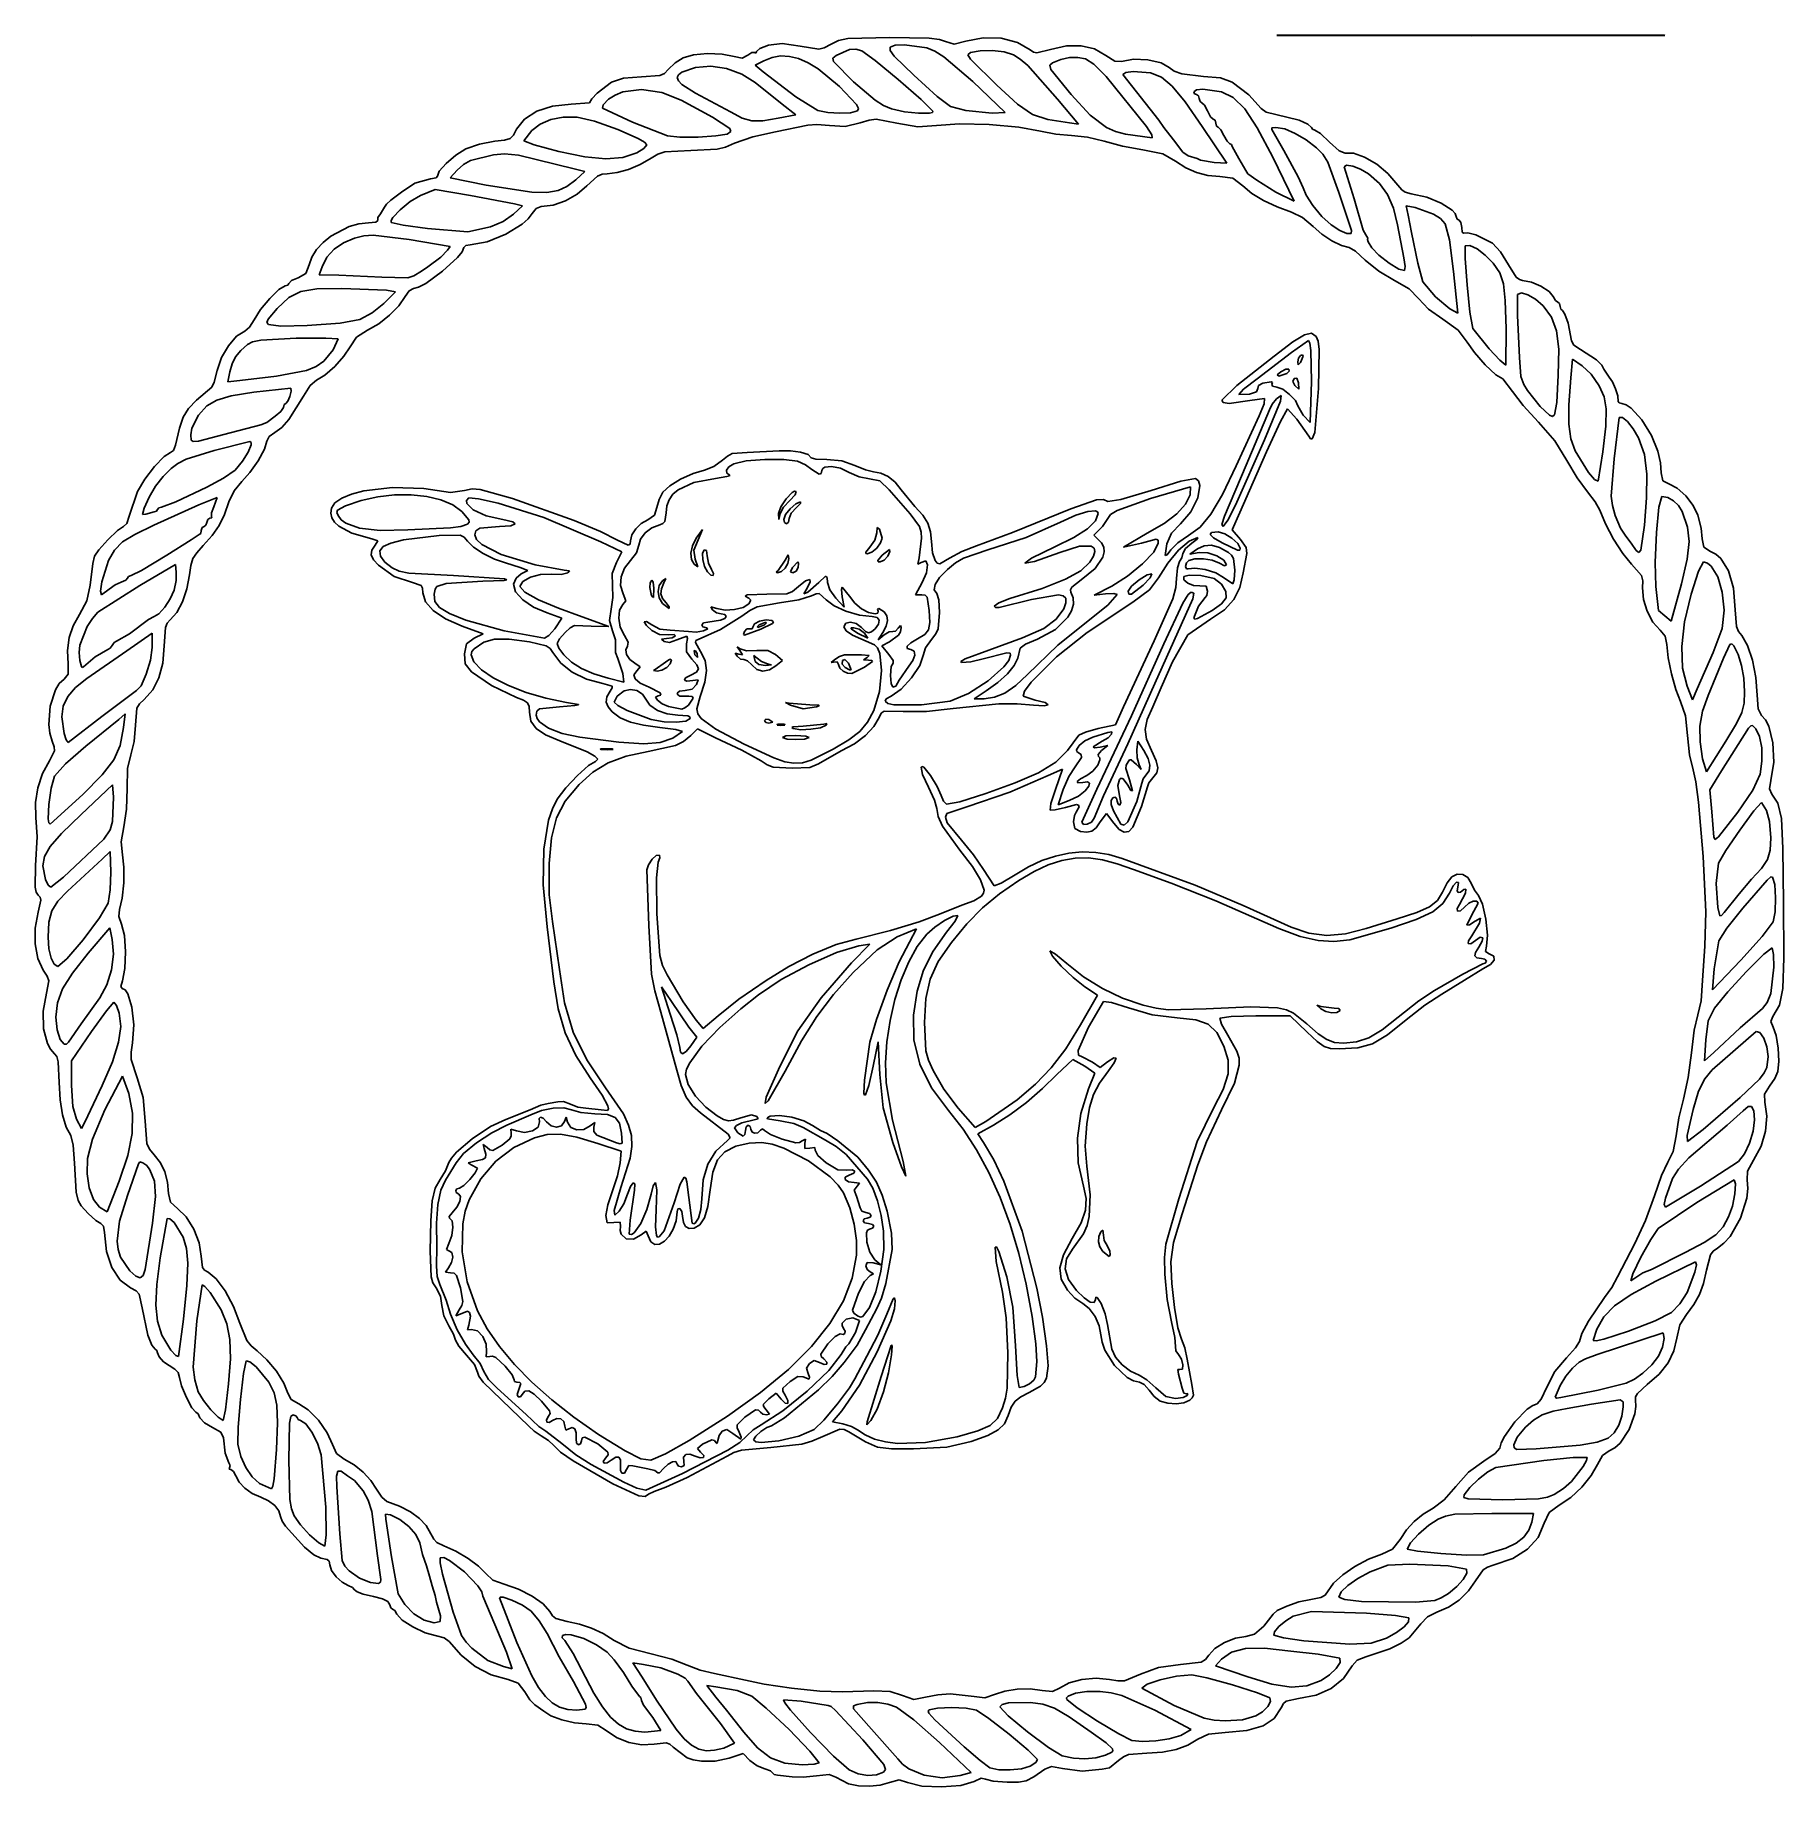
# Model space of a CAD drawing. Extents: x 0 to 181, y 0 to 180.
import ezdxf

# ---------------------------------------------------------------- set-up
doc = ezdxf.new("R2010")
doc.units = 0

msp = doc.modelspace()

# ---------------------------------------------------------------- linework, layer by layer
at = {"layer": 'Layer 1'}
for p, q in [((74.876212, 179.04593), (75.764692, 179.380635)), ((75.764692, 179.380635), (77.162805, 179.58297)), ((77.162805, 179.58297), (79.034533, 179.278536)), ((79.034533, 179.278536), (80.939906, 178.967709)), ((80.939906, 178.967709), (81.511939, 179.11756)), ((81.511939, 179.11756), (82.221505, 179.49785)), ((82.221505, 179.49785), (82.988155, 179.872084)), ((82.988155, 179.872084), (83.939536, 180.076211)), ((83.939536, 180.076211), (88.298288, 180.191105)), ((88.298288, 180.191105), (92.355567, 180.119207)), ((88.849283, 179.387179), (88.301099, 179.180196)), ((88.301099, 179.180196), (88.323519, 178.859085)), ((89.796283, 179.44259), (88.849283, 179.387179)), ((92.108435, 179.112534), (89.796283, 179.44259)), ((92.934493, 178.790124), (92.108435, 179.112534)), ((92.355567, 180.119207), (93.393359, 179.992455)), ((93.393359, 179.992455), (94.017891, 179.787727)), ((94.017891, 179.787727), (94.911813, 179.506875)), ((94.911813, 179.506875), (96.111133, 179.797692)), ((96.111133, 179.797692), (97.905832, 180.154598)), ((97.905832, 180.154598), (99.772776, 180.105343)), ((99.772776, 180.105343), (101.476425, 179.681157)), ((101.476425, 179.681157), (102.781244, 178.913273)), ((104.863209, 178.95384), (106.517026, 179.314384)), ((106.517026, 179.314384), (108.048294, 179.329849)), ((108.048294, 179.329849), (109.4116, 179.005087)), ((128.245052, 180.406492), (128.283539, 180.413062)), ((128.54485, 180.400291), (128.245052, 180.406492)), ((128.283539, 180.413062), (131.987694, 180.442265)), ((130.125837, 180.389151), (128.54485, 180.400291)), ((148.307778, 180.36707), (130.125837, 180.389151)), ((131.987694, 180.442265), (164.443249, 180.442285)), ((131.987694, 180.442265), (131.987694, 180.442265)), ((166.435489, 180.389173), (148.307778, 180.36707)), ((164.443249, 180.442285), (168.219086, 180.413086)), ((167.989126, 180.400315), (166.435489, 180.389173)), ((168.273702, 180.406516), (167.989126, 180.400315)), ((168.219086, 180.413086), (168.273702, 180.406516)), ((65.418262, 176.900488), (66.133646, 177.567173)), ((66.133646, 177.567173), (66.943289, 178.099933)), ((66.943289, 178.099933), (68.016681, 178.400072)), ((68.016681, 178.400072), (69.474024, 178.525766)), ((69.474024, 178.525766), (70.985088, 178.469311)), ((70.985088, 178.469311), (72.219645, 178.223004)), ((72.219645, 178.223004), (73.045062, 178.05634)), ((73.045062, 178.05634), (73.625216, 178.364731)), ((73.625216, 178.364731), (74.03656, 178.631362)), ((74.03656, 178.631362), (74.317902, 178.632011)), ((74.317902, 178.632011), (74.451217, 178.584642)), ((75.28168, 177.794713), (74.391393, 177.334326)), ((74.391393, 177.334326), (75.22514, 176.643934)), ((74.451217, 178.584642), (74.506667, 178.735828)), ((74.506667, 178.735828), (74.876212, 179.04593)), ((76.130644, 178.132738), (75.28168, 177.794713)), ((77.007791, 178.281125), (76.130644, 178.132738)), ((77.917006, 178.238539), (77.007791, 178.281125)), ((78.862176, 178.003643), (77.917006, 178.238539)), ((79.847187, 177.575103), (78.862176, 178.003643)), ((80.875923, 176.951582), (79.847187, 177.575103)), ((82.741358, 178.347011), (82.402806, 178.071266)), ((82.402806, 178.071266), (82.478423, 177.694182)), ((82.478423, 177.694182), (84.540505, 175.624731)), ((84.133441, 178.949169), (82.741358, 178.347011)), ((84.756074, 178.971818), (84.133441, 178.949169)), ((85.377813, 178.817418), (84.756074, 178.971818)), ((86.756986, 177.827758), (85.377813, 178.817418)), ((89.154071, 175.853998), (86.756986, 177.827758)), ((88.323519, 178.859085), (88.746909, 178.263559)), ((88.746909, 178.263559), (90.764352, 176.287127)), ((93.871785, 178.197787), (92.934493, 178.790124)), ((96.835657, 175.649863), (93.871785, 178.197787)), ((96.597817, 178.623016), (96.348738, 178.410466)), ((96.348738, 178.410466), (96.592165, 177.936906)), ((96.592165, 177.936906), (99.322422, 175.261973)), ((97.602652, 178.822487), (96.597817, 178.623016)), ((98.857154, 178.840651), (97.602652, 178.822487)), ((100.094874, 178.691511), (98.857154, 178.840651)), ((101.049365, 178.389069), (100.094874, 178.691511)), ((101.747735, 177.967814), (101.049365, 178.389069)), ((102.522517, 177.281188), (101.747735, 177.967814)), ((105.592999, 173.810099), (102.522517, 177.281188)), ((102.781244, 178.913273), (103.097855, 178.678086)), ((103.097855, 178.678086), (103.450938, 178.604514)), ((103.450938, 178.604514), (104.863209, 178.95384)), ((105.078612, 177.586676), (104.787279, 177.344747)), ((104.787279, 177.344747), (104.903301, 176.898147)), ((105.932972, 177.933774), (105.078612, 177.586676)), ((106.823196, 178.119013), (105.932972, 177.933774)), ((107.695348, 178.136197), (106.823196, 178.119013)), ((108.495493, 177.979131), (107.695348, 178.136197)), ((109.352315, 177.430104), (108.495493, 177.979131)), ((110.617126, 176.159425), (109.352315, 177.430104)), ((109.4116, 179.005087), (110.561529, 178.344951)), ((110.561529, 178.344951), (111.510351, 177.732581)), ((111.510351, 177.732581), (112.184448, 177.713323)), ((112.184448, 177.713323), (113.426406, 177.940561)), ((113.426406, 177.940561), (114.920177, 177.882985)), ((114.920177, 177.882985), (116.280527, 177.588159)), ((116.280527, 177.588159), (117.122222, 177.103648)), ((58.081685, 174.447304), (59.548889, 175.562271)), ((59.548889, 175.562271), (60.78894, 175.9941)), ((60.78894, 175.9941), (62.653333, 176.126716)), ((62.653333, 176.126716), (64.541634, 176.255125)), ((64.541634, 176.255125), (65.008445, 176.485772)), ((65.008445, 176.485772), (65.418262, 176.900488)), ((66.464272, 176.343166), (66.346659, 176.041882)), ((66.346659, 176.041882), (66.464148, 175.705929)), ((66.464148, 175.705929), (66.816738, 175.331303)), ((66.816989, 176.613787), (66.464272, 176.343166)), ((68.227736, 177.079051), (66.816989, 176.613787)), ((69.789342, 177.214269), (68.227736, 177.079051)), ((71.429818, 176.97964), (69.789342, 177.214269)), ((73.010881, 176.4097), (71.429818, 176.97964)), ((74.394249, 175.538986), (73.010881, 176.4097)), ((77.179413, 173.300365), (74.394249, 175.538986)), ((75.22514, 176.643934), (78.590413, 174.064299)), ((83.080118, 175.114258), (80.875923, 176.951582)), ((84.540505, 175.624731), (86.775733, 173.714595)), ((91.500844, 173.802539), (89.154071, 175.853998)), ((90.764352, 176.287127), (93.168761, 174.094144)), ((100.188889, 172.450347), (96.835657, 175.649863)), ((104.903301, 176.898147), (106.990442, 174.303987)), ((114.78956, 170.987876), (110.617126, 176.159425)), ((112.634843, 176.570244), (112.324444, 176.370321)), ((112.324444, 176.370321), (116.063889, 171.641411)), ((113.389474, 176.6791), (112.634843, 176.570244)), ((115.17205, 176.55493), (113.389474, 176.6791)), ((116.316586, 176.080734), (115.17205, 176.55493)), ((117.432135, 175.161848), (116.316586, 176.080734)), ((117.122222, 177.103648), (117.623008, 176.719028)), ((117.623008, 176.719028), (118.408893, 176.424387)), ((118.408893, 176.424387), (120.65, 176.155046)), ((120.65, 176.155046), (122.397619, 176.007423)), ((122.397619, 176.007423), (123.613333, 175.570475)), ((123.613333, 175.570475), (125.333065, 174.273366)), ((57.290713, 173.457321), (57.517495, 173.858226)), ((57.517495, 173.858226), (58.081685, 174.447304)), ((59.229648, 173.806195), (58.70096, 173.243449)), ((59.914532, 174.251426), (59.229648, 173.806195)), ((60.734666, 174.566084), (59.914532, 174.251426)), ((62.655674, 174.80495), (60.734666, 174.566084)), ((64.742646, 174.525337), (62.655674, 174.80495)), ((66.745556, 173.729785), (64.742646, 174.525337)), ((69.983974, 171.949386), (66.745556, 173.729785)), ((66.816738, 175.331303), (68.227222, 174.450015)), ((68.227222, 174.450015), (71.825556, 172.498955)), ((78.590413, 174.064299), (80.856667, 172.6683)), ((84.843172, 173.275032), (83.080118, 175.114258)), ((86.775733, 173.714595), (87.632171, 173.181662)), ((92.729081, 172.579782), (91.500844, 173.802539)), ((93.168761, 174.094144), (94.539023, 173.059912)), ((99.322422, 175.261973), (101.471521, 173.32029)), ((107.748818, 171.241829), (105.592999, 173.810099)), ((105.592999, 173.810099), (105.592999, 173.810099)), ((106.990442, 174.303987), (108.956096, 172.162118)), ((118.754262, 173.554114), (117.432135, 175.161848)), ((119.923542, 174.789692), (119.662222, 174.58621)), ((119.662222, 174.58621), (119.745125, 174.38689)), ((119.745125, 174.38689), (119.944444, 174.303987)), ((120.59669, 174.85682), (119.923542, 174.789692)), ((119.944444, 174.303987), (120.143764, 174.179633)), ((120.143764, 174.179633), (120.226667, 173.880654)), ((120.226667, 173.880654), (120.299512, 173.581675)), ((122.513595, 174.582803), (120.59669, 174.85682)), ((123.735273, 174.001333), (122.513595, 174.582803)), ((124.909532, 172.830985), (123.735273, 174.001333)), ((125.333065, 174.273366), (126.595657, 172.853445)), ((50.557366, 171.762278), (51.834777, 172.568138)), ((51.834777, 172.568138), (53.477964, 173.095714)), ((54.577303, 171.969028), (53.284141, 171.723997)), ((53.477964, 173.095714), (55.380215, 173.296286)), ((55.997131, 171.972944), (54.577303, 171.969028)), ((55.380215, 173.296286), (57.290713, 173.457321)), ((57.799732, 171.539199), (55.997131, 171.972944)), ((58.70096, 173.243449), (58.614637, 172.887386)), ((58.614637, 172.887386), (61.70854, 171.459223)), ((71.769969, 170.799285), (69.983974, 171.949386)), ((71.825556, 172.498955), (73.031098, 171.875083)), ((73.031098, 171.875083), (74.028594, 171.588536)), ((75.157202, 171.594563), (76.756079, 171.848417)), ((76.756079, 171.848417), (78.582159, 172.188721)), ((76.756079, 171.848417), (76.756079, 171.848417)), ((78.582159, 172.188721), (77.179413, 173.300365)), ((80.856667, 172.6683), (81.880704, 172.448701)), ((81.880704, 172.448701), (83.108401, 172.364488)), ((83.108401, 172.364488), (84.233287, 172.419469)), ((84.233287, 172.419469), (84.948889, 172.617453)), ((85.064536, 172.850192), (84.843172, 173.275032)), ((84.948889, 172.617453), (85.064536, 172.850192)), ((84.948889, 172.617453), (84.948889, 172.617453)), ((87.632171, 173.181662), (88.441369, 172.839563)), ((88.441369, 172.839563), (89.792769, 172.526619)), ((89.792769, 172.526619), (91.256892, 172.360889)), ((91.256892, 172.360889), (92.385182, 172.369551)), ((92.385182, 172.369551), (92.683215, 172.447772)), ((92.683215, 172.447772), (92.729081, 172.579782)), ((92.729081, 172.579782), (92.729081, 172.579782)), ((94.539023, 173.059912), (96.132094, 172.639308)), ((96.132094, 172.639308), (98.858632, 172.373496)), ((98.858632, 172.373496), (100.188889, 172.450347)), ((100.188889, 172.450347), (100.188889, 172.450347)), ((101.471521, 173.32029), (103.014998, 172.245357)), ((103.014998, 172.245357), (104.586859, 171.709327)), ((108.956096, 172.162118), (110.652634, 170.890393)), ((120.51853, 171.013371), (118.754262, 173.554114)), ((120.299512, 173.581675), (120.47465, 173.457321)), ((120.47465, 173.457321), (120.752806, 173.208612)), ((120.752806, 173.208612), (121.073333, 172.610654)), ((121.073333, 172.610654), (121.393861, 172.012696)), ((121.393861, 172.012696), (121.672017, 171.763987)), ((126.213932, 170.845707), (124.909532, 172.830985)), ((126.595657, 172.853445), (127.142791, 172.482332)), ((127.142791, 172.482332), (128.137003, 172.244616)), ((128.137003, 172.244616), (130.519665, 171.638279)), ((49.077678, 169.773819), (49.431232, 170.115458)), ((49.431232, 170.115458), (49.752442, 170.726855)), ((49.752442, 170.726855), (50.557366, 171.762278)), ((51.313616, 170.580688), (50.517778, 169.528607)), ((52.176595, 171.255376), (51.313616, 170.580688)), ((53.284141, 171.723997), (52.176595, 171.255376)), ((60.207154, 170.678149), (57.799732, 171.539199)), ((62.31299, 169.749268), (60.207154, 170.678149)), ((61.70854, 171.459223), (65.334444, 170.040438)), ((65.334444, 170.040438), (66.593757, 169.914046)), ((68.483359, 169.914109), (70.336069, 170.021474)), ((70.336069, 170.021474), (71.484704, 170.216989)), ((71.484704, 170.216989), (71.85764, 170.470182)), ((71.484704, 170.216989), (71.484704, 170.216989)), ((71.85764, 170.470182), (71.769969, 170.799285)), ((74.028594, 171.588536), (75.157202, 171.594563)), ((76.492049, 170.449964), (74.131052, 169.921022)), ((79.823894, 171.127667), (76.492049, 170.449964)), ((80.748397, 171.220168), (79.823894, 171.127667)), ((82.071848, 171.10927), (80.748397, 171.220168)), ((83.668203, 171.00605), (82.071848, 171.10927)), ((85.231111, 171.379442), (83.668203, 171.00605)), ((86.155998, 171.668565), (85.231111, 171.379442)), ((86.871957, 171.762759), (86.155998, 171.668565)), ((89.002684, 171.359273), (86.871957, 171.762759)), ((91.159358, 170.966726), (89.002684, 171.359273)), ((93.094906, 171.114939), (91.159358, 170.966726)), ((95.457971, 171.268521), (93.094906, 171.114939)), ((98.538792, 171.192427), (95.457971, 171.268521)), ((101.586125, 170.928358), (98.538792, 171.192427)), ((103.848727, 170.518015), (101.586125, 170.928358)), ((105.420555, 170.202066), (103.848727, 170.518015)), ((104.586859, 171.709327), (106.821111, 171.384349)), ((107.032628, 170.070654), (105.420555, 170.202066)), ((106.821111, 171.384349), (107.748818, 171.241829)), ((108.697761, 169.900973), (107.032628, 170.070654)), ((110.652634, 170.890393), (111.565462, 170.4922)), ((111.565462, 170.4922), (112.609583, 170.20518)), ((112.609583, 170.20518), (115.356468, 169.822847)), ((115.334691, 170.150878), (114.78956, 170.987876)), ((114.78956, 170.987876), (114.78956, 170.987876)), ((115.356468, 169.822847), (115.334691, 170.150878)), ((116.063889, 171.641411), (116.557778, 170.899578)), ((116.557778, 170.899578), (117.545556, 169.627643)), ((123.051784, 167.222274), (120.51853, 171.013371)), ((120.51853, 171.013371), (120.51853, 171.013371)), ((121.672017, 171.763987), (121.847155, 171.639633)), ((121.847155, 171.639633), (121.92, 171.340654)), ((121.92, 171.340654), (121.992845, 171.041675)), ((121.992845, 171.041675), (122.167983, 170.917321)), ((122.167983, 170.917321), (122.446139, 170.668612)), ((122.446139, 170.668612), (122.766667, 170.070654)), ((122.766667, 170.070654), (123.087194, 169.472696)), ((127.826033, 167.819442), (126.213932, 170.845707)), ((127.713493, 170.847219), (127.705556, 170.701332)), ((127.705556, 170.701332), (128.958653, 168.518432)), ((128.128889, 170.906801), (127.713493, 170.847219)), ((129.044308, 170.742337), (128.128889, 170.906801)), ((130.131846, 170.294608), (129.044308, 170.742337)), ((131.267634, 169.62582), (130.131846, 170.294608)), ((130.519665, 171.638279), (131.432885, 171.230153)), ((131.432885, 171.230153), (131.797778, 170.886677)), ((131.797778, 170.886677), (131.897372, 170.709)), ((131.897372, 170.709), (132.136823, 170.635099)), ((132.136823, 170.635099), (132.727932, 170.262829)), ((132.727932, 170.262829), (133.673001, 169.367798)), ((43.471466, 168.038489), (44.507681, 168.687466)), ((44.507681, 168.687466), (45.932258, 169.181249)), ((45.932258, 169.181249), (47.527738, 169.482749)), ((47.527738, 169.482749), (48.505329, 169.597672)), ((48.505329, 169.597672), (49.077678, 169.773819)), ((50.517778, 169.528607), (51.574788, 169.123825)), ((51.574788, 169.123825), (54.116111, 168.431665)), ((54.116111, 168.431665), (56.815466, 167.861515)), ((60.725457, 167.794054), (62.183693, 168.292471)), ((62.183693, 168.292471), (62.906247, 168.742842)), ((62.183693, 168.292471), (62.183693, 168.292471)), ((62.969561, 169.371727), (62.31299, 169.749268)), ((62.906247, 168.742842), (63.210835, 169.112032)), ((63.210835, 169.112032), (62.969561, 169.371727)), ((65.051599, 168.38659), (64.335527, 168.158187)), ((67.733333, 168.509933), (65.051599, 168.38659)), ((66.593757, 169.914046), (68.483359, 169.914109)), ((70.457742, 168.643211), (67.733333, 168.509933)), ((71.333349, 168.869814), (70.457742, 168.643211)), ((72.248889, 169.263891), (71.333349, 168.869814)), ((74.131052, 169.921022), (72.248889, 169.263891)), ((110.39762, 169.489793), (108.697761, 169.900973)), ((112.287627, 168.985609), (110.39762, 169.489793)), ((114.410386, 168.589099), (112.287627, 168.985609)), ((116.451933, 168.16439), (114.410386, 168.589099)), ((117.545556, 169.627643), (118.533333, 168.341188)), ((118.533333, 168.341188), (119.077641, 167.957594)), ((123.087194, 169.472696), (123.36535, 169.223987)), ((123.36535, 169.223987), (123.540488, 169.135553)), ((123.540488, 169.135553), (123.613333, 168.922935)), ((123.613333, 168.922935), (124.318889, 167.696851)), ((128.958653, 168.518432), (130.44032, 165.793754)), ((132.3278, 168.798179), (131.267634, 169.62582)), ((132.97899, 168.130773), (132.3278, 168.798179)), ((133.673001, 169.367798), (134.659267, 168.483972)), ((134.659267, 168.483972), (135.283234, 168.259021)), ((135.283234, 168.259021), (136.135663, 168.25989)), ((136.135663, 168.25989), (137.29233, 167.844158)), ((41.602039, 165.878967), (41.771028, 166.394902)), ((41.771028, 166.394902), (42.476709, 167.194522)), ((42.476709, 167.194522), (43.471466, 168.038489)), ((43.625364, 166.489816), (42.886551, 165.69621)), ((44.270853, 167.082105), (43.625364, 166.489816)), ((45.004138, 167.499083), (44.270853, 167.082105)), ((47.356522, 168.070849), (45.004138, 167.499083)), ((48.521976, 168.173036), (47.356522, 168.070849)), ((49.9556, 168.028907), (48.521976, 168.173036)), ((55.707712, 166.647015), (49.9556, 168.028907)), ((56.805421, 166.358803), (55.707712, 166.647015)), ((56.815466, 167.861515), (58.977314, 167.649691)), ((58.977314, 167.649691), (60.725457, 167.794054)), ((61.301985, 166.577143), (60.128522, 166.240354)), ((62.508705, 167.091446), (61.301985, 166.577143)), ((63.641111, 167.744798), (62.508705, 167.091446)), ((64.335527, 168.158187), (63.641111, 167.744798)), ((117.77851, 167.436052), (116.451933, 168.16439)), ((118.837437, 166.733592), (117.77851, 167.436052)), ((119.931848, 166.242634), (118.837437, 166.733592)), ((119.077641, 167.957594), (119.991482, 167.685638)), ((119.991482, 167.685638), (120.338249, 167.513146)), ((120.338249, 167.513146), (121.774325, 167.288401)), ((121.774325, 167.288401), (123.051784, 167.222274)), ((124.318889, 167.696851), (125.024444, 166.445682)), ((125.024444, 166.445682), (125.238995, 166.119543)), ((130.034005, 163.307627), (127.826033, 167.819442)), ((127.826033, 167.819442), (127.826033, 167.819442)), ((133.484629, 167.33138), (132.97899, 168.130773)), ((134.635804, 164.183992), (133.484629, 167.33138)), ((135.435637, 167.009743), (135.184444, 166.84146)), ((135.184444, 166.84146), (136.214604, 163.525349)), ((136.061976, 166.909133), (135.435637, 167.009743)), ((136.872603, 166.594751), (136.061976, 166.909133)), ((137.676659, 166.121714), (136.872603, 166.594751)), ((137.29233, 167.844158), (138.54558, 167.110835)), ((138.54558, 167.110835), (139.68776, 166.158932)), ((37.862535, 164.229061), (39.266025, 165.135222)), ((39.266025, 165.135222), (40.876093, 165.607131)), ((40.876093, 165.607131), (41.441509, 165.713818)), ((41.441509, 165.713818), (41.602039, 165.878967)), ((42.886551, 165.69621), (46.631609, 164.953104)), ((46.631609, 164.953104), (51.345288, 164.225633)), ((54.06114, 164.390209), (54.944444, 164.817077)), ((54.944444, 164.817077), (55.862545, 165.497617)), ((55.862545, 165.497617), (56.805421, 166.358803)), ((56.990815, 164.862626), (56.002267, 164.015469)), ((58.107111, 165.868924), (56.990815, 164.862626)), ((58.577488, 166.064839), (58.107111, 165.868924)), ((59.095886, 166.119543), (58.577488, 166.064839)), ((60.128522, 166.240354), (59.095886, 166.119543)), ((121.094593, 165.951799), (119.931848, 166.242634)), ((122.358525, 165.849708), (121.094593, 165.951799)), ((123.702151, 165.671877), (122.358525, 165.849708)), ((124.729994, 164.86216), (123.702151, 165.671877)), ((125.643836, 164.099416), (124.729994, 164.86216)), ((125.238995, 166.119543), (126.156218, 165.468667)), ((126.156218, 165.468667), (128.115727, 164.229194)), ((130.44032, 165.793754), (130.956248, 164.664865)), ((130.956248, 164.664865), (131.241733, 163.898645)), ((138.815772, 165.128943), (137.676659, 166.121714)), ((139.664626, 163.977801), (138.815772, 165.128943)), ((139.68776, 166.158932), (141.143163, 164.473622)), ((36.124444, 162.680259), (36.320069, 162.99907)), ((36.320069, 162.99907), (36.790401, 163.386533)), ((36.790401, 163.386533), (37.862535, 164.229061)), ((38.786332, 163.240963), (37.726609, 162.394916)), ((39.851338, 163.861338), (38.786332, 163.240963)), ((41.345556, 164.505661), (39.851338, 163.861338)), ((45.014444, 163.868136), (41.345556, 164.505661)), ((49.53, 163.029063), (45.014444, 163.868136)), ((49.447236, 161.950007), (50.376667, 162.827516)), ((50.376667, 162.827516), (49.53, 163.029063)), ((51.345288, 164.225633), (52.89182, 164.201046)), ((53.525212, 162.894188), (52.28592, 162.732876)), ((52.89182, 164.201046), (54.06114, 164.390209)), ((54.80553, 163.340521), (53.525212, 162.894188)), ((54.06114, 164.390209), (54.06114, 164.390209)), ((56.002267, 164.015469), (54.80553, 163.340521)), ((126.854283, 163.357245), (125.643836, 164.099416)), ((128.259081, 162.690726), (126.854283, 163.357245)), ((128.115727, 164.229194), (130.034005, 163.307627)), ((131.241733, 163.898645), (131.951107, 162.831305)), ((131.951107, 162.831305), (132.885161, 161.726182)), ((135.931859, 160.263432), (134.635804, 164.183992)), ((136.214604, 163.525349), (137.131826, 160.306808)), ((140.272196, 162.582662), (139.664626, 163.977801)), ((141.143163, 164.473622), (141.468895, 164.215391)), ((141.468895, 164.215391), (142.098889, 164.050536)), ((142.500658, 162.638412), (141.587361, 162.821071)), ((141.587361, 162.821071), (141.794072, 161.859751)), ((142.098889, 164.050536), (143.700528, 163.694192)), ((143.700528, 163.694192), (145.204143, 163.084259)), ((145.204143, 163.084259), (146.319297, 162.367837)), ((33.483844, 160.941016), (34.483249, 161.039543)), ((34.483249, 161.039543), (35.220125, 161.115762)), ((35.220125, 161.115762), (35.432952, 161.299012)), ((35.432952, 161.299012), (35.444812, 161.607379)), ((35.444812, 161.607379), (35.698517, 161.984409)), ((35.698517, 161.984409), (36.124444, 162.680259)), ((36.969447, 161.592859), (36.797226, 161.292597)), ((36.797226, 161.292597), (36.812124, 161.104455)), ((36.812124, 161.104455), (38.046916, 160.825817)), ((37.726609, 162.394916), (36.969447, 161.592859)), ((47.048347, 160.658176), (48.362314, 161.205864)), ((48.362314, 161.205864), (49.447236, 161.950007)), ((50.953964, 161.481341), (50.328506, 160.927215)), ((51.360304, 162.019586), (50.953964, 161.481341)), ((51.789673, 162.523347), (51.360304, 162.019586)), ((52.28592, 162.732876), (51.789673, 162.523347)), ((129.755979, 162.154935), (128.259081, 162.690726)), ((130.885376, 161.589557), (129.755979, 162.154935)), ((131.980841, 160.676795), (130.885376, 161.589557)), ((132.885161, 161.726182), (133.844685, 160.846613)), ((140.687459, 160.8579), (140.272196, 162.582662)), ((141.794072, 161.859751), (142.14383, 160.051765)), ((144.406882, 161.965379), (142.500658, 162.638412)), ((145.131916, 161.489584), (144.406882, 161.965379)), ((145.615096, 160.96907), (145.131916, 161.489584)), ((146.03428, 159.308063), (145.615096, 160.96907)), ((146.319297, 162.367837), (146.64044, 162.015661)), ((146.64044, 162.015661), (146.755556, 161.692024)), ((146.755556, 161.692024), (146.838458, 161.430529)), ((146.838458, 161.430529), (147.037778, 161.321765)), ((147.037778, 161.321765), (147.237097, 161.100691)), ((147.237097, 161.100691), (147.32, 160.569173)), ((29.777632, 159.017451), (30.585534, 159.674831)), ((30.585534, 159.674831), (32.47611, 160.663079)), ((33.036355, 159.466032), (31.87756, 158.992651)), ((32.47611, 160.663079), (33.483844, 160.941016)), ((33.982439, 159.704039), (33.036355, 159.466032)), ((34.944671, 159.767346), (33.982439, 159.704039)), ((38.662963, 159.326609), (34.944671, 159.767346)), ((38.046916, 160.825817), (40.576532, 160.466894)), ((42.885659, 158.604354), (38.662963, 159.326609)), ((40.576532, 160.466894), (44.732222, 160.109616)), ((44.732222, 160.109616), (47.048347, 160.658176)), ((48.633733, 159.879376), (46.702975, 159.092187)), ((47.048347, 160.658176), (47.048347, 160.658176)), ((50.328506, 160.927215), (48.633733, 159.879376)), ((132.870555, 159.889479), (131.980841, 160.676795)), ((133.905505, 159.196419), (132.870555, 159.889479)), ((133.844685, 160.846613), (134.724221, 160.277684)), ((134.90879, 158.700783), (133.905505, 159.196419)), ((134.724221, 160.277684), (135.447564, 159.967848)), ((135.447564, 159.967848), (135.891262, 159.951599)), ((135.891262, 159.951599), (135.931859, 160.263432)), ((135.931859, 160.263432), (135.931859, 160.263432)), ((137.131826, 160.306808), (137.406222, 159.812919)), ((137.406222, 159.812919), (137.622531, 159.483306)), ((137.622531, 159.483306), (137.598672, 159.34621)), ((137.598672, 159.34621), (137.642429, 159.091464)), ((141.345753, 157.439555), (140.687459, 160.8579)), ((142.14383, 160.051765), (142.776364, 156.889738)), ((146.473412, 156.030099), (146.03428, 159.308063)), ((147.32, 160.569173), (147.367043, 160.084696)), ((147.367043, 160.084696), (147.480144, 159.976724)), ((147.480144, 159.976724), (147.939603, 160.022382)), ((147.939603, 160.022382), (148.757967, 159.815263)), ((148.757967, 159.815263), (150.500447, 158.967223)), ((28.353111, 156.709861), (28.623951, 157.508501)), ((28.623951, 157.508501), (29.111281, 158.28652)), ((29.111281, 158.28652), (29.777632, 159.017451)), ((30.170394, 157.498003), (29.675461, 156.523522)), ((30.913334, 158.328844), (30.170394, 157.498003)), ((31.87756, 158.992651), (30.913334, 158.328844)), ((40.608893, 156.523987), (41.920976, 157.508427)), ((41.920976, 157.508427), (42.637312, 158.216585)), ((43.649144, 157.472335), (42.11621, 156.05531)), ((42.637312, 158.216585), (42.885659, 158.604354)), ((44.130006, 158.072488), (43.649144, 157.472335)), ((44.308889, 158.509363), (44.130006, 158.072488)), ((44.501098, 158.701747), (44.308889, 158.509363)), ((44.963221, 158.781765), (44.501098, 158.701747)), ((46.702975, 159.092187), (44.963221, 158.781765)), ((135.703508, 158.505741), (134.90879, 158.700783)), ((136.339607, 158.121513), (135.703508, 158.505741)), ((137.338218, 157.206433), (136.339607, 158.121513)), ((137.642429, 159.091464), (138.0213, 158.478992)), ((138.0213, 158.478992), (138.772544, 157.703699)), ((138.772544, 157.703699), (139.83134, 156.884392)), ((141.480004, 156.556159), (141.345753, 157.439555)), ((141.345753, 157.439555), (141.345753, 157.439555)), ((147.684033, 158.675426), (147.662441, 157.369732)), ((147.662441, 157.369732), (147.861192, 154.654856)), ((148.158946, 158.729944), (147.684033, 158.675426)), ((148.899941, 158.382385), (148.158946, 158.729944)), ((149.747924, 157.732609), (148.899941, 158.382385)), ((150.543799, 156.880473), (149.747924, 157.732609)), ((150.500447, 158.967223), (151.327213, 158.060573)), ((151.327213, 158.060573), (152.150964, 156.735654)), ((27.20534, 155.385493), (28.015935, 155.834956)), ((28.015935, 155.834956), (28.353111, 156.709861)), ((29.675461, 156.523522), (29.380474, 155.677321)), ((29.380474, 155.677321), (31.411903, 155.64931)), ((31.411903, 155.64931), (35.842222, 155.429141)), ((38.523333, 155.37866), (39.152692, 155.573029)), ((39.152692, 155.573029), (39.948962, 156.074854)), ((39.152692, 155.573029), (39.152692, 155.573029)), ((39.948962, 156.074854), (40.608893, 156.523987)), ((42.11621, 156.05531), (40.379539, 154.804524)), ((138.740254, 156.051549), (137.338218, 157.206433)), ((140.366564, 155.110047), (138.740254, 156.051549)), ((139.83134, 156.884392), (140.835504, 156.272362)), ((140.835504, 156.272362), (141.422857, 156.1189)), ((141.422857, 156.1189), (141.480004, 156.556159)), ((142.776364, 156.889738), (143.30056, 154.980225)), ((146.910933, 151.737509), (146.473412, 156.030099)), ((146.473412, 156.030099), (146.473412, 156.030099)), ((151.235086, 155.877228), (150.543799, 156.880473)), ((151.621079, 154.769638), (151.235086, 155.877228)), ((152.150964, 156.735654), (152.931879, 155.457872)), ((24.283411, 153.245122), (25.220489, 154.169757)), ((25.220489, 154.169757), (25.859276, 154.548432)), ((25.859276, 154.548432), (26.13287, 154.624905)), ((26.13287, 154.624905), (26.246665, 154.808767)), ((26.246665, 154.808767), (26.528276, 155.085569)), ((27.477238, 153.977724), (26.255296, 153.345572)), ((26.528276, 155.085569), (27.20534, 155.385493)), ((29.151507, 154.246224), (27.477238, 153.977724)), ((31.716562, 154.287423), (29.151507, 154.246224)), ((36.340931, 154.087558), (31.716562, 154.287423)), ((35.842222, 155.429141), (38.523333, 155.37866)), ((36.058709, 152.725818), (37.262977, 153.919361)), ((37.262977, 153.919361), (36.340931, 154.087558)), ((38.679779, 154.023774), (38.252154, 153.440898)), ((39.108583, 154.26621), (38.679779, 154.023774)), ((39.644006, 154.412168), (39.108583, 154.26621)), ((40.379539, 154.804524), (39.644006, 154.412168)), ((141.894482, 154.243283), (140.366564, 155.110047)), ((142.852978, 153.228157), (141.894482, 154.243283)), ((143.30056, 154.980225), (144.59878, 153.422161)), ((147.861192, 154.654856), (148.163621, 151.822161)), ((151.809318, 153.023205), (151.621079, 154.769638)), ((152.931879, 155.457872), (153.261424, 155.188803)), ((153.474158, 153.814396), (153.078053, 153.657264)), ((153.261424, 155.188803), (153.603508, 155.106678)), ((154.139098, 153.630958), (153.474158, 153.814396)), ((153.603508, 155.106678), (154.503276, 154.932341)), ((154.503276, 154.932341), (155.494894, 154.510931)), ((155.494894, 154.510931), (156.33149, 153.972114)), ((156.33149, 153.972114), (156.766189, 153.445552)), ((22.664752, 151.026314), (23.335634, 152.091613)), ((23.335634, 152.091613), (24.283411, 153.245122)), ((25.047221, 152.21342), (24.112567, 151.1152)), ((26.255296, 153.345572), (25.047221, 152.21342)), ((34.835135, 151.750933), (36.058709, 152.725818)), ((37.59383, 152.483975), (36.644654, 151.510222)), ((38.252154, 153.440898), (37.59383, 152.483975)), ((143.867928, 152.156044), (142.852978, 153.228157)), ((145.373347, 151.094556), (143.867928, 152.156044)), ((144.59878, 153.422161), (146.089932, 152.185901)), ((146.089932, 152.185901), (146.910933, 151.737509)), ((151.907347, 150.103431), (151.809318, 153.023205)), ((153.078053, 153.657264), (153.068793, 151.486895)), ((154.933103, 153.1688), (154.139098, 153.630958)), ((155.716399, 152.489772), (154.933103, 153.1688)), ((156.593267, 151.324972), (155.716399, 152.489772)), ((156.766189, 153.445552), (156.975858, 153.028544)), ((156.975858, 153.028544), (157.216797, 152.855099)), ((157.216797, 152.855099), (157.402683, 152.730744)), ((157.402683, 152.730744), (157.48, 152.431764)), ((157.48, 152.431764), (157.545709, 152.132785)), ((157.545709, 152.132785), (157.703689, 152.008431)), ((157.703689, 152.008431), (157.972145, 151.610219)), ((21.702157, 149.882575), (22.187698, 150.282908)), ((22.187698, 150.282908), (22.664752, 151.026314)), ((24.112567, 151.1152), (23.99314, 150.776032)), ((23.99314, 150.776032), (24.148202, 150.552755)), ((24.148202, 150.552755), (25.409458, 150.381669)), ((25.409458, 150.381669), (28.151665, 150.457524)), ((28.151665, 150.457524), (31.56312, 150.704772)), ((31.56312, 150.704772), (33.584444, 151.0831)), ((33.584444, 151.0831), (34.835135, 151.750933)), ((33.584444, 151.0831), (33.584444, 151.0831)), ((35.530046, 150.632173), (34.375423, 149.962362)), ((36.644654, 151.510222), (35.530046, 150.632173)), ((146.941071, 149.989599), (145.373347, 151.094556)), ((148.163621, 151.822161), (148.453063, 150.163008)), ((148.453063, 150.163008), (150.130646, 148.047505)), ((153.068793, 151.486895), (153.281956, 147.14286)), ((157.109079, 149.916321), (156.593267, 151.324972)), ((157.972145, 151.610219), (158.29982, 150.686631)), ((158.29982, 150.686631), (158.643018, 148.889621)), ((19.307113, 147.13904), (20.006625, 148.373487)), ((20.006625, 148.373487), (20.845001, 149.345426)), ((20.845001, 149.345426), (21.702157, 149.882575)), ((21.988245, 148.485651), (21.284141, 147.87314)), ((22.511791, 148.767725), (21.988245, 148.485651)), ((23.346087, 148.947521), (22.511791, 148.767725)), ((27.013697, 149.138959), (23.346087, 148.947521)), ((30.059732, 149.165151), (27.013697, 149.138959)), ((31.326667, 149.065398), (30.059732, 149.165151)), ((30.82996, 147.958836), (31.326667, 149.065398)), ((33.234837, 149.244264), (32.565919, 148.271357)), ((34.375423, 149.962362), (33.234837, 149.244264)), ((127.970619, 147.290248), (129.891675, 148.755433)), ((131.490012, 148.903986), (129.726123, 147.675092)), ((129.891675, 148.755433), (131.094603, 149.50823)), ((131.094603, 149.50823), (131.813183, 149.658512)), ((131.626073, 148.645884), (131.490012, 148.903986)), ((131.722093, 147.862935), (131.626073, 148.645884)), ((131.813183, 149.658512), (132.281196, 149.316152)), ((132.281196, 149.316152), (132.489122, 148.85)), ((132.489122, 148.85), (132.590433, 147.975082)), ((147.862344, 148.748809), (146.941071, 149.989599)), ((148.630581, 147.655266), (147.862344, 148.748809)), ((151.868068, 146.363989), (151.907347, 150.103431)), ((151.907347, 150.103431), (151.907347, 150.103431)), ((157.320007, 148.007395), (157.109079, 149.916321)), ((158.643018, 148.889621), (158.887092, 148.443502)), ((158.887092, 148.443502), (159.572063, 147.984777)), ((18.866549, 145.814367), (19.307113, 147.13904)), ((20.392441, 146.501933), (20.164553, 145.681279)), ((20.758922, 147.222227), (20.392441, 146.501933)), ((21.284141, 147.87314), (20.758922, 147.222227)), ((29.069354, 146.213922), (29.871899, 146.780129)), ((29.871899, 146.780129), (30.82996, 147.958836)), ((31.935075, 147.276867), (30.994796, 146.218192)), ((32.565919, 148.271357), (31.935075, 147.276867)), ((124.106203, 144.247322), (127.970619, 147.290248)), ((129.726123, 147.675092), (126.209766, 144.961068)), ((130.390987, 146.700107), (130.470839, 147.08839)), ((130.442922, 146.382123), (130.390987, 146.700107)), ((130.390987, 146.700107), (130.390987, 146.700107)), ((130.668889, 146.646209), (130.442922, 146.382123)), ((130.470839, 147.08839), (130.668889, 147.351764)), ((130.668889, 147.351764), (130.869803, 147.412372)), ((130.936774, 147.289028), (130.668889, 146.646209)), ((130.869803, 147.412372), (130.936774, 147.289028)), ((131.797778, 144.670656), (131.722093, 147.862935)), ((132.590433, 147.975082), (132.51916, 143.965868)), ((149.747799, 146.406018), (148.630581, 147.655266)), ((150.130646, 148.047505), (151.239224, 146.876588)), ((151.239224, 146.876588), (151.868068, 146.363989)), ((153.281956, 147.14286), (153.406468, 145.195848)), ((157.282224, 145.341769), (157.320007, 148.007395)), ((158.75, 146.971151), (158.573388, 145.044792)), ((159.737778, 146.30582), (158.75, 146.971151)), ((159.572063, 147.984777), (161.233856, 146.910841)), ((161.233856, 146.910841), (161.785652, 146.360637)), ((18.551476, 144.607982), (18.866549, 145.814367)), ((20.164553, 145.681279), (19.96634, 144.624716)), ((19.96634, 144.624716), (21.201503, 144.773421)), ((21.201503, 144.773421), (24.976665, 145.223329)), ((24.976665, 145.223329), (28.083804, 145.796834)), ((24.976665, 145.223329), (24.976665, 145.223329)), ((28.083804, 145.796834), (29.069354, 146.213922)), ((29.104155, 144.82296), (28.456466, 144.270474)), ((29.974637, 145.324001), (29.104155, 144.82296)), ((30.994796, 146.218192), (29.974637, 145.324001)), ((126.209766, 144.961068), (124.796461, 143.87046)), ((128.277401, 145.353012), (128.648787, 145.68722)), ((128.418869, 145.239421), (128.277401, 145.353012)), ((129.248358, 145.514071), (128.418869, 145.239421)), ((128.648787, 145.68722), (129.159081, 145.952115)), ((128.648787, 145.68722), (128.648787, 145.68722)), ((129.159081, 145.952115), (129.479523, 145.954098)), ((129.489668, 145.747734), (129.248358, 145.514071)), ((129.479523, 145.954098), (129.489668, 145.747734)), ((129.891697, 144.659239), (130.023283, 144.984605)), ((130.023283, 144.984605), (130.276483, 145.027625)), ((130.276483, 145.027625), (130.451962, 144.549309)), ((150.845962, 145.379183), (149.747799, 146.406018)), ((151.557039, 144.952878), (150.845962, 145.379183)), ((152.544667, 143.651351), (151.557039, 144.952878)), ((153.406468, 145.195848), (153.708309, 144.356638)), ((157.125736, 142.50646), (157.282224, 145.341769)), ((157.282224, 145.341769), (157.282224, 145.341769)), ((158.573388, 145.044792), (158.373999, 142.281867)), ((160.661442, 145.424049), (159.737778, 146.30582)), ((161.495074, 144.238348), (160.661442, 145.424049)), ((161.785652, 146.360637), (161.995556, 145.933501)), ((161.995556, 145.933501), (162.527607, 145.123304)), ((162.527607, 145.123304), (162.884016, 144.634193)), ((16.704489, 142.765656), (18.289401, 144.106211)), ((18.289401, 144.106211), (18.551476, 144.607982)), ((20.306744, 143.183794), (18.806343, 142.761401)), ((22.650463, 143.562358), (20.306744, 143.183794)), ((26.459783, 143.98717), (22.650463, 143.562358)), ((26.147224, 142.632633), (26.360063, 143.130083)), ((27.753029, 143.168124), (26.254131, 140.739233)), ((26.360063, 143.130083), (26.491279, 143.662503)), ((26.491279, 143.662503), (26.459783, 143.98717)), ((28.456466, 144.270474), (27.753029, 143.168124)), ((122.554179, 142.765656), (124.106203, 144.247322)), ((124.796461, 143.87046), (124.291606, 143.333862)), ((124.291606, 143.333862), (125.421777, 143.377158)), ((125.421777, 143.377158), (126.127913, 143.609961)), ((126.970361, 142.935974), (125.446849, 142.724307)), ((126.127913, 143.609961), (126.265641, 143.938391)), ((126.265641, 143.938391), (126.341186, 144.258558)), ((126.341186, 144.258558), (126.772371, 144.4886)), ((126.772371, 144.4886), (127.658869, 144.652243)), ((126.929679, 142.372887), (126.970361, 142.935974)), ((127.658869, 144.652243), (127.773458, 144.575243)), ((127.773458, 144.575243), (127.705556, 144.388434)), ((127.705556, 144.388434), (127.782712, 144.187677)), ((128.196529, 142.885995), (127.739311, 142.336608)), ((127.782712, 144.187677), (128.228257, 144.106211)), ((128.678116, 143.236023), (128.196529, 142.885995)), ((128.228257, 144.106211), (128.836111, 143.881968)), ((128.597513, 142.658044), (128.678116, 143.236023)), ((128.836111, 143.881968), (129.547997, 143.344966)), ((129.547997, 143.344966), (130.139616, 142.6988)), ((130.094519, 144.259283), (129.891697, 144.659239)), ((130.515605, 143.868115), (130.094519, 144.259283)), ((130.094519, 144.259283), (130.094519, 144.259283)), ((130.451962, 144.549309), (130.515605, 143.868115)), ((131.67715, 140.437322), (131.797778, 144.670656)), ((131.797778, 144.670656), (131.797778, 144.670656)), ((132.51916, 143.965868), (132.161786, 139.419109)), ((153.646352, 142.181817), (152.544667, 143.651351)), ((153.708309, 144.356638), (154.093333, 143.760881)), ((154.093333, 143.760881), (155.425061, 142.095082)), ((162.005411, 143.100266), (161.495074, 144.238348)), ((162.226367, 141.84122), (162.005411, 143.100266)), ((162.884016, 144.634193), (163.201214, 143.930436)), ((163.201214, 143.930436), (163.410812, 143.198423)), ((163.410812, 143.198423), (163.444422, 142.624545)), ((15.351021, 141.005537), (15.893468, 141.885637)), ((15.893468, 141.885637), (16.704489, 142.765656)), ((16.934071, 141.207916), (16.243579, 139.84147)), ((17.798904, 142.150876), (16.934071, 141.207916)), ((18.806343, 142.761401), (17.798904, 142.150876)), ((23.988887, 140.438028), (24.835554, 141.097985)), ((24.835554, 141.097985), (25.433512, 141.570875)), ((25.433512, 141.570875), (25.682221, 142.005502)), ((25.682221, 142.005502), (25.756137, 142.293211)), ((25.756137, 142.293211), (25.93385, 142.412878)), ((25.93385, 142.412878), (26.147224, 142.632633)), ((122.70625, 142.510734), (122.554179, 142.765656)), ((123.31178, 142.417829), (122.70625, 142.510734)), ((125.446849, 142.724307), (123.31178, 142.417829)), ((124.020569, 135.971638), (126.417736, 141.142878)), ((127.456365, 141.738449), (125.064941, 136.04422)), ((126.417736, 141.142878), (126.929679, 142.372887)), ((126.97155, 138.641606), (128.597513, 142.658044)), ((127.739311, 142.336608), (127.456365, 141.738449)), ((129.315664, 141.848434), (128.592285, 140.542715)), ((130.287609, 140.801072), (129.315664, 141.848434)), ((130.139616, 142.6988), (130.386667, 142.147061)), ((130.386667, 142.147061), (130.961374, 141.198742)), ((130.961374, 141.198742), (131.67715, 140.437322)), ((155.223997, 140.476351), (153.646352, 142.181817)), ((155.425061, 142.095082), (156.37157, 141.188031)), ((156.37157, 141.188031), (156.669765, 141.0689)), ((156.669765, 141.0689), (156.880323, 141.223519)), ((156.880323, 141.223519), (157.125736, 142.50646)), ((158.373999, 142.281867), (158.374307, 140.262983)), ((162.180408, 140.072507), (162.226367, 141.84122)), ((163.444422, 142.624545), (163.548613, 142.475055)), ((163.548613, 142.475055), (163.852132, 142.412878)), ((163.852132, 142.412878), (164.281175, 142.283814)), ((164.281175, 142.283814), (164.78625, 141.926275)), ((164.78625, 141.926275), (165.891322, 140.703695)), ((14.544992, 138.108989), (14.945434, 139.84133)), ((14.945434, 139.84133), (15.351021, 141.005537)), ((16.243579, 139.84147), (16.116649, 139.166681)), ((19.522597, 139.201728), (23.353887, 140.21866)), ((23.353887, 140.21866), (23.988887, 140.438028)), ((23.353887, 140.21866), (23.353887, 140.21866)), ((24.789371, 139.42566), (24.223252, 138.990362)), ((25.515654, 139.94072), (24.789371, 139.42566)), ((26.254131, 140.739233), (25.515654, 139.94072)), ((128.592285, 140.542715), (127.16315, 137.403434)), ((131.521115, 139.026211), (130.287609, 140.801072)), ((132.161786, 139.419109), (131.885612, 138.746729)), ((156.928828, 138.556236), (155.223997, 140.476351)), ((158.374307, 140.262983), (158.588457, 138.755571)), ((161.889999, 137.405426), (162.180408, 140.072507)), ((163.577705, 140.954077), (163.063524, 136.67541)), ((163.899757, 140.966826), (163.577705, 140.954077)), ((164.415101, 140.536976), (163.899757, 140.966826)), ((165.004893, 139.790976), (164.415101, 140.536976)), ((165.550286, 138.855278), (165.004893, 139.790976)), ((165.891322, 140.703695), (166.900993, 139.100984)), ((14.040591, 137.332878), (14.329829, 137.560861)), ((14.329829, 137.560861), (14.544992, 138.108989)), ((18.542016, 137.563981), (15.665703, 136.647232)), ((16.116649, 139.166681), (16.176051, 138.635912)), ((16.176051, 138.635912), (16.387833, 138.482722)), ((16.387833, 138.482722), (16.928875, 138.511199)), ((16.928875, 138.511199), (19.522597, 139.201728)), ((22.230736, 138.466195), (18.542016, 137.563981)), ((22.045066, 137.390459), (22.348321, 138.152583)), ((22.35041, 138.381345), (22.230736, 138.466195)), ((22.348321, 138.152583), (22.35041, 138.381345)), ((23.725301, 137.674743), (23.077521, 136.486348)), ((23.98624, 138.525075), (23.725301, 137.674743)), ((24.223252, 138.990362), (23.98624, 138.525075)), ((73.55225, 137.357254), (76.852196, 137.506171)), ((76.852196, 137.506171), (78.013912, 137.527207)), ((78.013912, 137.527207), (79.076107, 137.388683)), ((123.969137, 131.9001), (126.97155, 138.641606)), ((131.715497, 138.7729), (131.521115, 139.026211)), ((131.885612, 138.746729), (131.715497, 138.7729)), ((158.171777, 136.534384), (156.928828, 138.556236)), ((158.588457, 138.755571), (159.030594, 137.527067)), ((159.030594, 137.527067), (160.399291, 135.288233)), ((166.180522, 137.146996), (165.550286, 138.855278)), ((166.900993, 139.100984), (167.548913, 137.473989)), ((167.548913, 137.473989), (167.818517, 136.288317)), ((11.391135, 134.589484), (12.389403, 135.900605)), ((12.389403, 135.900605), (13.36258, 136.921563)), ((14.095026, 135.701413), (13.271626, 134.874107)), ((13.36258, 136.921563), (14.040591, 137.332878)), ((14.792095, 136.209342), (14.095026, 135.701413)), ((15.665703, 136.647232), (14.792095, 136.209342)), ((20.705717, 135.537787), (21.453392, 136.434102)), ((21.453392, 136.434102), (22.045066, 137.390459)), ((23.077521, 136.486348), (22.236026, 135.271535)), ((69.144444, 135.530342), (70.10057, 135.902899)), ((70.10057, 135.902899), (71.01225, 136.542218)), ((71.01225, 136.542218), (71.530263, 136.978821)), ((71.681179, 135.870983), (71.435056, 135.530975)), ((71.530263, 136.978821), (72.025184, 137.227758)), ((72.169534, 136.180776), (71.681179, 135.870983)), ((72.025184, 137.227758), (73.55225, 137.357254)), ((73.461875, 136.474565), (72.169534, 136.180776)), ((75.385096, 136.631152), (73.461875, 136.474565)), ((77.343152, 136.627111), (75.385096, 136.631152)), ((78.74, 136.439015), (77.343152, 136.627111)), ((79.585928, 136.065305), (78.74, 136.439015)), ((79.076107, 137.388683), (79.851076, 137.131074)), ((80.232662, 135.602077), (79.585928, 136.065305)), ((79.851076, 137.131074), (80.151111, 136.794852)), ((80.151111, 136.794852), (80.627802, 136.665462)), ((80.627802, 136.665462), (81.773889, 136.617425)), ((81.353876, 135.705559), (81.28, 135.498434)), ((81.558487, 135.842556), (81.353876, 135.705559)), ((82.257818, 135.913524), (81.558487, 135.842556)), ((81.773889, 136.617425), (83.316727, 136.473077)), ((83.173795, 135.726064), (82.257818, 135.913524)), ((84.102222, 135.294903), (83.173795, 135.726064)), ((83.316727, 136.473077), (84.685214, 135.992322)), ((84.685214, 135.992322), (85.780452, 135.543854)), ((122.619557, 133.022775), (124.020569, 135.971638)), ((125.064941, 136.04422), (122.820423, 130.789646)), ((127.16315, 137.403434), (124.421889, 131.161807)), ((159.216503, 134.727746), (158.171777, 136.534384)), ((161.391476, 134.376947), (161.889999, 137.405426)), ((161.889999, 137.405426), (161.889999, 137.405426)), ((163.063524, 136.67541), (162.749644, 132.837814)), ((166.427469, 135.114236), (166.180522, 137.146996)), ((167.818517, 136.288317), (167.886944, 135.246807)), ((10.637852, 133.307681), (11.391135, 134.589484)), ((12.499632, 133.865447), (11.826835, 132.745834)), ((13.271626, 134.874107), (12.499632, 133.865447)), ((17.784568, 133.761051), (19.517662, 134.685905)), ((19.517662, 134.685905), (20.705717, 135.537787)), ((21.393942, 134.341946), (20.603531, 133.392935)), ((22.236026, 135.271535), (21.393942, 134.341946)), ((64.840014, 133.239795), (65.563937, 133.897034)), ((65.563937, 133.897034), (66.689764, 134.586799)), ((68.040103, 134.240271), (66.446374, 133.508879)), ((66.689764, 134.586799), (67.966824, 135.175699)), ((67.966824, 135.175699), (69.144444, 135.530342)), ((70.30302, 134.678804), (68.040103, 134.240271)), ((71.474001, 134.858829), (70.30302, 134.678804)), ((71.435056, 135.530975), (71.452538, 135.22147)), ((71.452538, 135.22147), (71.755, 135.003184)), ((71.74957, 134.940787), (71.474001, 134.858829)), ((71.755, 135.003184), (71.74957, 134.940787)), ((80.984788, 135.095953), (80.232662, 135.602077)), ((81.202025, 135.182379), (80.984788, 135.095953)), ((81.28, 135.498434), (81.202025, 135.182379)), ((85.121876, 134.845427), (84.102222, 135.294903)), ((86.186464, 134.643012), (85.121876, 134.845427)), ((85.780452, 135.543854), (86.604229, 135.357322)), ((87.253597, 134.412308), (86.186464, 134.643012)), ((86.604229, 135.357322), (87.352712, 135.226769)), ((88.223231, 133.504934), (87.253597, 134.412308)), ((87.352712, 135.226769), (88.108399, 134.854274)), ((88.108399, 134.854274), (88.827055, 134.268585)), ((88.827055, 134.268585), (89.464444, 133.498452)), ((115.254947, 133.427696), (118.334825, 134.370591)), ((118.334825, 134.370591), (119.841058, 134.676343)), ((119.841058, 134.676343), (120.144906, 134.411835)), ((120.273266, 133.956147), (120.069495, 132.669702)), ((120.144906, 134.411835), (120.273266, 133.956147)), ((160.280226, 133.288828), (159.216503, 134.727746)), ((160.399291, 135.288233), (161.026904, 134.553957)), ((161.026904, 134.553957), (161.391476, 134.376947)), ((166.392959, 132.678698), (166.427469, 135.114236)), ((166.427469, 135.114236), (166.427469, 135.114236)), ((167.886944, 135.246807), (168.061472, 134.433371)), ((168.061472, 134.433371), (168.698333, 134.097195)), ((168.698333, 134.097195), (169.54793, 133.664093)), ((9.75957, 130.771211), (10.637852, 133.307681)), ((11.826835, 132.745834), (11.301023, 131.585665)), ((13.096662, 131.688434), (14.578329, 132.236331)), ((14.578329, 132.236331), (17.784568, 133.761051)), ((18.848898, 132.689165), (16.972425, 131.94542)), ((18.51762, 131.750441), (18.848898, 132.689165)), ((20.070458, 132.247248), (19.607646, 130.928761)), ((20.603531, 133.392935), (20.070458, 132.247248)), ((30.659618, 131.608774), (31.007577, 132.1458)), ((31.007577, 132.1458), (31.71783, 132.627898)), ((31.71783, 132.627898), (32.729381, 133.042055)), ((33.710209, 132.40749), (32.096321, 131.845984)), ((32.729381, 133.042055), (33.98124, 133.375256)), ((35.421843, 132.781617), (33.710209, 132.40749)), ((33.98124, 133.375256), (36.961904, 133.746741)), ((37.166318, 132.971496), (35.421843, 132.781617)), ((36.961904, 133.746741), (40.171881, 133.63825)), ((38.878733, 132.980256), (37.166318, 132.971496)), ((40.494184, 132.811027), (38.878733, 132.980256)), ((40.171881, 133.63825), (42.948301, 133.208006)), ((41.94777, 132.466938), (40.494184, 132.811027)), ((43.174589, 131.951118), (41.94777, 132.466938)), ((42.948301, 133.208006), (44.391241, 133.425669)), ((44.391241, 133.425669), (45.171666, 133.579616)), ((44.833235, 132.651429), (44.597435, 132.391594)), ((44.597435, 132.391594), (44.615765, 132.086545)), ((44.615765, 132.086545), (45.291108, 131.419934)), ((45.824315, 132.557741), (44.833235, 132.651429)), ((45.171666, 133.579616), (46.011269, 133.533568)), ((47.867124, 132.122359), (45.824315, 132.557741)), ((46.011269, 133.533568), (49.331934, 132.595518)), ((52.558915, 130.623223), (47.867124, 132.122359)), ((49.331934, 132.595518), (55.68669, 130.317476)), ((64.247118, 131.669172), (64.461898, 132.501556)), ((64.461898, 132.501556), (64.840014, 133.239795)), ((65.503546, 132.47188), (65.270506, 131.834793)), ((65.89474, 133.029377), (65.503546, 132.47188)), ((66.446374, 133.508879), (65.89474, 133.029377)), ((77.021897, 131.738872), (77.568892, 132.564856)), ((77.947139, 132.395953), (77.301566, 131.698959)), ((77.568892, 132.564856), (78.184911, 133.201311)), ((78.498441, 132.967961), (77.947139, 132.395953)), ((78.007064, 131.534037), (78.575182, 132.040238)), ((78.184911, 133.201311), (78.437882, 133.346708)), ((78.437882, 133.346708), (78.611002, 133.322616)), ((78.611002, 133.322616), (78.498441, 132.967961)), ((78.575182, 132.040238), (79.047453, 132.252878)), ((79.064277, 132.081056), (78.636949, 131.66795)), ((79.047453, 132.252878), (79.064277, 132.081056)), ((90.365608, 131.027898), (88.223231, 133.504934)), ((89.464444, 133.498452), (90.870679, 131.77165)), ((106.962222, 131.519467), (109.617583, 132.453597)), ((109.617583, 132.453597), (110.334654, 132.495814)), ((110.334654, 132.495814), (110.786333, 132.28309)), ((110.786333, 132.28309), (112.141242, 132.486713)), ((115.18515, 132.609985), (111.735229, 131.370785)), ((112.141242, 132.486713), (115.254947, 133.427696)), ((119.33198, 133.806085), (115.18515, 132.609985)), ((118.807692, 132.008483), (119.268706, 132.976753)), ((119.268706, 132.976753), (119.33198, 133.806085)), ((120.069495, 132.669702), (119.361702, 131.213957)), ((121.430956, 130.979346), (122.619557, 133.022775)), ((161.104174, 132.250272), (160.280226, 133.288828)), ((161.572411, 131.406211), (161.104174, 132.250272)), ((162.749644, 132.837814), (162.86238, 131.859755)), ((166.167314, 129.85034), (166.392959, 132.678698)), ((167.959868, 132.817322), (167.654524, 131.707981)), ((168.578058, 132.695033), (167.959868, 132.817322)), ((169.178029, 132.360306), (168.578058, 132.695033)), ((169.695176, 131.861354), (169.178029, 132.360306)), ((169.54793, 133.664093), (170.435129, 132.866564)), ((170.435129, 132.866564), (171.198315, 131.879375)), ((9.51483, 130.012492), (9.75957, 130.771211)), ((11.301023, 131.585665), (11.128747, 130.944782)), ((11.128747, 130.944782), (11.495294, 130.984281)), ((11.495294, 130.984281), (12.347221, 131.204643)), ((16.972425, 131.94542), (12.329918, 129.828615)), ((12.347221, 131.204643), (12.59637, 131.283206)), ((12.347221, 131.204643), (12.347221, 131.204643)), ((12.59637, 131.283206), (12.699999, 131.453249)), ((12.699999, 131.453249), (12.816519, 131.619348)), ((12.816519, 131.619348), (13.096662, 131.688434)), ((17.779999, 130.136211), (17.876719, 130.435191)), ((17.876719, 130.435191), (18.109259, 130.559545)), ((18.109259, 130.559545), (18.289836, 130.611506)), ((18.261625, 130.736436), (18.263856, 131.107269)), ((18.289836, 130.611506), (18.261625, 130.736436)), ((18.263856, 131.107269), (18.51762, 131.750441)), ((19.607646, 130.928761), (19.045743, 129.795862)), ((30.597943, 131.084424), (30.659618, 131.608774)), ((30.698885, 130.599669), (30.597943, 131.084424)), ((30.964159, 130.153203), (30.698885, 130.599669)), ((31.267646, 131.376095), (31.20824, 131.145742)), ((31.20824, 131.145742), (31.326675, 130.84175)), ((32.096321, 131.845984), (31.267646, 131.376095)), ((31.326675, 130.84175), (31.65248, 130.403938)), ((31.65248, 130.403938), (32.125868, 130.04134)), ((44.109736, 131.266698), (43.174589, 131.951118)), ((44.833397, 130.406909), (44.109736, 131.266698)), ((44.852487, 130.16197), (44.833397, 130.406909)), ((45.291108, 131.419934), (46.611844, 130.809845)), ((46.611844, 130.809845), (48.330556, 130.414528)), ((48.330556, 130.414528), (49.355914, 130.20293)), ((58.468277, 128.108436), (52.558915, 130.623223)), ((55.68669, 130.317476), (58.420007, 129.175432)), ((62.618616, 130.010989), (63.296092, 130.411274)), ((63.296092, 130.411274), (63.987991, 130.884999)), ((63.987991, 130.884999), (64.247118, 131.669172)), ((65.067858, 130.226455), (64.866633, 130.016783)), ((65.193333, 131.116524), (65.067858, 130.226455)), ((65.270506, 131.834793), (65.193333, 131.116524)), ((76.802877, 131.04898), (77.021897, 131.738872)), ((76.84131, 130.418434), (76.802877, 131.04898)), ((76.802877, 131.04898), (76.802877, 131.04898)), ((76.962356, 131.043801), (76.84131, 130.418434)), ((77.301566, 131.698959), (76.962356, 131.043801)), ((77.328889, 130.431261), (77.529499, 130.931852)), ((77.411792, 130.123222), (77.328889, 130.431261)), ((77.328889, 130.431261), (77.328889, 130.431261)), ((77.529499, 130.931852), (78.007064, 131.534037)), ((77.893333, 130.539061), (77.810431, 130.154889)), ((78.111771, 131.095056), (77.893333, 130.539061)), ((78.636949, 131.66795), (78.111771, 131.095056)), ((91.342936, 129.697685), (90.365608, 131.027898)), ((90.870679, 131.77165), (91.678918, 130.876127)), ((91.678918, 130.876127), (92.201201, 130.036862)), ((100.954567, 129.071896), (106.962222, 131.519467)), ((107.475034, 130.864735), (105.887232, 130.147012)), ((108.705939, 131.264015), (107.475034, 130.864735)), ((108.688812, 129.467042), (109.513636, 130.281883)), ((109.501793, 131.327026), (108.705939, 131.264015)), ((109.712153, 131.22686), (109.501793, 131.327026)), ((109.513636, 130.281883), (109.784444, 131.035941)), ((109.784444, 131.035941), (109.712153, 131.22686)), ((110.709484, 130.434921), (110.236123, 129.71288)), ((111.066982, 130.936689), (110.709484, 130.434921)), ((111.735229, 131.370785), (111.066982, 130.936689)), ((116.582564, 130.016475), (117.909621, 131.019315)), ((117.909621, 131.019315), (118.807692, 132.008483)), ((119.361702, 131.213957), (118.281839, 129.98586)), ((120.310608, 129.629495), (121.430956, 130.979346)), ((122.820423, 130.789646), (122.566671, 129.918811)), ((122.703144, 129.712878), (123.180933, 130.355375)), ((123.180933, 130.355375), (123.969137, 131.9001)), ((124.421889, 131.161807), (123.612348, 129.36518)), ((123.969137, 131.9001), (123.969137, 131.9001)), ((162.145309, 129.972523), (161.572411, 131.406211)), ((162.86238, 131.859755), (163.166577, 130.848526)), ((163.166577, 130.848526), (163.71921, 129.543327)), ((167.654524, 131.707981), (167.406399, 129.082968)), ((170.064896, 131.246392), (169.695176, 131.861354)), ((170.622215, 129.648298), (170.064896, 131.246392)), ((171.198315, 131.879375), (171.675877, 130.877296)), ((171.675877, 130.877296), (172.041433, 129.534009)), ((7.572031, 128.335277), (8.57457, 129.29204)), ((8.57457, 129.29204), (9.185587, 129.712878)), ((10.354125, 128.8965), (9.078293, 128.108724)), ((9.185587, 129.712878), (9.51483, 130.012492)), ((12.329918, 129.828615), (10.354125, 128.8965)), ((16.181546, 128.329588), (16.986551, 128.866211)), ((16.986551, 128.866211), (17.148285, 128.990566)), ((17.148285, 128.990566), (17.215554, 129.289545)), ((17.215554, 129.289545), (17.298457, 129.588524)), ((17.298457, 129.588524), (17.497776, 129.712878)), ((18.333383, 128.761174), (17.4192, 127.737322)), ((17.497776, 129.712878), (17.697096, 129.837232)), ((17.697096, 129.837232), (17.779999, 130.136211)), ((19.045743, 129.795862), (18.333383, 128.761174)), ((31.395482, 129.743724), (30.964159, 130.153203)), ((32.763135, 129.030508), (31.395482, 129.743724)), ((32.125868, 130.04134), (33.5481, 129.53501)), ((34.815568, 128.449586), (32.763135, 129.030508)), ((33.5481, 129.53501), (35.658784, 129.309204)), ((35.434342, 128.22597), (34.815568, 128.449586)), ((35.658784, 129.309204), (38.523333, 129.350366)), ((41.782052, 128.780791), (38.088132, 128.324416)), ((38.523333, 129.350366), (42.951598, 129.564099)), ((43.940918, 128.82364), (41.782052, 128.780791)), ((42.951598, 129.564099), (44.005737, 129.699663)), ((42.951598, 129.564099), (42.951598, 129.564099)), ((44.359056, 128.62125), (43.940918, 128.82364)), ((44.005737, 129.699663), (44.68118, 129.952739)), ((44.679904, 128.200895), (44.359056, 128.62125)), ((44.68118, 129.952739), (44.852487, 130.16197)), ((45.554036, 129.274557), (45.437778, 128.855236)), ((45.437778, 128.855236), (45.629908, 128.373496)), ((45.961391, 129.53767), (45.554036, 129.274557)), ((48.000861, 129.712878), (45.961391, 129.53767)), ((49.16119, 129.788522), (48.000861, 129.712878)), ((49.622833, 129.973067), (49.16119, 129.788522)), ((49.355914, 130.20293), (49.622833, 129.973067)), ((58.420007, 129.175432), (60.186855, 128.29687)), ((61.524444, 128.23897), (61.667712, 128.845039)), ((61.667712, 128.845039), (62.054129, 129.462311)), ((62.054129, 129.462311), (62.618616, 130.010989)), ((62.54746, 128.414225), (62.371111, 127.76964)), ((63.021585, 129.036468), (62.54746, 128.414225)), ((63.711104, 129.555567), (63.021585, 129.036468)), ((64.533633, 129.890718), (63.711104, 129.555567)), ((64.866633, 130.016783), (64.533633, 129.890718)), ((67.922654, 127.726365), (68.294685, 128.513434)), ((68.294685, 128.513434), (68.961423, 129.401742)), ((68.961423, 129.401742), (68.488362, 128.3185)), ((77.611111, 129.9951), (77.411792, 130.123222)), ((77.810431, 130.154889), (77.611111, 129.9951)), ((86.729748, 128.303321), (86.928765, 129.065051)), ((86.928765, 129.065051), (86.989251, 129.601122)), ((86.989251, 129.601122), (87.206667, 129.430656)), ((87.206667, 129.430656), (87.484568, 128.513434)), ((87.484568, 128.513434), (87.32705, 128.008065)), ((91.314132, 126.467322), (91.565899, 128.487898)), ((91.520216, 129.138042), (91.342936, 129.697685)), ((91.565899, 128.487898), (91.520216, 129.138042)), ((92.201201, 130.036862), (92.482311, 129.158088)), ((92.482311, 129.158088), (92.567029, 128.144041)), ((97.225556, 127.714423), (100.954567, 129.071896)), ((102.354026, 128.564716), (98.406994, 127.300344)), ((105.887232, 130.147012), (102.354026, 128.564716)), ((105.302733, 127.597953), (107.291377, 128.577154)), ((107.291377, 128.577154), (108.688812, 129.467042)), ((109.722443, 129.188995), (109.322425, 128.805972)), ((109.322425, 128.805972), (109.729295, 128.421517)), ((110.236123, 129.71288), (109.722443, 129.188995)), ((109.729295, 128.421517), (110.136981, 128.033112)), ((112.40146, 127.566234), (114.834597, 129.007193)), ((114.834597, 129.007193), (116.582564, 130.016475)), ((117.370447, 129.032742), (116.882474, 127.933416)), ((118.281839, 129.98586), (117.370447, 129.032742)), ((118.011444, 128.023094), (119.114356, 128.761363)), ((119.114356, 128.761363), (120.310608, 129.629495)), ((120.085556, 128.569235), (119.181754, 128.203259)), ((120.015441, 128.400389), (120.085556, 128.569235)), ((121.499977, 129.08523), (121.335782, 128.890619)), ((121.335782, 128.890619), (121.690806, 128.542346)), ((122.178705, 129.139515), (121.499977, 129.08523)), ((121.690806, 128.542346), (122.56974, 128.027069)), ((122.848843, 128.949908), (122.178705, 129.139515)), ((122.566671, 129.918811), (122.703144, 129.712878)), ((123.598184, 128.501478), (122.848843, 128.949908)), ((124.208109, 127.954348), (123.598184, 128.501478)), ((123.612348, 129.36518), (124.477899, 128.379375)), ((162.98637, 128.388358), (162.145309, 129.972523)), ((163.71921, 129.543327), (164.269372, 128.710586)), ((164.269372, 128.710586), (164.817778, 127.975803)), ((165.786714, 127.256401), (166.167314, 129.85034)), ((167.406399, 129.082968), (167.28392, 125.996799)), ((170.800547, 128.149009), (170.622215, 129.648298)), ((172.041433, 129.534009), (172.120278, 128.428197)), ((172.120278, 128.428197), (172.302534, 127.558076)), ((6.024376, 125.902878), (6.187295, 126.648467)), ((6.187295, 126.648467), (6.626696, 127.301211)), ((6.626696, 127.301211), (7.572031, 128.335277)), ((8.257447, 127.275942), (7.646612, 126.208807)), ((9.078293, 128.108724), (8.257447, 127.275942)), ((11.039163, 125.151724), (13.658885, 126.731768)), ((13.658885, 126.731768), (16.181546, 128.329588)), ((16.738129, 127.001287), (16.338173, 126.388401)), ((17.4192, 127.737322), (16.738129, 127.001287)), ((34.753074, 126.782162), (34.820438, 127.264328)), ((34.973621, 126.278415), (34.753074, 126.782162)), ((34.820438, 127.264328), (35.168346, 127.772327)), ((35.168346, 127.772327), (35.434342, 128.22597)), ((35.97982, 127.62854), (35.651895, 127.177543)), ((35.651895, 127.177543), (35.712147, 126.63097)), ((35.712147, 126.63097), (36.139548, 126.037963)), ((36.784275, 127.996188), (35.97982, 127.62854)), ((38.088132, 128.324416), (36.784275, 127.996188)), ((45.30439, 127.577695), (44.679904, 128.200895)), ((46.302372, 126.914677), (45.30439, 127.577695)), ((45.629908, 128.373496), (46.177288, 127.850078)), ((46.177288, 127.850078), (48.163728, 126.808879)), ((47.469227, 126.329794), (46.302372, 126.914677)), ((48.163728, 126.808879), (51.670709, 125.761861)), ((60.633223, 127.104778), (58.468277, 128.108436)), ((60.05475, 125.994953), (60.633223, 127.104778)), ((60.186855, 128.29687), (61.278339, 127.770776)), ((61.278339, 127.770776), (61.473954, 127.88202)), ((61.473954, 127.88202), (61.524444, 128.23897)), ((62.14994, 126.987232), (61.527958, 126.188467)), ((62.371111, 127.76964), (62.14994, 126.987232)), ((67.757545, 126.966574), (67.922654, 127.726365)), ((67.805335, 126.306408), (67.757545, 126.966574)), ((68.488362, 128.3185), (68.046921, 127.250969)), ((68.046921, 127.250969), (68.205073, 126.342944)), ((68.952165, 126.927462), (69.116013, 127.296418)), ((68.976016, 126.287861), (68.952165, 126.927462)), ((69.116013, 127.296418), (69.345653, 127.229578)), ((69.345653, 127.229578), (69.426667, 126.687885)), ((69.426667, 126.687885), (69.555722, 125.938261)), ((77.493097, 126.230197), (77.791658, 126.79319)), ((77.791658, 126.79319), (77.870411, 126.416926)), ((85.805859, 127.058225), (86.231716, 127.583384)), ((85.807347, 126.931847), (85.805859, 127.058225)), ((85.949494, 126.890656), (85.807347, 126.931847)), ((86.430488, 127.060278), (85.949494, 126.890656)), ((86.231716, 127.583384), (86.729748, 128.303321)), ((86.231716, 127.583384), (86.231716, 127.583384)), ((86.932682, 127.478214), (86.430488, 127.060278)), ((87.32705, 128.008065), (86.932682, 127.478214)), ((87.046037, 126.181812), (87.487845, 126.748433)), ((87.487845, 126.748433), (88.234641, 127.317185)), ((87.487845, 126.748433), (87.487845, 126.748433)), ((88.06627, 126.632606), (87.707899, 126.216895)), ((88.277689, 127.128991), (88.06627, 126.632606)), ((88.234641, 127.317185), (88.277689, 127.128991)), ((92.567029, 128.144041), (92.679568, 126.9836)), ((92.679568, 126.9836), (92.947527, 126.198497)), ((94.429193, 126.434221), (95.705625, 127.121117)), ((95.705625, 127.121117), (97.225556, 127.714423)), ((98.406994, 127.300344), (95.889725, 126.434376)), ((102.893592, 126.427065), (105.302733, 127.597953)), ((105.820292, 127.026656), (103.20226, 126.086349)), ((107.842884, 127.660767), (105.820292, 127.026656)), ((109.068349, 127.69109), (107.842884, 127.660767)), ((108.914012, 126.010611), (109.294964, 126.642883)), ((109.365448, 127.485318), (109.068349, 127.69109)), ((109.294964, 126.642883), (109.443214, 127.135184)), ((109.443214, 127.135184), (109.365448, 127.485318)), ((110.136981, 128.033112), (110.357691, 127.580381)), ((110.396326, 127.075508), (110.257785, 126.530677)), ((110.357691, 127.580381), (110.396326, 127.075508)), ((114.258161, 127.984755), (112.40146, 127.566234)), ((115.770366, 128.384314), (114.258161, 127.984755)), ((114.3634, 125.837219), (115.532039, 127.070449)), ((115.532039, 127.070449), (115.993333, 127.971544)), ((115.963945, 128.280072), (115.770366, 128.384314)), ((115.993333, 127.971544), (115.963945, 128.280072)), ((116.882474, 127.933416), (116.70527, 126.717042)), ((116.70527, 126.717042), (116.894273, 126.782754)), ((116.894273, 126.782754), (117.273293, 127.289583)), ((118.078661, 127.260254), (116.962818, 125.931225)), ((117.273293, 127.289583), (118.011444, 128.023094)), ((119.181754, 128.203259), (118.078661, 127.260254)), ((118.434587, 126.481438), (118.533333, 126.919386)), ((118.533333, 126.919386), (118.802767, 127.431138)), ((118.802767, 127.431138), (119.450556, 127.987075)), ((120.047989, 127.412739), (119.238889, 126.864257)), ((119.238889, 126.864257), (120.226667, 127.027841)), ((119.450556, 127.987075), (120.015441, 128.400389)), ((120.731622, 127.72562), (120.047989, 127.412739)), ((120.226667, 127.027841), (121.105658, 126.989278)), ((121.476141, 127.768484), (120.731622, 127.72562)), ((121.105658, 126.989278), (122.027128, 126.688181)), ((122.300744, 127.539049), (121.476141, 127.768484)), ((122.027128, 126.688181), (122.753923, 126.233318)), ((123.224626, 127.035029), (122.300744, 127.539049)), ((122.56974, 128.027069), (124.155582, 127.260531)), ((123.564724, 126.756898), (123.224626, 127.035029)), ((123.769215, 126.413707), (123.564724, 126.756898)), ((124.155582, 127.260531), (124.404914, 127.261383)), ((124.46, 127.468638), (124.208109, 127.954348)), ((124.404914, 127.261383), (124.46, 127.468638)), ((124.46, 127.468638), (124.46, 127.468638)), ((124.477899, 128.379375), (125.078756, 127.522969)), ((125.139823, 126.930446), (124.75011, 124.9151)), ((125.078756, 127.522969), (125.139823, 126.930446)), ((163.939877, 126.918697), (162.98637, 128.388358)), ((164.850118, 125.828521), (163.939877, 126.918697)), ((164.817778, 127.975803), (165.311667, 127.239784)), ((165.311667, 127.239784), (165.595458, 127.03107)), ((165.595458, 127.03107), (165.786714, 127.256401)), ((170.596717, 126.336467), (170.800547, 128.149009)), ((172.302534, 127.558076), (172.983601, 127.137081)), ((172.983601, 127.137081), (173.547332, 126.851107)), ((173.547332, 126.851107), (174.04922, 126.413128)), ((5.725291, 123.652946), (6.024376, 125.902878)), ((7.646612, 126.208807), (6.946164, 123.985228)), ((9.98083, 124.632878), (11.039163, 125.151724)), ((14.534443, 125.788869), (10.865554, 123.616373)), ((14.630063, 125.004308), (14.534443, 125.788869)), ((14.601989, 124.131121), (14.630063, 125.004308)), ((16.121452, 125.690635), (15.990086, 124.699959)), ((16.338173, 126.388401), (16.121452, 125.690635)), ((35.489444, 125.705675), (34.973621, 126.278415)), ((37.125893, 124.561672), (35.489444, 125.705675)), ((36.139548, 126.037963), (36.913069, 125.447662)), ((36.913069, 125.447662), (37.625758, 125.097904)), ((37.625758, 125.097904), (38.62281, 124.885504)), ((38.62281, 124.885504), (43.227535, 124.651056)), ((48.600332, 125.940998), (47.469227, 126.329794)), ((50.140622, 125.461988), (48.600332, 125.940998)), ((49.695736, 124.371693), (50.223623, 124.822701)), ((50.917249, 125.166715), (50.140622, 125.461988)), ((50.223623, 124.822701), (50.917249, 125.166715)), ((51.670709, 125.761861), (54.657021, 125.193002)), ((53.34, 124.792545), (52.23214, 124.766168)), ((54.361292, 124.766064), (53.34, 124.792545)), ((55.033333, 124.914937), (54.361292, 124.766064)), ((54.657021, 125.193002), (55.200853, 125.132324)), ((55.200853, 125.132324), (55.033333, 124.914937)), ((59.635807, 124.852061), (60.05475, 125.994953)), ((59.649758, 123.619446), (59.635807, 124.852061)), ((60.890605, 125.388164), (60.54242, 124.514503)), ((61.527958, 126.188467), (60.890605, 125.388164)), ((68.072, 125.818211), (67.805335, 126.306408)), ((68.456674, 125.537598), (68.072, 125.818211)), ((68.072, 125.818211), (68.072, 125.818211)), ((68.205073, 126.342944), (68.456674, 125.537598)), ((69.156586, 125.581572), (68.976016, 126.287861)), ((69.462898, 125.012554), (69.156586, 125.581572)), ((69.814421, 124.688853), (69.462898, 125.012554)), ((69.462898, 125.012554), (69.462898, 125.012554)), ((69.555722, 125.938261), (69.866002, 125.26012)), ((69.866002, 125.26012), (70.075373, 124.849115)), ((70.075373, 124.849115), (70.038379, 124.646533)), ((76.535596, 124.989719), (76.739908, 125.176187)), ((76.67373, 124.919421), (76.535596, 124.989719)), ((77.094329, 125.057737), (76.67373, 124.919421)), ((76.739908, 125.176187), (77.493097, 126.230197)), ((76.739908, 125.176187), (76.739908, 125.176187)), ((77.485873, 125.41837), (77.094329, 125.057737)), ((77.770516, 125.903905), (77.485873, 125.41837)), ((77.870411, 126.416926), (77.770516, 125.903905)), ((78.031981, 125.023725), (78.241051, 125.479545)), ((78.281358, 124.9151), (78.031981, 125.023725)), ((78.241051, 125.479545), (78.781467, 126.043989)), ((78.241051, 125.479545), (78.241051, 125.479545)), ((78.602139, 125.080906), (78.281358, 124.9151)), ((78.821774, 125.479545), (78.602139, 125.080906)), ((78.781467, 126.043989), (78.870822, 125.878184)), ((78.870822, 125.878184), (78.821774, 125.479545)), ((87.085852, 126.073659), (87.046037, 126.181812)), ((87.288652, 126.043989), (87.085852, 126.073659)), ((87.707899, 126.216895), (87.288652, 126.043989)), ((91.18017, 125.822959), (91.314132, 126.467322)), ((91.510564, 125.988293), (91.18017, 125.822959)), ((91.991332, 126.154804), (91.510564, 125.988293)), ((91.621847, 123.921492), (92.056719, 124.9404)), ((92.176632, 125.745172), (91.991332, 126.154804)), ((92.056719, 124.9404), (92.176632, 125.745172)), ((92.947527, 126.198497), (93.18346, 125.925159)), ((93.18346, 125.925159), (93.428649, 125.860542)), ((94.244216, 125.268649), (93.424509, 124.433573)), ((93.428649, 125.860542), (94.429193, 126.434221)), ((95.062031, 125.939755), (94.244216, 125.268649)), ((95.889725, 126.434376), (95.062031, 125.939755)), ((102.210064, 125.904842), (102.893592, 126.427065)), ((103.20226, 126.086349), (102.210064, 125.904842)), ((106.403484, 124.255663), (107.988002, 125.130057)), ((107.988002, 125.130057), (108.914012, 126.010611)), ((109.468775, 125.369881), (108.02986, 124.19547)), ((110.257785, 126.530677), (109.468775, 125.369881)), ((112.810283, 124.568631), (114.3634, 125.837219)), ((115.334398, 124.821442), (114.842153, 124.717002)), ((115.141209, 124.404294), (115.334398, 124.821442)), ((116.962818, 125.931225), (116.020765, 124.407176)), ((117.882786, 124.323746), (117.966157, 125.441637)), ((117.966157, 125.441637), (118.197176, 126.102943)), ((118.197176, 126.102943), (118.434587, 126.481438)), ((118.908834, 125.943973), (118.815556, 125.587345)), ((118.815556, 125.587345), (118.889879, 125.3343)), ((118.889879, 125.3343), (119.068571, 125.320383)), ((119.133098, 126.20693), (118.908834, 125.943973)), ((119.068571, 125.320383), (119.768772, 125.416025)), ((119.771953, 126.385288), (119.133098, 126.20693)), ((119.768772, 125.416025), (120.833867, 125.251953)), ((120.653568, 126.381706), (119.771953, 126.385288)), ((121.565305, 126.21623), (120.653568, 126.381706)), ((120.833867, 125.251953), (121.93178, 124.906404)), ((122.294529, 125.908903), (121.565305, 126.21623)), ((121.93178, 124.906404), (122.730441, 124.457618)), ((122.843126, 125.636414), (122.294529, 125.908903)), ((122.753923, 126.233318), (123.048889, 125.733457)), ((123.048889, 125.733457), (122.843126, 125.636414)), ((123.895556, 125.190817), (123.769215, 126.413707)), ((123.833378, 124.201434), (123.895556, 125.190817)), ((123.895556, 125.190817), (123.895556, 125.190817)), ((124.75011, 124.9151), (124.423798, 123.405998)), ((165.86333, 124.635704), (164.850118, 125.828521)), ((167.28392, 125.996799), (167.355517, 123.503989)), ((170.007554, 123.798612), (170.596717, 126.336467)), ((171.769552, 125.108516), (170.994414, 122.727878)), ((172.285065, 126.043989), (171.769552, 125.108516)), ((172.67897, 125.934017), (172.285065, 126.043989)), ((173.059421, 125.622531), (172.67897, 125.934017)), ((173.732918, 124.505617), (173.059421, 125.622531)), ((174.04922, 126.413128), (174.851473, 125.118827)), ((174.851473, 125.118827), (175.358375, 123.329518)), ((5.401112, 122.038003), (5.725291, 123.652946)), ((10.865554, 123.616373), (6.534202, 120.851154)), ((6.946164, 123.985228), (6.807213, 123.044303)), ((6.807213, 123.044303), (6.901438, 122.657322)), ((6.901438, 122.657322), (7.69674, 123.232689)), ((7.69674, 123.232689), (8.32109, 123.686272)), ((7.69674, 123.232689), (7.69674, 123.232689)), ((8.32109, 123.686272), (8.954941, 123.96884)), ((8.954941, 123.96884), (9.407374, 124.156309)), ((9.407374, 124.156309), (9.595554, 124.381252)), ((9.595554, 124.381252), (9.708729, 124.558962)), ((9.708729, 124.558962), (9.98083, 124.632878)), ((14.013112, 122.253505), (14.400224, 123.133477)), ((14.400224, 123.133477), (14.601989, 124.131121)), ((15.732493, 123.265926), (15.28393, 121.937925)), ((15.990086, 124.699959), (15.732493, 123.265926)), ((39.026976, 123.920109), (37.125893, 124.561672)), ((39.901934, 123.614813), (39.026976, 123.920109)), ((40.043216, 123.330902), (39.901934, 123.614813)), ((40.075556, 122.870905), (40.043216, 123.330902)), ((41.338705, 123.225067), (41.257999, 122.736429)), ((41.515628, 123.523709), (41.338705, 123.225067)), ((42.474444, 123.837257), (41.515628, 123.523709)), ((46.260927, 124.052169), (42.474444, 123.837257)), ((43.227535, 124.651056), (48.525, 124.299291)), ((48.483515, 124.133951), (46.260927, 124.052169)), ((48.758726, 124.209763), (48.483515, 124.133951)), ((48.525, 124.299291), (48.758726, 124.209763)), ((49.443917, 123.742464), (49.695736, 124.371693)), ((49.658415, 122.970055), (49.443917, 123.742464)), ((50.401315, 124.039291), (50.094444, 123.503989)), ((50.094444, 123.503989), (50.616745, 122.933528)), ((51.18323, 124.48755), (50.401315, 124.039291)), ((52.23214, 124.766168), (51.18323, 124.48755)), ((59.678133, 122.37356), (59.649758, 123.619446)), ((60.54242, 124.514503), (60.495769, 123.622772)), ((60.495769, 123.622772), (60.763017, 122.768258)), ((63.50554, 123.399853), (63.561353, 123.88316)), ((63.688149, 122.563249), (63.50554, 123.399853)), ((63.561353, 123.88316), (63.711667, 124.165939)), ((63.711667, 124.165939), (63.861156, 123.976086)), ((63.861156, 123.976086), (63.923333, 123.335929)), ((63.923333, 123.335929), (63.899816, 122.3751)), ((64.364132, 122.996069), (64.477518, 123.62238)), ((64.476167, 122.338412), (64.364132, 122.996069)), ((64.477518, 123.62238), (64.816205, 124.104434)), ((64.705405, 123.271311), (64.657565, 122.753908)), ((64.957317, 123.87532), (64.705405, 123.271311)), ((64.816205, 124.104434), (65.157264, 124.330148)), ((65.157264, 124.330148), (64.957317, 123.87532)), ((70.038379, 124.646533), (69.814421, 124.688853)), ((77.664272, 122.752102), (78.230684, 123.011358)), ((78.230684, 123.011358), (78.857478, 123.521097)), ((78.857478, 123.521097), (79.588441, 124.080394)), ((79.745967, 123.35103), (79.405649, 122.756203)), ((79.588441, 124.080394), (80.008993, 124.232966)), ((80.07591, 123.987087), (79.745967, 123.35103)), ((79.826962, 122.917105), (80.945953, 123.925539)), ((80.008993, 124.232966), (80.07591, 123.987087)), ((80.945953, 123.925539), (81.657587, 124.593982)), ((81.657587, 124.593982), (81.802451, 124.429112)), ((81.802451, 124.429112), (81.844444, 123.931776)), ((81.844444, 123.931776), (82.093769, 123.16633)), ((82.093769, 123.16633), (82.699171, 122.308998)), ((83.282552, 123.190584), (83.361134, 123.448353)), ((83.373318, 122.445656), (83.282552, 123.190584)), ((83.361134, 123.448353), (84.10645, 122.50937)), ((90.91529, 122.657322), (91.621847, 123.921492)), ((92.959962, 123.729807), (92.859822, 123.177907)), ((92.859822, 123.177907), (93.133333, 122.798434)), ((93.424509, 124.433573), (92.959962, 123.729807)), ((100.682778, 122.263041), (104.016422, 123.32185)), ((104.016422, 123.32185), (106.403484, 124.255663)), ((107.056843, 123.432127), (106.918768, 123.163036)), ((106.918768, 123.163036), (106.976892, 122.92547)), ((108.02986, 124.19547), (107.056843, 123.432127)), ((109.361111, 122.634011), (111.195556, 123.561464)), ((111.195556, 123.561464), (112.810283, 124.568631)), ((113.234288, 123.54724), (112.888889, 123.042274)), ((112.888889, 123.042274), (112.965269, 122.730935)), ((113.220783, 122.718119), (114.427468, 123.650629)), ((114.013747, 124.198875), (113.234288, 123.54724)), ((115.095364, 123.177611), (113.36988, 121.906222)), ((114.842153, 124.717002), (114.013747, 124.198875)), ((114.427468, 123.650629), (115.141209, 124.404294)), ((114.427468, 123.650629), (114.427468, 123.650629)), ((116.020765, 124.407176), (115.095364, 123.177611)), ((117.487498, 122.251511), (117.811715, 123.398767)), ((117.811715, 123.398767), (117.882786, 124.323746)), ((119.188228, 124.680557), (118.614701, 124.536211)), ((118.614701, 124.536211), (118.644536, 124.18361)), ((118.644536, 124.18361), (119.039054, 123.84714)), ((119.039054, 123.84714), (119.642026, 123.61574)), ((120.380966, 124.631427), (119.188228, 124.680557)), ((119.642026, 123.61574), (120.297222, 123.578352)), ((120.297222, 123.578352), (120.93122, 123.548049)), ((121.755143, 124.348192), (120.380966, 124.631427)), ((120.93122, 123.548049), (121.073333, 123.031778)), ((121.073333, 123.031778), (120.999876, 122.567999)), ((122.507985, 123.768059), (121.755143, 124.348192)), ((122.967442, 122.988739), (122.507985, 123.768059)), ((122.730441, 124.457618), (123.683889, 123.79513)), ((122.983093, 122.333601), (122.967442, 122.988739)), ((123.683889, 123.79513), (123.833378, 124.201434)), ((124.423798, 123.405998), (123.801557, 122.172474)), ((165.99364, 124.099467), (165.86333, 124.635704)), ((165.982311, 123.36576), (165.99364, 124.099467)), ((166.077971, 122.175964), (165.982311, 123.36576)), ((167.355517, 123.503989), (167.622243, 121.04554)), ((168.948899, 119.921037), (170.007554, 123.798612)), ((170.007554, 123.798612), (170.007554, 123.798612)), ((174.211458, 122.914437), (173.732918, 124.505617)), ((175.358375, 123.329518), (175.537938, 121.120543)), ((4.634251, 120.610706), (5.401112, 122.038003)), ((12.835274, 120.67579), (13.439018, 121.364026)), ((13.439018, 121.364026), (14.013112, 122.253505)), ((15.28393, 121.937925), (14.693776, 120.831678)), ((40.346587, 121.939907), (40.075556, 122.870905)), ((41.137296, 121.037123), (40.346587, 121.939907)), ((41.257999, 122.736429), (41.327173, 121.961925)), ((41.327173, 121.961925), (41.799794, 121.329916)), ((41.799794, 121.329916), (42.81596, 120.723904)), ((50.388114, 122.150991), (49.658415, 122.970055)), ((51.511667, 121.388808), (50.388114, 122.150991)), ((50.616745, 122.933528), (52.022292, 122.146606)), ((52.907726, 120.787044), (51.511667, 121.388808)), ((52.022292, 122.146606), (54.069054, 121.260514)), ((54.069054, 121.260514), (56.515, 120.392543)), ((59.502746, 121.155474), (59.678133, 122.37356)), ((60.732077, 121.640964), (60.379616, 121.081046)), ((61.038626, 122.046958), (60.732077, 121.640964)), ((60.763017, 122.768258), (61.038626, 122.046958)), ((63.899816, 122.3751), (63.688149, 122.563249)), ((63.688149, 122.563249), (63.688149, 122.563249)), ((64.813742, 121.762322), (64.476167, 122.338412)), ((64.657565, 122.753908), (64.818605, 122.281046)), ((65.519297, 121.246211), (64.813742, 121.762322)), ((64.813742, 121.762322), (64.813742, 121.762322)), ((64.818605, 122.281046), (65.193333, 121.810656)), ((65.193333, 121.810656), (65.521918, 121.412017)), ((65.521918, 121.412017), (65.519297, 121.246211)), ((69.983649, 121.114089), (69.822254, 121.421191)), ((69.822254, 121.421191), (70.430319, 121.240175)), ((70.430319, 121.240175), (71.291904, 121.074078)), ((72.257744, 121.121486), (73.130869, 121.35257)), ((73.130869, 121.35257), (73.714308, 121.737501)), ((73.345641, 122.510854), (73.561275, 122.654266)), ((73.730556, 122.303402), (73.345641, 122.510854)), ((73.561275, 122.654266), (75.601779, 122.707428)), ((73.714308, 121.737501), (73.936249, 122.117743)), ((73.936249, 122.117743), (73.730556, 122.303402)), ((74.605125, 121.413348), (73.841239, 121.045755)), ((76.898144, 121.825529), (74.605125, 121.413348)), ((75.601779, 122.707428), (77.664272, 122.752102)), ((78.877297, 122.148747), (76.898144, 121.825529)), ((80.185046, 122.53376), (78.877297, 122.148747)), ((79.405649, 122.756203), (79.826962, 122.917105)), ((80.666585, 122.758632), (80.185046, 122.53376)), ((80.995247, 122.79043), (80.666585, 122.758632)), ((81.703655, 122.143963), (80.995247, 122.79043)), ((82.521044, 121.518533), (81.703655, 122.143963)), ((83.750959, 120.958097), (82.521044, 121.518533)), ((82.699171, 122.308998), (83.553895, 121.387322)), ((83.553895, 121.387322), (83.373318, 122.445656)), ((84.10645, 122.50937), (84.666389, 121.802544)), ((84.666389, 121.802544), (85.36006, 121.221112)), ((85.36006, 121.221112), (86.096807, 120.826909)), ((87.006356, 121.17947), (87.14495, 121.23753)), ((87.065556, 120.963989), (87.006356, 121.17947)), ((87.14495, 121.23753), (87.714667, 120.907545)), ((91.57486, 122.657322), (90.91529, 122.657322)), ((91.934948, 122.612008), (91.57486, 122.657322)), ((92.147935, 122.401253), (91.934948, 122.612008)), ((92.345874, 121.034545), (92.147935, 122.401253)), ((93.133333, 122.798434), (93.332653, 122.144156)), ((93.332653, 122.144156), (93.415556, 120.816043)), ((99.06, 121.494993), (99.536691, 121.83892)), ((99.20508, 121.336894), (99.06, 121.494993)), ((99.553889, 121.359552), (99.20508, 121.336894)), ((99.536691, 121.83892), (100.682778, 122.263041)), ((102.891833, 122.160824), (99.553889, 121.359552)), ((105.679632, 122.657322), (102.891833, 122.160824)), ((105.466486, 120.125032), (106.22808, 121.209274)), ((106.188843, 122.565359), (105.679632, 122.657322)), ((106.450726, 122.291416), (106.188843, 122.565359)), ((106.22808, 121.209274), (106.464174, 121.838414)), ((106.464174, 121.838414), (106.450726, 122.291416)), ((106.976892, 122.92547), (107.214202, 122.330889)), ((107.226747, 121.68616), (107.031373, 121.014898)), ((107.214202, 122.330889), (107.226747, 121.68616)), ((113.36988, 121.906222), (108.64098, 118.767207)), ((108.937778, 120.111046), (110.786312, 121.584158)), ((110.560556, 122.759922), (109.361111, 122.634011)), ((111.407663, 122.790096), (110.560556, 122.759922)), ((110.786312, 121.584158), (111.76, 122.68583)), ((111.76, 122.68583), (111.407663, 122.790096)), ((112.965269, 122.730935), (113.220783, 122.718119)), ((115.581873, 117.900681), (117.487498, 122.251511)), ((118.537253, 121.79336), (116.547892, 117.577322)), ((117.613241, 117.859545), (119.542385, 122.229066)), ((119.065528, 122.677295), (118.537253, 121.79336)), ((119.385735, 122.939545), (119.065528, 122.677295)), ((119.651575, 122.831865), (119.385735, 122.939545)), ((119.542385, 122.229066), (119.651575, 122.831865)), ((120.157857, 121.483436), (119.662222, 120.286337)), ((120.823268, 122.3751), (120.157857, 121.483436)), ((120.999876, 122.567999), (120.823268, 122.3751)), ((121.553506, 121.02362), (122.52257, 121.709583)), ((122.52257, 121.709583), (122.983093, 122.333601)), ((123.801557, 122.172474), (122.814343, 121.116302)), ((166.458137, 120.94922), (166.077971, 122.175964)), ((170.994414, 122.727878), (170.323276, 119.85899)), ((174.400947, 121.070181), (174.211458, 122.914437)), ((3.58301, 118.231685), (3.993248, 119.466311)), ((3.993248, 119.466311), (4.634251, 120.610706)), ((5.441628, 119.373539), (4.682246, 117.470544)), ((5.974132, 120.216387), (5.441628, 119.373539)), ((6.534202, 120.851154), (5.974132, 120.216387)), ((9.792168, 118.62607), (11.770867, 120.113143)), ((11.770867, 120.113143), (12.359215, 120.399545)), ((12.359215, 120.399545), (12.835274, 120.67579)), ((13.695594, 119.737263), (13.507834, 119.279762)), ((14.011409, 120.062902), (13.695594, 119.737263)), ((14.693776, 120.831678), (14.011409, 120.062902)), ((42.414103, 120.190958), (41.137296, 121.037123)), ((44.143428, 119.429818), (42.414103, 120.190958)), ((42.81596, 120.723904), (44.515769, 120.027387)), ((46.300926, 118.642934), (44.143428, 119.429818)), ((44.515769, 120.027387), (48.469037, 118.936018)), ((54.425901, 120.239855), (52.907726, 120.787044)), ((53.720345, 119.149024), (54.425901, 120.239855)), ((55.749826, 119.473082), (55.281861, 119.240271)), ((57.442312, 119.4211), (55.749826, 119.473082)), ((56.515, 120.392543), (59.266667, 119.369374)), ((59.266667, 119.369374), (57.442312, 119.4211)), ((59.331749, 119.987822), (59.502746, 121.155474)), ((59.672076, 118.924956), (59.331749, 119.987822)), ((60.379616, 121.081046), (60.293501, 120.240548)), ((60.293501, 120.240548), (60.464761, 119.306481)), ((62.935556, 119.876068), (63.161477, 119.897677)), ((63.163512, 119.497437), (62.935556, 119.876068)), ((63.161477, 119.897677), (63.704651, 119.553318)), ((63.711579, 118.983427), (63.163512, 119.497437)), ((63.704651, 119.553318), (64.558921, 119.105157)), ((68.874324, 119.554361), (69.059655, 119.749422)), ((68.965163, 119.353952), (68.874324, 119.554361)), ((69.059655, 119.749422), (69.497222, 119.838953)), ((69.497222, 119.838953), (70.800095, 120.030801)), ((70.392704, 120.808761), (69.983649, 121.114089)), ((70.872333, 120.681767), (70.392704, 120.808761)), ((72.992101, 120.450706), (70.796551, 119.05916)), ((70.800095, 120.030801), (71.235956, 120.220111)), ((71.246567, 120.608533), (70.872333, 120.681767)), ((71.235956, 120.220111), (71.402222, 120.43246)), ((71.402222, 120.43246), (71.246567, 120.608533)), ((71.291904, 121.074078), (72.257744, 121.121486)), ((73.841239, 121.045755), (72.992101, 120.450706)), ((74.150502, 119.331003), (74.324711, 119.657311)), ((74.324711, 119.657311), (74.846397, 119.924774)), ((74.788889, 119.552878), (74.572812, 119.359663)), ((74.647778, 119.2793), (75.353333, 119.552878)), ((75.494444, 119.826456), (74.788889, 119.552878)), ((74.846397, 119.924774), (75.506615, 120.061872)), ((76.175683, 119.693827), (74.952614, 119.107548)), ((75.353333, 119.552878), (75.56941, 119.746093)), ((75.353333, 119.552878), (75.353333, 119.552878)), ((75.56941, 119.746093), (75.494444, 119.826456)), ((75.506615, 120.061872), (76.096422, 119.997085)), ((76.096422, 119.997085), (76.278983, 119.865388)), ((76.278983, 119.865388), (76.175683, 119.693827)), ((83.537778, 119.33956), (83.733397, 119.720809)), ((83.733397, 119.720809), (84.2123, 119.832353)), ((85.143575, 120.554489), (83.750959, 120.958097)), ((84.2123, 119.832353), (84.812553, 119.680274)), ((84.812553, 119.680274), (85.372222, 119.270656)), ((86.449069, 120.399545), (85.143575, 120.554489)), ((86.096807, 120.826909), (86.785975, 120.681767)), ((86.958151, 120.301019), (86.449069, 120.399545)), ((86.763174, 119.149704), (87.125463, 119.635278)), ((86.785975, 120.681767), (87.055378, 120.76467)), ((87.187036, 120.032657), (86.958151, 120.301019)), ((87.055378, 120.76467), (87.065556, 120.963989)), ((87.125463, 119.635278), (87.187036, 120.032657)), ((87.898464, 119.41368), (87.570522, 118.766838)), ((87.714667, 120.907545), (87.971581, 120.499547)), ((88.032499, 119.996421), (87.898464, 119.41368)), ((87.971581, 120.499547), (88.032499, 119.996421)), ((89.156294, 119.194165), (89.387269, 119.500772)), ((89.387269, 119.500772), (89.451541, 119.270656)), ((92.277077, 119.043158), (92.398747, 119.789647)), ((92.398747, 119.789647), (92.345874, 121.034545)), ((93.415556, 120.816043), (93.274327, 119.148802)), ((104.171709, 119.190121), (105.466486, 120.125032)), ((106.644927, 120.340717), (105.366196, 119.078052)), ((105.630005, 117.446754), (108.937778, 120.111046)), ((107.031373, 121.014898), (106.644927, 120.340717)), ((121.393111, 120.139257), (119.052619, 118.522324)), ((119.662222, 120.286337), (119.748406, 120.13888)), ((119.748406, 120.13888), (120.049652, 120.195963)), ((120.049652, 120.195963), (121.553506, 121.02362)), ((122.814343, 121.116302), (121.393111, 120.139257)), ((121.553506, 121.02362), (121.553506, 121.02362)), ((167.056251, 119.844174), (166.458137, 120.94922)), ((167.805755, 119.01947), (167.056251, 119.844174)), ((167.622243, 121.04554), (168.948899, 119.921037)), ((170.323276, 119.85899), (170.029753, 117.307488)), ((174.189924, 119.164209), (174.400947, 121.070181)), ((175.537938, 121.120543), (175.662649, 119.383333)), ((175.662649, 119.383333), (175.867903, 118.882711)), ((3.403215, 116.905422), (3.58301, 118.231685)), ((8.004281, 117.436211), (8.209487, 117.735191)), ((8.209487, 117.735191), (8.47474, 117.859545)), ((8.47474, 117.859545), (9.792168, 118.62607)), ((12.135554, 118.709149), (9.524999, 116.875368)), ((12.1328, 117.226012), (12.135554, 118.709149)), ((13.507834, 119.279762), (13.377637, 117.38179)), ((44.366078, 116.57755), (44.602519, 117.59544)), ((44.602519, 117.59544), (45.375463, 118.180685)), ((45.375463, 118.180685), (46.300926, 118.642934)), ((46.365289, 117.763851), (45.385617, 117.09063)), ((47.4895, 118.086951), (46.365289, 117.763851)), ((48.990772, 118.088702), (47.4895, 118.086951)), ((48.469037, 118.936018), (52.634444, 118.171124)), ((51.101628, 117.797874), (48.990772, 118.088702)), ((52.817197, 117.380926), (51.101628, 117.797874)), ((52.634444, 118.171124), (53.069845, 118.446279)), ((53.069845, 118.446279), (53.720345, 119.149024)), ((53.720345, 119.149024), (53.720345, 119.149024)), ((54.171299, 118.116054), (53.96123, 117.634187)), ((53.96123, 117.634187), (54.122221, 117.139584)), ((54.761201, 118.759718), (54.171299, 118.116054)), ((55.281861, 119.240271), (54.761201, 118.759718)), ((59.972045, 118.015089), (59.672076, 118.924956)), ((59.973103, 117.297872), (59.972045, 118.015089)), ((60.464761, 119.306481), (60.884421, 118.465857)), ((60.884421, 118.465857), (61.26978, 117.778645)), ((61.26978, 117.778645), (61.195052, 117.360819)), ((64.520681, 118.54339), (63.711579, 118.983427)), ((65.411237, 118.522891), (64.520681, 118.54339)), ((64.558921, 119.105157), (65.609651, 119.018685)), ((64.713599, 118.074704), (65.247232, 118.133185)), ((64.975373, 117.840461), (64.713599, 118.074704)), ((65.544308, 117.722532), (64.975373, 117.840461)), ((65.247232, 118.133185), (65.8318, 118.217238)), ((66.030456, 118.556524), (65.411237, 118.522891)), ((66.301914, 117.990154), (65.544308, 117.722532)), ((65.609651, 119.018685), (67.509557, 118.870061)), ((65.8318, 118.217238), (66.170779, 118.407273)), ((66.170779, 118.407273), (66.030456, 118.556524)), ((67.31476, 118.370863), (66.301914, 117.990154)), ((67.30968, 116.768911), (67.311727, 117.585191)), ((67.311727, 117.585191), (67.403986, 118.138359)), ((67.403986, 118.138359), (67.31476, 118.370863)), ((67.509557, 118.870061), (68.280618, 118.798755)), ((68.267593, 117.924329), (68.214808, 117.734035)), ((68.214808, 117.734035), (68.745221, 116.81083)), ((68.511423, 118.044279), (68.267593, 117.924329)), ((68.280618, 118.798755), (69.061779, 118.938599)), ((70.796551, 119.05916), (68.511423, 118.044279)), ((69.356111, 119.248374), (68.965163, 119.353952)), ((69.061779, 118.938599), (69.507495, 119.155245)), ((69.507495, 119.155245), (69.356111, 119.248374)), ((73.175461, 118.555175), (73.281944, 118.863542)), ((73.295926, 118.475164), (73.175461, 118.555175)), ((73.281944, 118.863542), (73.51373, 119.130743)), ((73.281944, 118.863542), (73.281944, 118.863542)), ((74.952614, 119.107548), (73.295926, 118.475164)), ((73.51373, 119.130743), (73.834145, 119.155921)), ((73.834145, 119.155921), (74.085281, 119.146642)), ((74.085281, 119.146642), (74.150502, 119.331003)), ((74.572812, 119.359663), (74.647778, 119.2793)), ((83.774736, 118.952662), (83.537778, 119.33956)), ((84.431906, 118.484642), (83.774736, 118.952662)), ((84.305778, 119.228936), (84.280162, 119.140119)), ((84.280162, 119.140119), (84.948889, 118.706211)), ((84.552369, 119.258825), (84.305778, 119.228936)), ((86.684652, 117.494197), (84.431906, 118.484642)), ((85.119998, 119.101375), (84.552369, 119.258825)), ((84.948889, 118.706211), (86.00658, 118.190085)), ((85.654444, 118.706211), (85.119998, 119.101375)), ((85.372222, 119.270656), (85.768268, 118.883534)), ((86.00658, 118.190085), (85.654444, 118.706211)), ((85.654444, 118.706211), (85.654444, 118.706211)), ((85.768268, 118.883534), (86.082343, 118.738663)), ((86.082343, 118.738663), (86.389096, 118.82955)), ((86.389096, 118.82955), (86.763174, 119.149704)), ((87.570522, 118.766838), (87.08771, 118.000656)), ((87.08771, 118.000656), (87.693847, 118.522191)), ((88.241048, 117.809577), (87.440984, 117.395337)), ((87.693847, 118.522191), (88.204966, 118.83921)), ((88.204966, 118.83921), (88.58265, 118.869034)), ((89.187403, 118.484817), (88.241048, 117.809577)), ((88.58265, 118.869034), (88.867754, 118.892479)), ((88.867754, 118.892479), (89.156294, 119.194165)), ((89.392059, 118.848594), (89.187403, 118.484817)), ((89.451541, 119.270656), (89.392059, 118.848594)), ((90.082433, 117.355831), (90.441164, 117.711206)), ((90.441164, 117.711206), (91.122971, 118.12401)), ((91.122971, 118.12401), (91.88408, 118.564728)), ((91.88408, 118.564728), (92.277077, 119.043158)), ((92.568889, 118.043774), (91.970931, 117.164145)), ((93.018549, 118.612501), (92.568889, 118.043774)), ((93.274327, 119.148802), (93.018549, 118.612501)), ((98.495556, 116.948986), (101.971986, 118.199713)), ((101.971986, 118.199713), (104.171709, 119.190121)), ((103.52532, 118.087078), (102.294857, 117.544501)), ((105.366196, 119.078052), (103.52532, 118.087078)), ((108.64098, 118.767207), (105.490721, 116.250153)), ((112.415427, 111.084287), (115.581873, 117.900681)), ((116.547892, 117.577322), (113.211429, 110.175771)), ((115.652587, 113.4851), (117.613241, 117.859545)), ((119.052619, 118.522324), (117.458536, 115.742948)), ((168.325633, 118.385829), (167.805755, 119.01947)), ((168.491566, 117.536705), (168.325633, 118.385829)), ((173.271798, 116.695736), (174.189924, 119.164209)), ((175.186144, 117.59532), (174.98359, 117.507829)), ((175.394276, 117.380882), (175.186144, 117.59532)), ((175.867903, 118.882711), (176.21596, 118.439432)), ((176.21596, 118.439432), (176.813064, 117.433157)), ((3.453538, 115.486115), (3.403215, 116.905422)), ((4.682246, 117.470544), (4.606937, 116.686107)), ((4.606937, 116.686107), (4.671784, 115.857214)), ((4.671784, 115.857214), (4.83133, 115.270606)), ((5.040121, 115.21302), (6.260613, 116.238373)), ((9.524999, 116.875368), (5.410438, 114.021763)), ((6.260613, 116.238373), (7.570974, 117.012878)), ((6.260613, 116.238373), (6.260613, 116.238373)), ((7.570974, 117.012878), (7.809988, 117.137232)), ((7.809988, 117.137232), (8.004281, 117.436211)), ((11.520415, 114.453846), (11.953042, 115.913703)), ((11.953042, 115.913703), (12.1328, 117.226012)), ((13.377637, 117.38179), (13.232827, 115.590556)), ((44.448364, 115.513623), (44.366078, 116.57755)), ((45.148877, 116.793899), (45.069793, 116.463174)), ((45.069793, 116.463174), (45.344421, 115.723178)), ((45.385617, 117.09063), (45.148877, 116.793899)), ((53.22256, 117.103484), (52.817197, 117.380926)), ((53.49562, 116.7026), (53.22256, 117.103484)), ((54.313889, 115.604267), (53.49562, 116.7026)), ((54.122221, 117.139584), (54.645501, 116.457713)), ((54.645501, 116.457713), (55.44092, 115.700427)), ((59.951878, 116.695595), (59.973103, 117.297872)), ((60.189762, 116.081838), (59.951878, 116.695595)), ((60.728733, 114.543434), (60.189762, 116.081838)), ((61.195052, 117.360819), (61.018246, 116.961949)), ((61.018246, 116.961949), (61.114523, 116.475515)), ((61.114523, 116.475515), (61.445676, 115.988528)), ((61.445676, 115.988528), (61.9735, 115.588)), ((65.122778, 115.686882), (65.571247, 116.003464)), ((65.571247, 116.003464), (65.757778, 115.953342)), ((65.757778, 115.953342), (65.613982, 115.54298)), ((67.853749, 116.020139), (67.30968, 116.768911)), ((68.375209, 115.428994), (67.853749, 116.020139)), ((68.237627, 116.869781), (68.093542, 116.902715)), ((68.093542, 116.902715), (68.145062, 116.46721)), ((68.145062, 116.46721), (68.446034, 116.179121)), ((68.395167, 116.601717), (68.237627, 116.869781)), ((68.446034, 116.179121), (68.395167, 116.601717)), ((68.395167, 116.601717), (68.395167, 116.601717)), ((68.745221, 116.81083), (69.21178, 115.877964)), ((69.21178, 115.877964), (69.358657, 114.855802)), ((72.53355, 116.304385), (72.329311, 116.629471)), ((72.329311, 116.629471), (72.70286, 116.543164)), ((72.813333, 116.889482), (72.530608, 117.291771)), ((72.530608, 117.291771), (72.842569, 117.083168)), ((72.88132, 116.024318), (72.53355, 116.304385)), ((72.70286, 116.543164), (73.087649, 116.459076)), ((73.087649, 116.459076), (72.813333, 116.889482)), ((72.842569, 117.083168), (73.498363, 116.864556)), ((73.205602, 115.967708), (72.88132, 116.024318)), ((73.574752, 115.846952), (73.205602, 115.967708)), ((73.498363, 116.864556), (74.539204, 116.900644)), ((74.030394, 115.412664), (73.574752, 115.846952)), ((74.597257, 116.123082), (74.2501, 116.400001)), ((74.2501, 116.400001), (74.395751, 115.765961)), ((74.395751, 115.765961), (74.750992, 115.444147)), ((74.539204, 116.900644), (75.677726, 116.92232)), ((75.051886, 115.755424), (74.597257, 116.123082)), ((75.646616, 115.526515), (75.051886, 115.755424)), ((75.677726, 116.92232), (76.485521, 116.477576)), ((76.485521, 116.477576), (77.187778, 115.883989)), ((77.187778, 115.883989), (76.521513, 115.319545)), ((82.241857, 115.677111), (82.59633, 115.98941)), ((82.59633, 115.98941), (83.079386, 116.291284)), ((83.079386, 116.291284), (83.610245, 116.456381)), ((83.383016, 115.861902), (83.373205, 115.507248)), ((83.644624, 115.990018), (83.383016, 115.861902)), ((83.610245, 116.456381), (85.372222, 116.473314)), ((84.019365, 115.604245), (83.644624, 115.990018)), ((85.372222, 116.473314), (86.165486, 116.373482)), ((85.936667, 116.166211), (85.570344, 115.95818)), ((85.570344, 115.95818), (86.077778, 115.902379)), ((86.496625, 115.775754), (85.654444, 115.185797)), ((86.165486, 116.373482), (85.936667, 116.166211)), ((86.077778, 115.902379), (86.429954, 115.871802)), ((86.429954, 115.871802), (86.496625, 115.775754)), ((87.018302, 117.196093), (86.684652, 117.494197)), ((87.2536, 116.608565), (87.018302, 117.196093)), ((87.431273, 114.829097), (87.2536, 116.608565)), ((87.440984, 117.395337), (88.195579, 116.498553)), ((88.195579, 116.498553), (88.638241, 115.865197)), ((88.638241, 115.865197), (88.642865, 115.601767)), ((90.076284, 117.106763), (90.082433, 117.355831)), ((90.452222, 117.012878), (90.076284, 117.106763)), ((90.240556, 115.279562), (90.667579, 115.880894)), ((90.786193, 116.852214), (90.452222, 117.012878)), ((90.667579, 115.880894), (90.853718, 116.439999)), ((90.853718, 116.439999), (90.786193, 116.852214)), ((91.722222, 116.403416), (91.380373, 115.349867)), ((91.970931, 117.164145), (91.722222, 116.403416)), ((95.600794, 115.777177), (96.057422, 116.033292)), ((95.673333, 115.665047), (95.600794, 115.777177)), ((96.057422, 116.033292), (98.495556, 116.948986)), ((97.931111, 116.033169), (96.627597, 115.741076)), ((100.35115, 116.667288), (97.931111, 116.033169)), ((100.061176, 115.234844), (100.55337, 115.883175)), ((100.686543, 116.635109), (100.35115, 116.667288)), ((100.55337, 115.883175), (100.741584, 116.41078)), ((100.741584, 116.41078), (100.686543, 116.635109)), ((101.482556, 116.11746), (101.132665, 115.36026)), ((101.732952, 117.153989), (101.482556, 116.11746)), ((102.294857, 117.544501), (101.732952, 117.153989)), ((102.486759, 114.429156), (105.630005, 117.446754)), ((105.490721, 116.250153), (102.867662, 113.629623)), ((168.621909, 116.160993), (168.491566, 117.536705)), ((168.95118, 114.509887), (168.621909, 116.160993)), ((170.029753, 117.307488), (170.114493, 115.088153)), ((171.623829, 112.933545), (173.271798, 116.695736)), ((174.33034, 116.110882), (172.744799, 112.256415)), ((173.271798, 116.695736), (173.271798, 116.695736)), ((174.98359, 117.507829), (174.33034, 116.110882)), ((175.856473, 116.491508), (175.394276, 117.380882)), ((176.202935, 115.363969), (175.856473, 116.491508)), ((176.813064, 117.433157), (177.318733, 115.909696)), ((177.318733, 115.909696), (177.669026, 114.116791)), ((3.044268, 113.936348), (3.456335, 114.447049)), ((3.456335, 114.447049), (3.453538, 115.486115)), ((5.410438, 114.021763), (4.234897, 113.098555)), ((4.83133, 115.270606), (4.932411, 115.157764)), ((4.932411, 115.157764), (5.040121, 115.21302)), ((10.988756, 113.268456), (11.520415, 114.453846)), ((12.844656, 114.081114), (12.208915, 112.842171)), ((13.232827, 115.590556), (12.844656, 114.081114)), ((45.096041, 114.711491), (44.448364, 115.513623)), ((47.175582, 113.275457), (45.096041, 114.711491)), ((45.344421, 115.723178), (46.129153, 114.917514)), ((46.129153, 114.917514), (47.343642, 114.093055)), ((47.343642, 114.093055), (48.907542, 113.296674)), ((55.508809, 114.66484), (54.313889, 115.604267)), ((55.44092, 115.700427), (56.463543, 115.050107)), ((56.988025, 113.941735), (55.508809, 114.66484)), ((56.463543, 115.050107), (57.71551, 114.505629)), ((58.659183, 113.49237), (56.988025, 113.941735)), ((57.71551, 114.505629), (59.198962, 114.065868)), ((59.198962, 114.065868), (60.840566, 113.649723)), ((60.840566, 113.649723), (60.728733, 114.543434)), ((60.728733, 114.543434), (60.728733, 114.543434)), ((62.186721, 114.829666), (61.872389, 114.410241)), ((61.872389, 114.410241), (61.994344, 113.964491)), ((61.9735, 115.588), (62.51404, 115.20376)), ((61.994344, 113.964491), (62.52821, 113.525313)), ((62.51404, 115.20376), (62.186721, 114.829666)), ((63.899241, 114.8326), (64.064444, 114.954414)), ((64.255952, 114.777382), (63.899241, 114.8326)), ((64.064444, 114.954414), (65.122778, 115.686882)), ((64.064444, 114.954414), (64.064444, 114.954414)), ((64.763207, 114.876805), (64.255952, 114.777382)), ((65.249171, 115.15807), (64.763207, 114.876805)), ((65.613982, 115.54298), (65.249171, 115.15807)), ((67.082343, 113.838565), (67.204486, 114.072494)), ((67.204486, 114.072494), (67.728634, 114.369881)), ((67.728634, 114.369881), (68.318469, 114.680598)), ((68.318469, 114.680598), (68.532055, 115.008057)), ((68.532055, 115.008057), (68.375209, 115.428994)), ((69.358657, 114.855802), (69.184652, 113.64535)), ((74.562874, 114.952277), (74.030394, 115.412664)), ((74.030394, 115.412664), (74.030394, 115.412664)), ((75.18196, 114.782309), (74.562874, 114.952277)), ((74.750992, 115.444147), (75.454084, 115.357978)), ((75.848043, 114.904238), (75.18196, 114.782309)), ((75.454084, 115.357978), (76.057574, 115.412846)), ((76.057574, 115.412846), (75.646616, 115.526515)), ((75.646616, 115.526515), (75.646616, 115.526515)), ((76.521513, 115.319545), (75.848043, 114.904238)), ((82.479444, 115.699294), (82.241857, 115.677111)), ((82.845179, 115.719038), (82.479444, 115.699294)), ((82.973333, 115.465823), (82.845179, 115.719038)), ((83.118413, 115.098502), (82.973333, 115.465823)), ((83.467222, 114.777706), (83.118413, 115.098502)), ((83.373205, 115.507248), (83.685724, 115.138536)), ((83.928866, 114.558751), (83.467222, 114.777706)), ((83.467222, 114.777706), (83.467222, 114.777706)), ((83.685724, 115.138536), (84.102671, 114.893545)), ((84.35158, 114.535924), (83.928866, 114.558751)), ((84.306997, 114.903092), (84.019365, 115.604245)), ((84.019365, 115.604245), (84.019365, 115.604245)), ((84.102671, 114.893545), (84.306997, 114.903092)), ((85.654444, 115.185797), (84.35158, 114.535924)), ((87.221926, 112.683528), (87.431273, 114.829097)), ((88.423184, 115.239631), (88.335556, 114.331767)), ((88.335556, 114.331767), (88.406832, 113.488766)), ((88.642865, 115.601767), (88.423184, 115.239631)), ((89.258829, 113.827241), (90.240556, 115.279562)), ((90.534283, 114.069481), (89.453134, 112.903894)), ((91.380373, 115.349867), (90.534283, 114.069481)), ((96.627597, 115.741076), (95.673333, 115.665047)), ((98.435015, 113.781006), (100.061176, 115.234844)), ((100.426259, 114.493781), (99.434521, 113.592141)), ((101.132665, 115.36026), (100.426259, 114.493781)), ((101.298777, 113.286663), (102.486759, 114.429156)), ((117.458536, 115.742948), (116.275556, 113.080041)), ((169.404338, 112.896481), (168.95118, 114.509887)), ((170.114493, 115.088153), (170.578142, 113.215767)), ((176.419538, 114.059274), (176.202935, 115.363969)), ((176.492157, 112.638434), (176.419538, 114.059274)), ((177.669026, 114.116791), (177.8, 112.302183)), ((1.595392, 111.16926), (2.147393, 112.85381)), ((2.147393, 112.85381), (2.557351, 113.494547)), ((2.557351, 113.494547), (3.044268, 113.936348)), ((3.431611, 112.158589), (2.970948, 111.156332)), ((4.234897, 113.098555), (3.431611, 112.158589)), ((6.936541, 110.098434), (10.511904, 112.779545)), ((10.511904, 112.779545), (10.988756, 113.268456)), ((12.208915, 112.842171), (11.321397, 111.86243)), ((49.741667, 112.069476), (47.175582, 113.275457)), ((48.907542, 113.296674), (50.740503, 112.575243)), ((50.740503, 112.575243), (52.762179, 111.975636)), ((59.608164, 113.238675), (58.659183, 113.49237)), ((59.088116, 112.107799), (59.40655, 112.692149)), ((59.40655, 112.692149), (59.619942, 113.035464)), ((59.619942, 113.035464), (59.608164, 113.238675)), ((60.12219, 112.179106), (59.835432, 111.585835)), ((60.873315, 112.738594), (60.12219, 112.179106)), ((61.509659, 112.887382), (60.873315, 112.738594)), ((62.177786, 112.758928), (61.509659, 112.887382)), ((62.749459, 112.403303), (62.177786, 112.758928)), ((62.52821, 113.525313), (63.449606, 113.125603)), ((63.096439, 111.870577), (62.749459, 112.403303)), ((63.449606, 113.125603), (64.563858, 112.538226)), ((64.355523, 112.2151), (64.103915, 112.081646)), ((64.660646, 112.307819), (64.355523, 112.2151)), ((64.563858, 112.538226), (64.660646, 112.307819)), ((66.322222, 112.497322), (66.568014, 112.696642)), ((66.391413, 112.315002), (66.322222, 112.497322)), ((66.606686, 112.206637), (66.391413, 112.315002)), ((66.568014, 112.696642), (67.15896, 112.779545)), ((67.521667, 112.20034), (66.606686, 112.206637)), ((67.337869, 113.730494), (67.082343, 113.838565)), ((67.15896, 112.779545), (67.868934, 112.928116)), ((67.946727, 113.810683), (67.337869, 113.730494)), ((67.879638, 112.165555), (67.521667, 112.20034)), ((67.868934, 112.928116), (68.318233, 113.382211)), ((67.994835, 111.981357), (67.879638, 112.165555)), ((68.482306, 113.863779), (67.946727, 113.810683)), ((68.318233, 113.382211), (68.482306, 113.863779)), ((68.68856, 112.147612), (68.361779, 110.884158)), ((69.184652, 113.64535), (68.68856, 112.147612)), ((86.629819, 110.699592), (87.221926, 112.683528)), ((88.406111, 112.194744), (87.915342, 111.921545)), ((89.453134, 112.903894), (88.406111, 112.194744)), ((88.406832, 113.488766), (88.602566, 113.11379)), ((88.602566, 113.11379), (88.895612, 113.22167)), ((88.895612, 113.22167), (89.258829, 113.827241)), ((94.506723, 111.679651), (96.403422, 112.459273)), ((96.403422, 112.459273), (98.435015, 113.781006)), ((98.228635, 112.729456), (96.973938, 111.932878)), ((99.434521, 113.592141), (98.228635, 112.729456)), ((99.092154, 112.095804), (100.16967, 112.487518)), ((100.16967, 112.487518), (101.298777, 113.286663)), ((100.16967, 112.487518), (100.16967, 112.487518)), ((102.17555, 112.710144), (102.028935, 112.206038)), ((102.028935, 112.206038), (103.293333, 111.791767)), ((102.867662, 113.629623), (102.17555, 112.710144)), ((112.833466, 107.276211), (115.652587, 113.4851)), ((116.275556, 113.080041), (115.428889, 111.086211)), ((169.90634, 111.633872), (169.404338, 112.896481)), ((170.578142, 113.215767), (171.117395, 111.817545)), ((171.117395, 111.817545), (171.623829, 112.933545)), ((172.744799, 112.256415), (172.17883, 110.632216)), ((176.454649, 111.454351), (176.492157, 112.638434)), ((177.8, 112.302183), (177.905781, 110.890742)), ((1.462335, 109.270165), (1.595392, 111.16926)), ((2.970948, 111.156332), (2.823276, 110.046251)), ((9.365752, 110.380656), (8.704542, 109.796442)), ((9.18128, 108.969545), (9.365752, 110.380656)), ((10.571488, 110.946162), (10.429834, 109.199432)), ((10.836687, 111.407375), (10.571488, 110.946162)), ((11.321397, 111.86243), (10.836687, 111.407375)), ((50.485866, 111.770152), (49.741667, 112.069476)), ((50.887266, 111.494589), (50.485866, 111.770152)), ((51.051006, 111.122257), (50.887266, 111.494589)), ((51.082222, 110.532621), (51.051006, 111.122257)), ((51.243587, 109.618852), (51.082222, 110.532621)), ((51.835772, 110.643188), (51.787778, 110.243767)), ((52.115671, 110.870983), (51.835772, 110.643188)), ((54.186667, 111.104189), (52.115671, 110.870983)), ((52.762179, 111.975636), (54.892222, 111.544724)), ((55.756528, 111.238806), (54.186667, 111.104189)), ((54.892222, 111.544724), (56.162222, 111.339063)), ((56.137307, 111.297082), (55.756528, 111.238806)), ((56.162222, 111.339063), (56.137307, 111.297082)), ((59.015543, 111.586556), (59.088116, 112.107799)), ((59.19266, 111.091179), (59.015543, 111.586556)), ((59.623297, 110.584432), (59.19266, 111.091179)), ((60.457436, 109.969489), (59.623297, 110.584432)), ((59.835432, 111.585835), (60.212644, 111.217582)), ((60.212644, 111.217582), (61.163724, 110.704088)), ((61.163724, 110.704088), (63.641111, 109.784114)), ((63.520005, 111.245255), (63.096439, 111.870577)), ((64.293378, 110.726425), (63.520005, 111.245255)), ((64.103915, 112.081646), (64.286249, 111.769494)), ((64.286249, 111.769494), (64.770933, 111.41096)), ((65.298246, 110.372177), (64.293378, 110.726425)), ((64.770933, 111.41096), (65.426376, 111.13836)), ((66.416295, 110.2406), (65.298246, 110.372177)), ((65.426376, 111.13836), (66.795925, 110.863916)), ((66.795925, 110.863916), (67.138938, 110.976402)), ((67.138938, 110.976402), (67.499444, 111.271064)), ((67.499444, 111.271064), (67.994835, 111.981357)), ((67.499444, 111.271064), (67.499444, 111.271064)), ((68.361779, 110.884158), (68.461653, 110.373704)), ((68.461653, 110.373704), (68.792467, 109.884695)), ((78.034444, 111.263879), (77.509305, 111.549982)), ((77.509305, 111.549982), (77.893333, 111.474315)), ((77.893333, 111.474315), (80.01, 111.28355)), ((79.336152, 110.876725), (78.034444, 111.263879)), ((78.034444, 111.263879), (78.034444, 111.263879)), ((80.715556, 111.078323), (79.336152, 110.876725)), ((80.01, 111.28355), (80.965681, 111.24671)), ((80.982127, 111.181641), (80.715556, 111.078323)), ((80.965681, 111.24671), (80.982127, 111.181641)), ((85.99141, 109.515055), (86.629819, 110.699592)), ((87.372308, 110.430894), (87.172662, 110.002334)), ((87.702044, 110.637222), (87.372308, 110.430894)), ((89.659415, 110.602087), (87.702044, 110.637222)), ((87.915342, 111.921545), (87.805804, 111.658954)), ((87.805804, 111.658954), (88.066975, 111.440361)), ((88.066975, 111.440361), (88.688333, 111.299157)), ((88.688333, 111.299157), (91.537433, 111.310616)), ((92.065361, 110.612628), (89.659415, 110.602087)), ((91.537433, 111.310616), (94.506723, 111.679651)), ((94.826667, 110.906992), (92.065361, 110.612628)), ((94.506723, 111.679651), (94.506723, 111.679651)), ((99.535996, 111.411892), (94.826667, 110.906992)), ((96.973938, 111.932878), (98.028212, 111.932878)), ((98.028212, 111.932878), (99.092154, 112.095804)), ((101.427681, 111.414711), (99.535996, 111.411892)), ((103.121497, 111.255768), (101.427681, 111.414711)), ((104.217743, 111.176409), (103.121497, 111.255768)), ((103.293333, 111.791767), (104.332319, 111.5338)), ((104.630903, 111.298883), (104.217743, 111.176409)), ((104.332319, 111.5338), (104.630903, 111.298883)), ((111.571665, 109.247917), (112.415427, 111.084287)), ((115.428889, 111.086211), (114.844389, 109.772489)), ((170.402584, 110.176984), (169.90634, 111.633872)), ((172.17883, 110.632216), (171.903566, 109.082707)), ((175.665767, 109.367049), (176.236218, 110.514788)), ((176.236218, 110.514788), (176.454649, 111.454351)), ((177.905781, 110.890742), (178.26705, 110.203544)), ((1.576057, 108.361247), (1.462335, 109.270165)), ((2.823276, 110.046251), (3.051784, 108.32639)), ((3.486191, 107.417322), (6.936541, 110.098434)), ((8.704542, 109.796442), (5.289693, 107.026944)), ((6.936541, 110.098434), (6.936541, 110.098434)), ((8.829733, 107.103858), (9.18128, 108.969545)), ((10.429834, 109.199432), (10.289336, 107.500104)), ((51.774016, 108.867337), (51.243587, 109.618852)), ((52.743005, 108.212909), (51.774016, 108.867337)), ((51.787778, 110.243767), (51.873517, 109.88436)), ((51.873517, 109.88436), (52.121788, 109.532627)), ((52.121788, 109.532627), (53.052258, 108.879449)), ((53.052258, 108.879449), (54.471847, 108.338764)), ((61.513918, 109.510043), (60.457436, 109.969489)), ((62.858848, 109.184486), (61.513918, 109.510043)), ((64.558333, 108.971207), (62.858848, 109.184486)), ((63.641111, 109.784114), (64.974318, 109.548821)), ((66.202719, 108.764054), (64.558333, 108.971207)), ((64.974318, 109.548821), (66.239241, 109.491326)), ((65.898734, 107.859497), (66.886667, 108.548994)), ((66.886667, 108.548994), (66.202719, 108.764054)), ((66.239241, 109.491326), (67.21088, 109.605888)), ((67.43283, 110.156963), (66.416295, 110.2406)), ((67.21088, 109.605888), (67.664234, 109.886767)), ((67.639556, 110.047203), (67.43283, 110.156963)), ((67.664234, 109.886767), (67.639556, 110.047203)), ((67.664234, 109.886767), (67.664234, 109.886767)), ((68.442857, 108.802647), (67.735317, 108.144468)), ((70.285534, 107.898317), (68.442857, 108.802647)), ((68.792467, 109.884695), (70.313202, 108.792799)), ((70.313202, 108.792799), (73.256561, 107.252045)), ((75.353333, 109.666244), (75.477688, 109.811588)), ((75.477688, 109.473179), (75.353333, 109.666244)), ((75.353333, 109.666244), (75.353333, 109.666244)), ((75.477688, 109.811588), (75.776667, 109.77716)), ((75.776667, 109.392878), (75.477688, 109.473179)), ((75.776667, 109.77716), (76.2, 109.503794)), ((76.2, 109.503794), (75.776667, 109.392878)), ((76.651997, 109.197032), (76.693889, 109.297566)), ((77.046667, 109.155216), (76.651997, 109.197032)), ((76.693889, 109.297566), (77.399444, 109.297566)), ((76.693889, 109.297566), (76.693889, 109.297566)), ((77.441337, 109.197032), (77.046667, 109.155216)), ((77.399444, 109.297566), (77.441337, 109.197032)), ((78.166711, 108.948998), (78.288818, 109.021356)), ((78.315572, 108.851093), (78.166711, 108.948998)), ((78.288818, 109.021356), (79.351917, 109.090818)), ((79.091736, 108.732488), (78.315572, 108.851093)), ((78.315572, 108.851093), (78.315572, 108.851093)), ((80.135067, 108.770653), (79.091736, 108.732488)), ((79.351917, 109.090818), (81.468584, 109.293304)), ((81.115591, 108.93291), (80.135067, 108.770653)), ((81.703333, 109.186582), (81.115591, 108.93291)), ((81.468584, 109.293304), (81.789177, 109.359968)), ((81.789177, 109.359968), (81.703333, 109.186582)), ((84.062755, 107.677775), (85.190485, 108.55995)), ((85.190485, 108.55995), (85.99141, 109.515055)), ((86.635084, 109.058513), (85.766138, 108.131867)), ((87.172662, 110.002334), (86.635084, 109.058513)), ((108.481645, 108.487279), (109.803915, 108.855741)), ((113.211429, 110.175771), (109.650431, 102.583725)), ((109.803915, 108.855741), (111.571665, 109.247917)), ((114.844389, 109.772489), (114.630874, 108.736795)), ((114.630874, 108.736795), (114.781089, 107.74692)), ((170.617552, 108.124741), (170.402584, 110.176984)), ((171.903566, 109.082707), (171.908499, 107.48555)), ((176.900627, 108.897625), (174.121959, 104.471645)), ((174.572202, 107.558434), (175.665767, 109.367049)), ((177.149052, 109.141888), (176.900627, 108.897625)), ((177.322996, 109.169619), (177.149052, 109.141888)), ((177.655471, 108.83221), (177.322996, 109.169619)), ((178.061754, 108.031597), (177.655471, 108.83221)), ((178.26705, 110.203544), (178.669975, 109.734902)), ((178.669975, 109.734902), (179.00342, 109.078824)), ((179.00342, 109.078824), (179.438761, 107.367024)), ((1.822291, 107.543992), (1.576057, 108.361247)), ((2.033774, 106.97416), (1.822291, 107.543992)), ((2.071178, 106.553053), (2.033774, 106.97416)), ((3.051784, 108.32639), (3.267064, 107.676069)), ((5.289693, 107.026944), (3.207794, 105.219392)), ((3.267064, 107.676069), (3.486191, 107.417322)), ((8.180994, 105.602933), (8.829733, 107.103858)), ((10.289336, 107.500104), (9.950542, 106.147322)), ((54.220054, 107.590404), (52.743005, 108.212909)), ((57.029045, 106.438474), (54.220054, 107.590404)), ((54.471847, 108.338764), (56.273212, 107.965105)), ((56.273212, 107.965105), (60.29716, 107.449285)), ((58.487265, 106.764565), (58.385851, 106.715147)), ((58.385851, 106.715147), (58.472391, 106.675532)), ((59.616154, 106.77026), (58.487265, 106.764565)), ((59.735335, 106.681904), (59.616154, 106.77026)), ((59.616154, 106.77026), (59.616154, 106.77026)), ((60.29716, 107.449285), (62.894155, 107.263568)), ((62.894155, 107.263568), (64.587059, 107.402218)), ((66.155376, 107.100313), (63.335329, 106.475939)), ((64.587059, 107.402218), (65.898734, 107.859497)), ((65.898734, 107.859497), (65.898734, 107.859497)), ((66.977477, 107.523319), (66.155376, 107.100313)), ((67.735317, 108.144468), (66.977477, 107.523319)), ((73.0222, 106.623316), (70.285534, 107.898317)), ((73.256561, 107.252045), (76.321845, 105.807881)), ((77.217628, 107.933465), (77.559027, 108.092134)), ((77.698148, 107.766346), (77.217628, 107.933465)), ((77.217628, 107.933465), (77.217628, 107.933465)), ((77.559027, 108.092134), (78.58285, 108.145131)), ((78.592706, 107.70469), (77.698148, 107.766346)), ((78.58285, 108.145131), (79.611386, 108.067238)), ((79.486345, 107.751857), (78.592706, 107.70469)), ((79.964111, 107.911211), (79.486345, 107.751857)), ((79.611386, 108.067238), (79.964111, 107.911211)), ((80.172414, 105.581551), (82.443935, 106.712027)), ((82.443935, 106.712027), (84.062755, 107.677775)), ((82.443935, 106.712027), (82.443935, 106.712027)), ((84.624399, 107.274373), (83.268442, 106.538006)), ((85.766138, 108.131867), (84.624399, 107.274373)), ((106.611482, 106.58753), (107.784942, 108.152111)), ((107.813295, 107.100275), (107.555122, 106.642056)), ((107.784942, 108.152111), (108.481645, 108.487279)), ((108.415107, 107.583656), (107.813295, 107.100275)), ((109.232728, 107.952238), (108.415107, 107.583656)), ((110.801599, 108.455426), (109.232728, 107.952238)), ((109.253943, 106.975408), (110.207778, 107.540244)), ((109.40683, 106.873347), (109.253943, 106.975408)), ((109.994957, 106.935219), (109.40683, 106.873347)), ((110.769916, 107.08336), (109.994957, 106.935219)), ((110.134496, 106.56883), (110.769916, 107.08336)), ((110.207778, 107.540244), (110.80987, 107.891801)), ((110.348104, 101.913989), (112.833466, 107.276211)), ((111.210566, 108.509342), (110.801599, 108.455426)), ((110.80987, 107.891801), (111.178728, 108.268151)), ((111.178728, 108.268151), (111.210566, 108.509342)), ((113.880488, 107.558434), (113.791114, 106.654253)), ((114.512522, 106.570656), (113.880488, 107.558434)), ((114.781089, 107.74692), (115.287778, 106.570656)), ((170.826527, 106.131208), (170.617552, 108.124741)), ((171.908499, 107.48555), (172.183117, 105.718407)), ((172.575339, 104.36396), (174.572202, 107.558434)), ((174.572202, 107.558434), (174.572202, 107.558434)), ((178.285128, 106.849764), (178.061754, 108.031597)), ((178.306232, 105.488128), (178.285128, 106.849764)), ((179.438761, 107.367024), (179.526865, 105.393482)), ((0.815553, 104.209055), (1.533831, 105.528928)), ((1.533831, 105.528928), (2.071178, 106.553053)), ((3.207794, 105.219392), (2.069187, 103.942269)), ((6.987091, 104.056702), (8.180994, 105.602933)), ((9.950542, 106.147322), (9.608391, 104.734886)), ((56.050191, 103.995575), (57.181183, 105.02069)), ((57.844432, 105.983203), (57.029045, 106.438474)), ((57.181183, 105.02069), (57.886078, 105.441767)), ((59.202022, 105.293426), (57.622561, 104.338038)), ((58.137778, 105.671719), (57.844432, 105.983203)), ((57.886078, 105.441767), (58.137778, 105.671719)), ((58.472391, 106.675532), (59.125556, 106.641827)), ((59.125556, 106.641827), (59.735335, 106.681904)), ((61.065632, 105.986598), (59.202022, 105.293426)), ((63.335329, 106.475939), (61.065632, 105.986598)), ((74.987542, 105.500486), (73.0222, 106.623316)), ((75.621198, 105.106939), (74.987542, 105.500486)), ((76.247943, 104.878183), (75.621198, 105.106939)), ((76.321845, 105.807881), (77.430152, 105.426739)), ((77.430152, 105.426739), (78.379423, 105.265609)), ((78.379423, 105.265609), (79.262547, 105.319034)), ((79.262547, 105.319034), (80.172414, 105.581551)), ((80.910478, 105.221651), (80.028584, 104.840954)), ((83.268442, 106.538006), (80.910478, 105.221651)), ((91.509231, 104.848036), (91.596515, 104.945569)), ((91.596515, 104.945569), (91.79037, 104.846855)), ((103.622469, 104.281213), (105.425062, 105.380552)), ((105.425062, 105.380552), (106.611482, 106.58753)), ((108.056456, 105.851313), (107.408201, 104.892766)), ((107.555122, 106.642056), (107.594847, 106.466121)), ((107.594847, 106.466121), (107.768418, 106.348962)), ((107.768418, 106.348962), (108.030122, 106.160371)), ((108.030122, 106.160371), (108.056456, 105.851313)), ((109.245474, 104.443798), (109.741451, 105.050987)), ((109.741451, 105.050987), (109.971307, 105.623964)), ((109.77575, 106.175435), (110.134496, 106.56883)), ((109.805526, 105.952146), (109.77575, 106.175435)), ((109.945966, 105.831816), (109.805526, 105.952146)), ((109.971307, 105.623964), (109.945966, 105.831816)), ((112.682572, 105.069546), (112.637784, 104.729677)), ((112.873601, 105.426693), (112.682572, 105.069546)), ((113.028032, 105.605173), (112.873601, 105.426693)), ((113.196849, 105.626082), (113.028032, 105.605173)), ((113.731881, 105.144471), (113.196849, 105.626082)), ((114.208466, 104.634503), (113.731881, 105.144471)), ((113.791114, 106.654253), (113.820542, 105.825312)), ((113.820542, 105.825312), (114.016804, 105.102031)), ((114.016804, 105.102031), (114.208466, 104.634503)), ((114.939584, 105.759133), (114.512522, 106.570656)), ((115.117827, 105.05621), (114.939584, 105.759133)), ((115.04612, 104.475511), (115.117827, 105.05621)), ((115.287778, 106.570656), (115.77262, 105.52255)), ((115.77262, 105.52255), (115.952747, 104.802913)), ((171.193861, 104.573112), (170.826527, 106.131208)), ((172.183117, 105.718407), (172.575339, 104.36396)), ((178.105706, 104.148105), (178.306232, 105.488128)), ((179.526865, 105.393482), (179.221522, 103.483534)), ((0.330159, 102.742517), (0.815553, 104.209055)), ((2.069187, 103.942269), (1.708735, 102.708181)), ((5.000053, 102.0551), (6.987091, 104.056702)), ((9.608391, 104.734886), (9.5517, 102.673655)), ((54.854824, 102.723593), (56.050191, 103.995575)), ((57.622561, 104.338038), (56.205312, 103.062049)), ((78.216481, 104.742271), (76.247943, 104.878183)), ((80.028584, 104.840954), (78.216481, 104.742271)), ((91.664326, 104.121499), (91.509231, 104.848036)), ((92.275558, 102.781772), (91.664326, 104.121499)), ((91.79037, 104.846855), (92.487843, 104.003427)), ((92.487843, 104.003427), (93.176978, 102.860578)), ((98.197129, 102.128753), (101.225792, 103.239951)), ((104.629345, 104.018066), (100.654169, 102.26612)), ((101.225792, 103.239951), (103.622469, 104.281213)), ((106.115556, 104.644498), (104.629345, 104.018066)), ((105.379145, 102.538795), (106.115556, 104.644498)), ((106.768576, 103.913597), (106.189735, 102.571894)), ((107.408201, 104.892766), (106.768576, 103.913597)), ((107.624148, 103.388847), (107.946562, 103.673653)), ((107.690415, 103.235191), (107.624148, 103.388847)), ((108.190129, 103.289317), (107.690415, 103.235191)), ((107.946562, 103.673653), (108.612889, 104.012983)), ((108.693783, 103.354491), (108.190129, 103.289317)), ((108.612889, 104.012983), (109.245474, 104.443798)), ((108.904657, 103.226312), (108.693783, 103.354491)), ((108.821707, 102.90842), (108.904657, 103.226312)), ((111.982162, 103.597625), (111.810152, 102.953576)), ((112.156937, 103.713712), (111.982162, 103.597625)), ((112.37065, 103.666749), (112.156937, 103.713712)), ((112.854156, 103.006406), (112.37065, 103.666749)), ((112.637784, 104.729677), (113.033706, 103.554925)), ((113.033706, 103.554925), (113.31916, 102.420561)), ((113.787442, 101.327816), (114.281331, 103.219989)), ((114.281331, 103.219989), (114.41887, 103.647596)), ((114.41887, 103.647596), (114.723333, 104.030656)), ((114.723333, 104.030656), (115.04612, 104.475511)), ((115.03025, 103.243293), (114.864444, 102.82143)), ((115.428889, 103.748434), (115.03025, 103.243293)), ((115.835668, 104.261591), (115.428889, 103.748434)), ((115.952747, 104.802913), (115.835668, 104.261591)), ((171.472927, 103.343865), (171.193861, 104.573112)), ((171.752242, 101.259892), (171.472927, 103.343865)), ((174.121959, 104.471645), (172.928819, 102.513742)), ((177.353899, 102.497587), (178.105706, 104.148105)), ((179.221522, 103.483534), (179.080788, 102.626791)), ((0.095994, 101.205881), (0.330159, 102.742517)), ((1.708735, 102.708181), (1.472655, 101.012588)), ((1.621648, 98.984537), (5.000053, 102.0551)), ((8.043332, 103.023419), (4.797776, 99.967449)), ((5.000053, 102.0551), (5.000053, 102.0551)), ((8.039666, 99.257186), (8.13445, 101.76315)), ((8.13445, 101.76315), (8.043332, 103.023419)), ((9.5517, 102.673655), (9.483931, 100.53009)), ((53.448823, 100.573722), (53.956805, 101.561917)), ((54.780401, 101.344041), (53.873092, 99.623445)), ((53.956805, 101.561917), (54.854824, 102.723593)), ((56.205312, 103.062049), (54.780401, 101.344041)), ((92.881362, 101.470072), (92.275558, 102.781772)), ((93.133333, 100.606267), (92.881362, 101.470072)), ((93.176978, 102.860578), (93.576733, 101.934521)), ((93.576733, 101.934521), (93.817765, 101.349522)), ((93.817765, 101.349522), (94.125299, 101.026663)), ((95.506844, 101.280146), (98.197129, 102.128753)), ((100.654169, 102.26612), (96.237778, 100.772084)), ((104.911089, 101.125697), (105.379145, 102.538795)), ((106.189735, 102.571894), (105.654181, 100.972022)), ((105.654181, 100.972022), (106.802092, 101.408315)), ((106.802092, 101.408315), (107.757881, 101.880902)), ((107.757881, 101.880902), (108.443889, 102.404455)), ((109.650431, 102.583725), (108.091111, 99.190274)), ((108.443889, 102.404455), (108.821707, 102.90842)), ((108.443889, 102.404455), (108.443889, 102.404455)), ((109.373032, 99.585656), (110.348104, 101.913989)), ((111.29142, 101.689052), (111.116686, 101.4201)), ((111.116686, 101.4201), (111.141816, 100.992719)), ((111.504313, 101.761742), (111.29142, 101.689052)), ((111.684221, 101.645971), (111.504313, 101.761742)), ((111.76, 101.349545), (111.684221, 101.645971)), ((111.835143, 101.050566), (111.76, 101.349545)), ((111.810152, 102.953576), (111.976078, 101.889148)), ((111.976078, 101.889148), (112.11327, 101.202763)), ((113.166244, 102.455013), (112.854156, 103.006406)), ((112.862625, 99.216293), (113.787442, 101.327816)), ((113.31916, 102.420561), (113.166244, 102.455013)), ((113.787442, 101.327816), (113.787442, 101.327816)), ((114.864444, 102.82143), (114.276854, 100.798379)), ((172.928819, 102.513742), (173.119305, 100.238312)), ((175.815269, 100.208342), (177.353899, 102.497587)), ((179.080788, 102.626791), (179.32039, 102.072423)), ((179.32039, 102.072423), (179.955916, 101.135878)), ((0.131404, 99.675713), (0.095994, 101.205881)), ((0.282977, 97.680656), (0.131404, 99.675713)), ((1.472655, 101.012588), (1.422957, 99.542402)), ((1.422957, 99.542402), (1.487378, 99.106498)), ((4.797776, 99.967449), (2.79628, 98.02235)), ((9.483931, 100.53009), (9.203037, 98.70223)), ((53.046572, 99.376571), (53.448823, 100.573722)), ((53.873092, 99.623445), (53.364041, 97.583383)), ((93.279698, 99.773469), (93.133333, 100.606267)), ((93.722684, 98.784192), (93.279698, 99.773469)), ((94.163631, 100.06599), (94.01869, 99.694823)), ((94.01869, 99.694823), (94.216133, 99.12316)), ((94.125299, 101.026663), (95.506844, 101.280146)), ((96.237778, 100.772084), (94.163631, 100.06599)), ((104.819876, 100.434484), (104.911089, 101.125697)), ((105.357977, 100.441446), (104.819876, 100.434484)), ((106.402954, 100.706939), (105.357977, 100.441446)), ((107.535583, 100.995129), (106.402954, 100.706939)), ((107.244444, 99.2216), (107.327347, 99.855234)), ((107.327347, 99.855234), (107.526667, 100.220656)), ((107.526667, 100.220656), (107.808889, 100.77581)), ((107.750335, 100.947471), (107.535583, 100.995129)), ((107.808889, 100.77581), (107.750335, 100.947471)), ((109.096771, 99.195089), (109.373032, 99.585656)), ((109.373032, 99.585656), (109.373032, 99.585656)), ((110.631111, 100.074267), (110.006426, 99.226195)), ((111.409816, 99.088273), (110.631111, 100.074267)), ((111.141816, 100.992719), (111.363508, 100.34292)), ((111.363508, 100.34292), (112.138951, 98.988798)), ((112.015806, 100.926211), (111.835143, 101.050566)), ((112.11327, 101.202763), (112.015806, 100.926211)), ((114.276854, 100.798379), (113.376699, 98.6506)), ((172.237777, 95.641103), (171.752242, 101.259892)), ((173.119305, 100.238312), (173.344154, 97.622515)), ((173.826003, 97.668529), (175.815269, 100.208342)), ((175.815269, 100.208342), (175.815269, 100.208342)), ((177.461553, 100.336456), (176.006947, 98.361104)), ((178.256545, 101.208434), (177.461553, 100.336456)), ((178.78053, 100.375782), (178.256545, 101.208434)), ((179.095536, 99.23523), (178.78053, 100.375782)), ((179.955916, 101.135878), (180.303811, 99.579296)), ((180.303811, 99.579296), (180.465763, 96.472597)), ((0.098503, 94.69643), (0.282977, 97.680656)), ((1.487378, 99.106498), (1.621648, 98.984537)), ((2.79628, 98.02235), (1.602182, 96.663884)), ((7.147574, 97.443011), (7.808731, 98.395327)), ((7.808731, 98.395327), (8.039666, 99.257186)), ((9.203037, 98.70223), (8.937244, 97.156168)), ((52.562484, 96.395524), (53.046572, 99.376571)), ((95.521879, 96.294036), (93.722684, 98.784192)), ((94.216133, 99.12316), (95.675763, 97.309833)), ((107.390451, 98.531122), (107.244444, 99.2216)), ((107.949368, 98.220042), (107.390451, 98.531122)), ((108.600655, 98.134461), (107.949368, 98.220042)), ((108.091111, 99.190274), (108.266091, 98.938884)), ((108.266091, 98.938884), (108.664551, 98.959994)), ((109.129481, 98.258408), (108.600655, 98.134461)), ((108.664551, 98.959994), (109.096771, 99.195089)), ((109.582515, 98.614711), (109.129481, 98.258408)), ((110.006426, 99.226195), (109.582515, 98.614711)), ((111.944589, 98.441036), (111.409816, 99.088273)), ((112.466705, 98.148775), (111.944589, 98.441036)), ((112.138951, 98.988798), (112.471167, 98.860688)), ((112.952096, 98.216844), (112.466705, 98.148775)), ((112.471167, 98.860688), (112.862625, 99.216293)), ((113.376699, 98.6506), (112.952096, 98.216844)), ((173.463315, 97.403556), (173.826003, 97.668529)), ((176.006947, 98.361104), (174.571228, 96.243252)), ((179.211111, 97.563381), (179.095536, 99.23523)), ((1.602182, 96.663884), (1.021287, 95.63035)), ((3.001615, 93.521863), (7.147574, 97.443011)), ((7.819132, 96.154432), (6.975451, 95.365322)), ((7.876025, 94.004951), (7.819132, 96.154432)), ((8.937244, 97.156168), (9.075613, 95.825897)), ((52.510977, 92.699026), (52.562484, 96.395524)), ((53.364041, 97.583383), (53.133902, 94.906973)), ((96.810286, 94.611829), (95.521879, 96.294036)), ((95.675763, 97.309833), (96.930934, 95.808904)), ((105.370535, 95.683252), (106.761109, 95.98428)), ((106.761109, 95.98428), (108.148531, 96.11177)), ((108.148531, 96.11177), (109.529531, 96.065217)), ((109.529531, 96.065217), (110.90084, 95.844117)), ((173.344154, 97.622515), (173.463315, 97.403556)), ((174.571228, 96.243252), (173.832895, 94.943775)), ((178.863647, 95.330962), (179.142533, 96.302956)), ((179.142533, 96.302956), (179.211111, 97.563381)), ((180.465763, 96.472597), (180.54346, 90.885704)), ((0.074153, 92.475141), (0.098503, 94.69643)), ((1.021287, 95.63035), (0.859396, 94.660045)), ((0.859396, 94.660045), (1.147027, 93.265997)), ((6.975451, 95.365322), (3.414924, 92.066127)), ((9.075613, 95.825897), (9.217582, 94.549519)), ((9.217582, 94.549519), (9.203257, 92.92855)), ((53.133902, 94.906973), (53.127298, 91.668545)), ((63.2153, 94.272289), (63.365135, 94.794981)), ((63.392716, 88.508434), (63.2153, 94.272289)), ((63.365135, 94.794981), (63.742539, 95.353732)), ((63.742539, 95.353732), (64.178199, 95.749727)), ((64.178199, 95.749727), (64.502803, 95.784148)), ((64.370506, 95.044091), (64.187129, 93.440065)), ((64.534815, 95.495882), (64.370506, 95.044091)), ((64.502803, 95.784148), (64.534815, 95.495882)), ((97.654271, 93.223992), (96.810286, 94.611829)), ((96.930934, 95.808904), (97.961326, 94.283911)), ((97.961326, 94.283911), (99.052312, 92.605408)), ((101.212599, 93.743978), (102.593011, 94.562596)), ((103.173453, 94.084611), (101.601945, 93.166328)), ((102.593011, 94.562596), (103.980079, 95.209189)), ((104.635832, 94.772577), (103.173453, 94.084611)), ((103.980079, 95.209189), (105.370535, 95.683252)), ((106.030595, 95.234138), (104.635832, 94.772577)), ((107.399254, 95.47321), (106.030595, 95.234138)), ((108.783319, 95.493707), (107.399254, 95.47321)), ((110.224304, 95.299543), (108.783319, 95.493707)), ((111.763721, 94.894632), (110.224304, 95.299543)), ((110.90084, 95.844117), (112.259189, 95.447965)), ((113.44308, 94.282889), (111.763721, 94.894632)), ((112.259189, 95.447965), (119.796385, 92.678799)), ((117.317049, 92.887933), (113.44308, 94.282889)), ((172.502787, 89.943418), (172.237777, 95.641103)), ((173.832895, 94.943775), (173.580389, 92.85174)), ((177.236035, 93.306211), (178.264724, 94.410885)), ((178.264724, 94.410885), (178.863647, 95.330962)), ((0.178071, 91.943167), (0.074153, 92.475141)), ((1.147027, 93.265997), (1.414091, 92.693806)), ((1.414091, 92.693806), (1.668079, 92.46353)), ((1.668079, 92.46353), (3.001615, 93.521863)), ((3.001615, 93.521863), (3.001615, 93.521863)), ((7.817507, 92.187823), (7.876025, 94.004951)), ((9.203257, 92.92855), (9.052028, 91.339012)), ((52.898489, 88.367322), (52.510977, 92.699026)), ((64.187129, 93.440065), (64.249447, 89.728252)), ((98.027859, 92.1552), (97.654271, 93.223992)), ((99.052312, 92.605408), (99.777919, 92.883607)), ((101.601945, 93.166328), (99.605842, 91.795244)), ((99.777919, 92.883607), (101.212599, 93.743978)), ((121.92, 91.045648), (117.317049, 92.887933)), ((119.796385, 92.678799), (124.742222, 90.583853)), ((145.312906, 91.962633), (145.810472, 92.92634)), ((145.810472, 92.92634), (146.278129, 93.543541)), ((146.441086, 92.600306), (146.037402, 91.86716)), ((146.278129, 93.543541), (146.857192, 93.829806)), ((146.788654, 92.991536), (146.441086, 92.600306)), ((146.975412, 92.968675), (146.788654, 92.991536)), ((146.841501, 92.088725), (146.896667, 92.459545)), ((146.857192, 93.829806), (147.442932, 93.797037)), ((146.896667, 92.459545), (146.975412, 92.968675)), ((147.442932, 93.797037), (147.952263, 93.472354)), ((147.744588, 92.27415), (147.529987, 92.217977)), ((147.695069, 91.869932), (147.744588, 92.27415)), ((147.952263, 93.472354), (148.302099, 92.882878)), ((148.302099, 92.882878), (148.642393, 92.160566)), ((173.580389, 92.85174), (173.753549, 90.378068)), ((175.965556, 91.790647), (177.236035, 93.306211)), ((178.825796, 93.195666), (176.321875, 90.297375)), ((179.224953, 93.537682), (178.825796, 93.195666)), ((179.396892, 93.496728), (179.224953, 93.537682)), ((179.619375, 92.734933), (179.396892, 93.496728)), ((179.707373, 91.369209), (179.619375, 92.734933)), ((0.372126, 91.655378), (0.178071, 91.943167)), ((0.359527, 89.879734), (0.637194, 91.126548)), ((0.572137, 91.429382), (0.372126, 91.655378)), ((0.637194, 91.126548), (0.572137, 91.429382)), ((2.402261, 91.01934), (1.79118, 90.023114)), ((3.414924, 92.066127), (2.402261, 91.01934)), ((6.698922, 89.304085), (7.596924, 90.837405)), ((7.596924, 90.837405), (7.817507, 92.187823)), ((9.052028, 91.339012), (8.783285, 90.15693)), ((53.127298, 91.668545), (53.472393, 88.931767)), ((93.415556, 89.703199), (95.709125, 90.612934)), ((95.709125, 90.612934), (96.960591, 91.078089)), ((96.960591, 91.078089), (97.739457, 91.557026)), ((97.739457, 91.557026), (97.96349, 91.854357)), ((99.605842, 91.795244), (97.8427, 90.329633)), ((97.96349, 91.854357), (98.027859, 92.1552)), ((128.419128, 88.195983), (121.92, 91.045648)), ((124.742222, 90.583853), (129.712209, 88.346898)), ((142.681063, 89.852993), (143.996479, 90.44625)), ((143.996479, 90.44625), (144.805868, 91.109321)), ((145.369611, 90.775537), (144.321317, 89.915258)), ((144.805868, 91.109321), (145.312906, 91.962633)), ((146.037402, 91.86716), (145.369611, 90.775537)), ((146.950257, 91.916621), (146.841501, 92.088725)), ((146.852811, 90.282226), (147.093782, 90.693926)), ((147.190548, 91.955587), (146.950257, 91.916621)), ((147.093782, 90.693926), (147.695069, 91.869932)), ((147.529987, 92.217977), (147.190548, 91.955587)), ((148.034362, 90.804532), (147.601198, 90.413434)), ((148.496171, 91.023049), (148.034362, 90.804532)), ((148.316284, 89.535595), (149.013333, 90.805595)), ((148.863527, 91.034798), (148.496171, 91.023049)), ((148.642393, 92.160566), (149.056259, 91.612878)), ((149.013333, 90.805595), (148.863527, 91.034798)), ((149.056259, 91.612878), (149.474614, 90.70656)), ((149.474614, 90.70656), (149.806379, 89.153343)), ((174.385444, 89.850282), (175.965556, 91.790647)), ((175.965556, 91.790647), (175.965556, 91.790647)), ((179.654455, 89.916305), (179.707373, 91.369209)), ((180.54346, 90.885704), (180.574074, 85.189243)), ((0.05467, 88.253613), (0.359527, 89.879734)), ((1.491017, 88.862894), (1.41111, 87.32413)), ((1.79118, 90.023114), (1.491017, 88.862894)), ((5.011715, 87.04722), (6.698922, 89.304085)), ((8.783285, 90.15693), (8.698968, 89.451663)), ((8.698968, 89.451663), (8.971956, 88.649545)), ((8.971956, 88.649545), (9.269025, 87.487625)), ((53.472393, 88.931767), (54.184925, 83.978423)), ((64.249447, 89.728252), (64.524919, 85.415063)), ((88.335556, 87.999945), (91.298889, 88.892947)), ((91.298889, 88.892947), (93.415556, 89.703199)), ((93.941098, 89.028711), (92.942517, 88.352056)), ((94.819011, 89.480004), (93.941098, 89.028711)), ((94.144372, 87.816467), (95.017088, 88.97736)), ((96.216859, 88.681606), (94.632659, 86.763276)), ((95.300252, 89.540032), (94.819011, 89.480004)), ((95.017088, 88.97736), (95.300252, 89.540032)), ((97.8427, 90.329633), (96.216859, 88.681606)), ((137.442222, 88.207413), (140.655943, 89.209124)), ((142.61727, 89.120845), (139.982222, 88.226821)), ((140.655943, 89.209124), (142.681063, 89.852993)), ((144.321317, 89.915258), (142.61727, 89.120845)), ((146.875652, 89.98837), (146.852811, 90.282226)), ((147.175701, 90.026634), (146.875652, 89.98837)), ((147.601198, 90.413434), (147.175701, 90.026634)), ((147.838864, 88.564378), (148.316284, 89.535595)), ((148.699302, 88.969475), (148.099953, 88.597691)), ((148.368303, 87.451212), (149.152994, 88.757808)), ((149.241307, 89.277789), (148.699302, 88.969475)), ((149.152994, 88.757808), (149.241307, 89.277789)), ((149.806379, 89.153343), (149.963809, 87.524064)), ((172.39959, 86.393505), (172.502787, 89.943418)), ((173.753549, 90.378068), (173.971378, 89.512306)), ((173.971378, 89.512306), (174.127187, 89.553124)), ((174.127187, 89.553124), (174.385444, 89.850282)), ((176.321875, 90.297375), (174.69376, 88.249179)), ((178.321248, 87.367072), (179.454189, 88.892967)), ((179.454189, 88.892967), (179.654455, 89.916305)), ((179.454189, 88.892967), (179.454189, 88.892967)), ((0.051277, 86.615076), (0.05467, 88.253613)), ((1.41111, 87.32413), (1.4881, 86.120464)), ((3.32093, 85.08941), (5.011715, 87.04722)), ((5.011715, 87.04722), (5.011715, 87.04722)), ((7.76111, 88.288241), (5.533719, 85.646672)), ((8.022383, 87.083276), (7.76111, 88.288241)), ((8.153023, 85.566398), (8.022383, 87.083276)), ((9.269025, 87.487625), (9.389185, 85.804398)), ((53.584159, 82.708617), (52.898489, 88.367322)), ((63.676679, 83.494685), (63.392716, 88.508434)), ((82.739788, 86.539516), (84.807778, 87.107336)), ((84.807778, 87.107336), (88.335556, 87.999945)), ((89.031493, 87.332645), (86.982518, 86.006992)), ((91.025904, 88.169936), (89.031493, 87.332645)), ((90.316064, 86.805725), (91.025904, 88.169936)), ((92.099268, 87.615943), (91.118688, 86.351046)), ((92.942517, 88.352056), (92.099268, 87.615943)), ((92.759862, 85.881758), (94.144372, 87.816467)), ((130.649811, 87.389009), (128.419128, 88.195983)), ((129.712209, 88.346898), (131.543866, 87.715489)), ((132.480168, 86.95041), (130.649811, 87.389009)), ((131.543866, 87.715489), (133.378843, 87.482925)), ((134.119392, 86.847539), (132.480168, 86.95041)), ((133.378843, 87.482925), (135.313006, 87.647476)), ((135.776679, 87.047749), (134.119392, 86.847539)), ((135.313006, 87.647476), (137.442222, 88.207413)), ((139.982222, 88.226821), (135.776679, 87.047749)), ((148.099953, 88.597691), (147.838864, 88.564378)), ((147.98828, 86.64505), (148.012279, 86.94347)), ((148.012279, 86.94347), (148.368303, 87.451212)), ((148.731111, 86.956211), (148.244995, 86.625962)), ((149.229601, 87.296811), (148.731111, 86.956211)), ((149.078978, 86.279087), (149.437573, 86.891989)), ((149.476435, 87.253317), (149.229601, 87.296811)), ((149.437573, 86.891989), (149.476435, 87.253317)), ((149.963809, 87.524064), (149.859159, 86.389557)), ((173.845804, 86.948097), (173.378574, 84.027634)), ((174.69376, 88.249179), (173.845804, 86.948097)), ((176.136864, 84.941856), (178.321248, 87.367072)), ((0.335813, 85.115207), (0.051277, 86.615076)), ((0.894745, 83.90509), (0.335813, 85.115207)), ((1.4881, 86.120464), (1.700018, 85.153166)), ((1.700018, 85.153166), (2.018287, 84.509093)), ((2.414328, 84.2751), (3.32093, 85.08941)), ((5.533719, 85.646672), (3.917267, 83.608258)), ((7.957558, 83.94636), (8.153023, 85.566398)), ((9.389185, 85.804398), (9.324608, 84.079716)), ((64.524919, 85.415063), (64.803533, 84.400367)), ((77.849851, 84.293226), (80.341209, 85.565065)), ((82.781235, 85.713451), (79.93767, 84.469452)), ((80.341209, 85.565065), (82.739788, 86.539516)), ((85.09, 86.405037), (82.781235, 85.713451)), ((84.330989, 84.66378), (86.218889, 86.604678)), ((86.982518, 86.006992), (84.510174, 83.65129)), ((86.218889, 86.604678), (85.09, 86.405037)), ((89.263078, 84.768618), (90.316064, 86.805725)), ((91.118688, 86.351046), (90.229059, 84.755412)), ((91.766504, 83.90866), (92.759862, 85.881758)), ((94.632659, 86.763276), (93.2779, 84.790085)), ((105.065711, 85.339455), (104.81019, 85.88603)), ((104.81019, 85.88603), (105.388952, 85.569182)), ((105.977391, 84.306926), (105.065711, 85.339455)), ((105.388952, 85.569182), (106.560092, 84.587049)), ((148.244995, 86.625962), (147.98828, 86.64505)), ((148.658279, 85.37665), (148.733444, 85.734007)), ((148.859367, 85.181182), (148.658279, 85.37665)), ((148.733444, 85.734007), (149.078978, 86.279087)), ((149.342594, 85.121767), (148.859367, 85.181182)), ((149.708012, 85.038864), (149.342594, 85.121767)), ((149.86, 84.839545), (149.708012, 85.038864)), ((149.859159, 86.389557), (149.770127, 85.842484)), ((149.770127, 85.842484), (150.15996, 85.599801)), ((150.15996, 85.599801), (150.624869, 85.334783)), ((150.624869, 85.334783), (150.65315, 84.944421)), ((172.167846, 82.827899), (172.39959, 86.393505)), ((178.487379, 85.550778), (176.720812, 83.775044)), ((179.341715, 86.212573), (178.487379, 85.550778)), ((179.496458, 85.52814), (179.341715, 86.212573)), ((179.521316, 84.216724), (179.496458, 85.52814)), ((180.574074, 85.189243), (180.460666, 81.995747)), ((1.298082, 83.273663), (0.894745, 83.90509)), ((1.470723, 82.798493), (1.298082, 83.273663)), ((2.018287, 84.509093), (2.414328, 84.2751)), ((3.917267, 83.608258), (2.896799, 81.97474)), ((7.47183, 82.390279), (7.957558, 83.94636)), ((9.324608, 84.079716), (9.067468, 82.793434)), ((54.184925, 83.978423), (54.70361, 80.521266)), ((64.024768, 81.770174), (63.676679, 83.494685)), ((64.803533, 84.400367), (65.295354, 83.428434)), ((65.295354, 83.428434), (66.938928, 80.64505)), ((75.503524, 82.833241), (77.849851, 84.293226)), ((79.93767, 84.469452), (77.082396, 82.928653)), ((81.196877, 81.055954), (84.330989, 84.66378)), ((84.510174, 83.65129), (82.473141, 81.392319)), ((88.020631, 81.833465), (89.263078, 84.768618)), ((90.229059, 84.755412), (89.450167, 82.901417)), ((91.106629, 81.75316), (91.766504, 83.90866)), ((93.2779, 84.790085), (92.435497, 82.960204)), ((107.203594, 83.139932), (105.977391, 84.306926)), ((106.560092, 84.587049), (108.271917, 83.222026)), ((108.271917, 83.222026), (110.21833, 82.01785)), ((144.497778, 81.791511), (147.434311, 83.48424)), ((147.434311, 83.48424), (149.480422, 84.557322)), ((149.507222, 84.043698), (147.602222, 82.873308)), ((149.480422, 84.557322), (149.748499, 84.640225)), ((150.271651, 84.492723), (149.507222, 84.043698)), ((149.748499, 84.640225), (149.86, 84.839545)), ((150.65315, 84.944421), (150.271651, 84.492723)), ((173.203732, 81.876211), (176.136864, 84.941856)), ((173.378574, 84.027634), (173.203732, 81.876211)), ((176.720812, 83.775044), (174.776431, 81.656143)), ((179.225626, 81.506782), (179.521316, 84.216724)), ((0.889224, 79.662847), (1.237193, 81.531903)), ((1.237193, 81.531903), (1.470723, 82.798493)), ((2.896799, 81.97474), (2.360697, 80.525023)), ((6.731679, 81.065268), (7.47183, 82.390279)), ((9.067468, 82.793434), (8.922097, 82.234173)), ((8.922097, 82.234173), (9.028166, 82.017322)), ((9.028166, 82.017322), (9.337405, 81.870882)), ((9.337405, 81.870882), (9.617045, 81.465177)), ((9.617045, 81.465177), (10.048174, 80.077672)), ((54.034955, 79.918523), (53.584159, 82.708617)), ((64.650995, 79.567182), (64.024768, 81.770174)), ((65.750327, 80.664942), (64.707584, 82.19009)), ((64.707584, 82.19009), (65.613113, 79.365692)), ((72.705609, 80.899423), (75.503524, 82.833241)), ((77.082396, 82.928653), (74.738501, 81.346667)), ((82.473141, 81.392319), (80.755048, 79.137964)), ((86.90372, 78.797472), (88.020631, 81.833465)), ((89.450167, 82.901417), (88.801799, 80.861437)), ((90.722571, 79.271241), (91.106629, 81.75316)), ((92.435497, 82.960204), (92.002019, 80.963427)), ((108.402682, 82.189961), (107.203594, 83.139932)), ((109.70203, 81.311767), (108.402682, 82.189961)), ((110.21833, 82.01785), (112.302975, 81.02699)), ((142.874293, 80.735517), (144.497778, 81.791511)), ((145.259484, 81.413251), (143.500237, 80.301385)), ((147.602222, 82.873308), (145.259484, 81.413251)), ((172.041458, 80.736882), (172.167846, 82.827899)), ((174.776431, 81.656143), (173.388655, 79.964844)), ((178.844133, 80.57362), (179.225626, 81.506782)), ((180.460666, 81.995747), (180.107947, 80.307184)), ((0.930859, 77.860709), (0.889224, 79.662847)), ((2.360697, 80.525023), (2.197339, 79.03801)), ((4.797776, 78.354154), (6.731679, 81.065268)), ((7.419539, 79.715007), (5.883477, 77.572322)), ((8.200933, 80.606211), (7.419539, 79.715007)), ((8.463132, 80.272384), (8.200933, 80.606211)), ((8.750919, 79.469779), (8.463132, 80.272384)), ((10.048174, 80.077672), (10.242836, 78.258207)), ((54.775764, 77.430062), (54.034955, 79.918523)), ((54.70361, 80.521266), (55.608122, 77.49115)), ((67.534903, 78.014141), (65.750327, 80.664942)), ((66.938928, 80.64505), (68.297778, 78.730427)), ((70.555556, 79.177382), (72.705609, 80.899423)), ((72.91068, 79.900656), (70.718306, 77.987036)), ((74.738501, 81.346667), (72.91068, 79.900656)), ((78.790746, 77.642878), (81.196877, 81.055954)), ((88.801799, 80.861437), (88.30374, 78.707847)), ((92.002019, 80.963427), (91.874038, 78.489545)), ((107.955086, 78.269152), (109.70203, 81.311767)), ((110.322687, 80.677416), (108.804831, 78.00338)), ((111.162038, 80.571141), (110.322687, 80.677416)), ((112.903649, 80.017487), (111.162038, 80.571141)), ((112.302975, 81.02699), (114.429498, 80.301914)), ((115.344699, 79.30364), (112.903649, 80.017487)), ((114.429498, 80.301914), (115.778618, 79.972532)), ((115.778618, 79.972532), (117.003402, 79.816792)), ((117.003402, 79.816792), (120.932222, 79.916438)), ((120.932222, 79.916438), (125.560705, 80.118432)), ((125.560705, 80.118432), (128.30299, 80.007269)), ((128.30299, 80.007269), (129.217814, 79.796901)), ((129.217814, 79.796901), (129.962294, 79.463421)), ((132.768941, 79.923696), (132.366135, 80.284336)), ((132.366135, 80.284336), (132.785556, 80.158909)), ((133.299595, 79.62807), (132.768941, 79.923696)), ((132.768941, 79.923696), (132.768941, 79.923696)), ((132.785556, 80.158909), (134.136237, 79.984194)), ((133.892818, 79.492893), (133.299595, 79.62807)), ((134.136237, 79.984194), (134.64551, 79.9312)), ((134.75458, 79.748978), (134.420513, 79.529439)), ((134.64551, 79.9312), (134.75458, 79.748978)), ((140.754427, 79.066779), (142.874293, 80.735517)), ((143.500237, 80.301385), (141.569575, 78.793298)), ((171.698042, 79.300121), (172.041458, 80.736882)), ((173.388655, 79.964844), (172.755034, 78.683961)), ((176.046119, 77.938091), (178.366358, 79.961983)), ((178.366358, 79.961983), (178.844133, 80.57362)), ((180.107947, 80.307184), (179.420627, 79.125521)), ((1.3346, 76.331189), (0.930859, 77.860709)), ((2.197339, 79.03801), (2.317684, 77.751538)), ((3.495786, 76.455978), (4.797776, 78.354154)), ((4.797776, 78.354154), (4.797776, 78.354154)), ((8.681626, 76.456327), (8.907751, 78.097783)), ((8.907751, 78.097783), (8.750919, 79.469779)), ((10.242836, 78.258207), (10.122313, 76.410182)), ((66.300104, 73.573555), (64.650995, 79.567182)), ((65.613113, 79.365692), (66.31324, 77.228415)), ((68.362536, 76.974291), (67.534903, 78.014141)), ((68.297778, 78.730427), (69.003333, 77.867688)), ((70.718306, 77.987036), (68.887032, 76.051413)), ((69.003333, 77.867688), (70.555556, 79.177382)), ((80.755048, 79.137964), (79.154475, 76.597194)), ((86.227341, 76.457844), (86.90372, 78.797472)), ((88.30374, 78.707847), (87.975777, 76.513026)), ((90.762725, 76.722288), (90.722571, 79.271241)), ((91.874038, 78.489545), (91.996307, 75.572744)), ((106.43291, 75.79994), (107.955086, 78.269152)), ((108.804831, 78.00338), (107.737182, 75.623659)), ((117.928065, 78.985821), (115.344699, 79.30364)), ((119.860425, 78.772993), (117.928065, 78.985821)), ((121.140919, 78.314532), (119.860425, 78.772993)), ((122.022995, 77.456104), (121.140919, 78.314532)), ((123.509763, 79.119764), (122.359251, 78.938634)), ((122.359251, 78.938634), (122.532161, 78.324972)), ((122.532161, 78.324972), (123.170467, 77.209721)), ((126.053305, 79.1951), (123.509763, 79.119764)), ((129.588855, 79.1951), (126.053305, 79.1951)), ((131.362927, 77.491548), (129.588855, 79.1951)), ((129.962294, 79.463421), (131.341831, 78.367359)), ((131.341831, 78.367359), (132.49141, 77.348582)), ((134.420513, 79.529439), (133.892818, 79.492893)), ((139.085906, 77.739815), (140.754427, 79.066779)), ((141.569575, 78.793298), (139.654435, 77.22911)), ((171.310474, 77.699305), (171.698042, 79.300121)), ((172.755034, 78.683961), (172.502949, 76.719289)), ((173.321856, 75.417652), (176.046119, 77.938091)), ((176.046119, 77.938091), (176.046119, 77.938091)), ((179.420627, 79.125521), (179.220472, 78.608856)), ((179.220472, 78.608856), (179.455739, 78.021533)), ((179.455739, 78.021533), (179.758037, 77.150544)), ((1.663667, 75.732943), (1.3346, 76.331189)), ((2.317684, 77.751538), (2.638789, 76.763951)), ((2.638789, 76.763951), (3.063781, 76.267885)), ((3.063781, 76.267885), (3.284962, 76.264372)), ((3.284962, 76.264372), (3.495786, 76.455978)), ((5.883477, 77.572322), (3.809999, 74.538434)), ((8.051359, 74.455309), (8.681626, 76.456327)), ((10.122313, 76.410182), (9.979691, 75.434786)), ((55.859671, 75.103147), (54.775764, 77.430062)), ((55.608122, 77.49115), (56.99079, 74.651106)), ((66.31324, 77.228415), (66.604444, 75.935544)), ((67.254344, 75.510498), (67.746496, 76.109141)), ((68.887032, 76.051413), (67.634635, 74.350599)), ((67.746496, 76.109141), (68.362536, 76.974291)), ((67.746496, 76.109141), (67.746496, 76.109141)), ((76.915702, 73.967818), (78.790746, 77.642878)), ((79.154475, 76.597194), (77.47, 73.478977)), ((85.660873, 72.562878), (86.227341, 76.457844)), ((87.065556, 76.513989), (86.558064, 73.995178)), ((87.23726, 73.127322), (87.065556, 76.513989)), ((87.975777, 76.513026), (87.837695, 74.349348)), ((91.383039, 74.214097), (90.762725, 76.722288)), ((122.760097, 76.043375), (122.022995, 77.456104)), ((123.202121, 74.605607), (122.760097, 76.043375)), ((123.170467, 77.209721), (124.115405, 75.550226)), ((132.395897, 76.528657), (131.362927, 77.491548)), ((133.101997, 76.020321), (132.395897, 76.528657)), ((132.49141, 77.348582), (133.378176, 76.74162)), ((133.761483, 75.821391), (133.101997, 76.020321)), ((133.378176, 76.74162), (134.185145, 76.449301)), ((134.185145, 76.449301), (135.095336, 76.374453)), ((135.095336, 76.374453), (136.467555, 76.494128)), ((136.467555, 76.494128), (137.727347, 76.915757)), ((138.116441, 76.316567), (136.576274, 75.890743)), ((137.727347, 76.915757), (139.085906, 77.739815)), ((139.654435, 77.22911), (138.116441, 76.316567)), ((171.021124, 75.3851), (171.310474, 77.699305)), ((172.502949, 76.719289), (172.371487, 74.538434)), ((177.698109, 77.590221), (173.179844, 73.606203)), ((178.093375, 77.482884), (177.698109, 77.590221)), ((178.493905, 76.879102), (178.093375, 77.482884)), ((178.804232, 75.980625), (178.493905, 76.879102)), ((178.928889, 74.989205), (178.804232, 75.980625)), ((179.758037, 77.150544), (179.968477, 75.85471)), ((2.072949, 75.279989), (1.663667, 75.732943)), ((2.302856, 74.975153), (2.072949, 75.279989)), ((2.446635, 74.451249), (2.302856, 74.975153)), ((2.544108, 72.316656), (2.446635, 74.451249)), ((3.809999, 74.538434), (3.82908, 71.998434)), ((6.995768, 72.004631), (8.051359, 74.455309)), ((9.979691, 75.434786), (9.988338, 74.681638)), ((9.988338, 74.681638), (10.597124, 72.793265)), ((57.339761, 72.797693), (55.859671, 75.103147)), ((56.99079, 74.651106), (58.943943, 71.764167)), ((66.604444, 75.935544), (66.678321, 75.42294)), ((66.678321, 75.42294), (66.89662, 75.281511)), ((66.89662, 75.281511), (67.254344, 75.510498)), ((67.634635, 74.350599), (67.29357, 73.668501)), ((87.837695, 74.349348), (87.909281, 72.28919)), ((92.575834, 71.767657), (91.383039, 74.214097)), ((91.996307, 75.572744), (92.258131, 74.629832)), ((92.258131, 74.629832), (92.740627, 73.533739)), ((104.945169, 73.814716), (106.43291, 75.79994)), ((107.158144, 74.679545), (105.507925, 73.133799)), ((108.419965, 73.983497), (107.158144, 74.679545)), ((107.737182, 75.623659), (107.760955, 75.114926)), ((107.760955, 75.114926), (108.134757, 74.961767)), ((108.134757, 74.961767), (109.214189, 74.40146)), ((109.214189, 74.40146), (110.001067, 73.841153)), ((110.001067, 73.841153), (110.754284, 74.433636)), ((110.754284, 74.433636), (111.405227, 74.858119)), ((111.451725, 74.342853), (110.838937, 73.495569)), ((111.405227, 74.858119), (111.639098, 74.812447)), ((111.639098, 74.812447), (111.451725, 74.342853)), ((123.191832, 73.197345), (123.202121, 74.605607)), ((124.115405, 75.550226), (124.326334, 74.829346)), ((124.326334, 74.829346), (124.355084, 74.086475)), ((134.654612, 75.786714), (133.761483, 75.821391)), ((136.576274, 75.890743), (134.654612, 75.786714)), ((170.692537, 72.815492), (171.021124, 75.3851)), ((172.371487, 74.538434), (173.321856, 75.417652)), ((178.809248, 73.849139), (178.928889, 74.989205)), ((180.047029, 74.501022), (179.953663, 73.456475)), ((179.968477, 75.85471), (180.047029, 74.501022)), ((9.070327, 72.974144), (7.25053, 69.482222)), ((9.743357, 71.166022), (9.070327, 72.974144)), ((10.597124, 72.793265), (11.225829, 70.745969)), ((58.59499, 70.984656), (57.339761, 72.797693)), ((66.745984, 72.001628), (66.300104, 73.573555)), ((67.29357, 73.668501), (67.178891, 73.141411)), ((67.178891, 73.141411), (67.47794, 72.115373)), ((75.504556, 70.798989), (76.915702, 73.967818)), ((77.47, 73.478977), (75.729642, 70.416149)), ((85.608027, 71.209576), (85.660873, 72.562878)), ((86.558064, 73.995178), (86.10227, 71.9986)), ((87.585463, 69.699833), (87.23726, 73.127322)), ((92.740627, 73.533739), (93.867951, 71.636289)), ((103.329645, 72.121179), (104.945169, 73.814716)), ((105.507925, 73.133799), (104.054364, 71.682042)), ((109.44429, 73.28745), (108.419965, 73.983497)), ((108.778853, 71.639992), (109.44429, 73.28745)), ((110.838937, 73.495569), (109.911456, 72.23846)), ((122.692464, 71.601918), (123.191832, 73.197345)), ((124.355084, 74.086475), (123.842581, 72.251045)), ((170.21063, 70.600621), (170.692537, 72.815492)), ((172.394813, 72.675012), (171.761229, 71.397175)), ((173.179844, 73.606203), (172.394813, 72.675012)), ((176.063933, 70.756881), (178.05295, 72.662161)), ((178.05295, 72.662161), (178.547935, 73.303476)), ((178.547935, 73.303476), (178.809248, 73.849139)), ((179.623152, 72.712319), (179.078399, 71.918771)), ((179.953663, 73.456475), (179.623152, 72.712319)), ((2.63031, 70.530713), (2.544108, 72.316656)), ((3.82908, 71.998434), (3.956761, 69.818623)), ((5.187511, 68.226841), (6.995768, 72.004631)), ((6.995768, 72.004631), (6.995768, 72.004631)), ((10.106317, 69.135935), (9.743357, 71.166022)), ((11.225829, 70.745969), (11.423335, 68.329545)), ((59.180143, 69.899044), (58.59499, 70.984656)), ((58.943943, 71.764167), (60.78651, 69.057153)), ((67.263004, 70.808583), (66.745984, 72.001628)), ((67.906161, 69.894536), (67.263004, 70.808583)), ((67.47794, 72.115373), (68.233396, 70.914028)), ((68.233396, 70.914028), (69.277588, 69.757096)), ((75.39767, 70.135926), (75.504556, 70.798989)), ((85.665155, 70.983542), (85.608027, 71.209576)), ((85.770375, 71.045774), (85.665155, 70.983542)), ((86.10227, 71.9986), (85.770375, 71.045774)), ((87.909281, 72.28919), (88.560392, 68.402934)), ((94.33343, 69.403953), (92.575834, 71.767657)), ((93.867951, 71.636289), (95.346379, 69.674116)), ((101.424116, 70.527026), (103.329645, 72.121179)), ((104.054364, 71.682042), (102.397332, 70.260059)), ((107.99507, 69.115376), (108.778853, 71.639992)), ((109.292867, 71.06192), (108.888865, 69.735079)), ((109.911456, 72.23846), (109.292867, 71.06192)), ((121.667253, 69.602658), (122.692464, 71.601918)), ((123.842581, 72.251045), (122.530974, 69.476513)), ((169.738338, 68.672001), (170.21063, 70.600621)), ((171.761229, 71.397175), (171.187439, 69.534271)), ((172.246135, 67.461906), (176.063933, 70.756881)), ((179.078399, 71.918771), (178.562786, 71.092574)), ((178.562786, 71.092574), (178.613565, 70.274242)), ((2.87146, 68.96709), (2.63031, 70.530713)), ((3.250319, 67.704367), (2.87146, 68.96709)), ((3.956761, 69.818623), (4.346839, 68.509063)), ((7.25053, 69.482222), (5.969293, 66.468585)), ((10.072402, 67.052207), (10.106317, 69.135935)), ((48.637729, 68.496372), (51.167256, 69.501523)), ((51.21332, 68.969783), (48.736594, 67.890489)), ((51.167256, 69.501523), (52.270364, 69.972855)), ((52.314564, 69.407422), (51.21332, 68.969783)), ((52.088522, 68.606957), (52.229015, 68.735308)), ((52.229015, 68.735308), (52.492038, 68.615658)), ((52.270364, 69.972855), (53.006427, 70.135101)), ((53.52855, 69.655288), (52.314564, 69.407422)), ((53.006427, 70.135101), (54.006459, 70.303994)), ((54.635347, 69.686897), (53.52855, 69.655288)), ((54.006459, 70.303994), (54.596462, 70.353111)), ((54.596462, 70.353111), (55.306191, 70.073303)), ((55.415022, 69.475765), (54.635347, 69.686897)), ((55.306191, 70.073303), (56.093076, 69.762039)), ((56.371567, 69.201457), (55.415022, 69.475765)), ((56.093076, 69.762039), (56.897513, 69.656048)), ((57.830167, 69.080177), (56.371567, 69.201457)), ((56.897513, 69.656048), (58.490556, 69.476185)), ((59.128343, 68.996699), (57.830167, 69.080177)), ((58.490556, 69.476185), (59.132803, 69.432379)), ((59.927401, 68.702487), (59.128343, 68.996699)), ((59.132803, 69.432379), (59.233186, 69.595122)), ((59.233186, 69.595122), (59.180143, 69.899044)), ((60.78651, 69.057153), (61.317118, 67.920751)), ((68.73045, 69.159603), (67.906161, 69.894536)), ((71.580502, 66.980256), (68.73045, 69.159603)), ((69.277588, 69.757096), (70.442842, 68.864297)), ((70.442842, 68.864297), (71.128825, 68.482818)), ((72.909055, 68.669332), (74.01842, 68.983787)), ((74.01842, 68.983787), (74.55988, 68.812554)), ((74.55988, 68.812554), (74.705834, 68.541211)), ((75.729642, 70.416149), (75.39767, 70.135926)), ((75.634289, 68.676076), (75.930633, 68.818639)), ((75.930633, 68.818639), (76.880037, 68.910842)), ((76.880037, 68.910842), (78.157562, 68.731303)), ((78.157562, 68.731303), (79.416566, 68.355863)), ((88.600613, 66.118082), (87.585463, 69.699833)), ((95.839881, 67.507105), (94.33343, 69.403953)), ((95.346379, 69.674116), (97.074835, 67.665854)), ((98.181163, 68.279922), (101.424116, 70.527026)), ((100.664013, 68.969605), (98.981593, 67.912432)), ((102.397332, 70.260059), (100.664013, 68.969605)), ((101.424116, 70.527026), (101.424116, 70.527026)), ((107.647159, 66.547591), (107.99507, 69.115376)), ((108.888865, 69.735079), (108.605142, 68.027065)), ((119.995854, 66.212878), (121.667253, 69.602658)), ((122.530974, 69.476513), (120.985983, 66.175856)), ((171.187439, 69.534271), (170.581788, 66.847878)), ((176.364804, 69.387878), (174.695866, 67.906211)), ((176.874828, 69.834982), (176.364804, 69.387878)), ((177.234511, 69.83262), (176.874828, 69.834982)), ((177.447583, 69.377812), (177.234511, 69.83262)), ((177.517778, 68.46758), (177.447583, 69.377812)), ((178.613565, 70.274242), (178.821353, 68.823585)), ((178.821353, 68.823585), (178.681787, 67.269741)), ((3.749651, 66.821121), (3.250319, 67.704367)), ((4.346839, 68.509063), (4.84552, 67.559693)), ((4.84552, 67.559693), (5.187511, 68.226841)), ((9.625012, 64.764045), (10.072402, 67.052207)), ((11.423335, 68.329545), (11.594506, 66.016126)), ((45.173369, 66.478557), (47.053669, 67.752772)), ((47.189666, 67.128827), (45.609206, 66.085297)), ((47.053669, 67.752772), (48.637729, 68.496372)), ((48.736594, 67.890489), (47.189666, 67.128827)), ((49.18132, 67.086768), (49.174886, 67.502516)), ((49.174886, 67.502516), (49.763934, 67.312419)), ((49.195068, 66.788545), (49.18132, 67.086768)), ((49.763934, 67.312419), (50.581748, 67.155947)), ((50.581748, 67.155947), (51.39115, 67.313394)), ((51.39115, 67.313394), (51.975472, 67.700156)), ((52.921965, 66.941428), (51.599053, 66.6117)), ((51.975472, 67.700156), (52.118043, 68.231628)), ((52.118043, 68.231628), (52.088522, 68.606957)), ((52.492038, 68.615658), (52.830109, 68.246983)), ((52.830109, 68.246983), (53.323695, 67.827642)), ((54.299262, 66.966138), (52.921965, 66.941428)), ((53.323695, 67.827642), (53.891526, 67.693756)), ((53.891526, 67.693756), (54.394878, 67.843297)), ((55.961051, 66.664892), (54.299262, 66.966138)), ((54.394878, 67.843297), (54.695028, 68.274238)), ((54.695028, 68.274238), (54.860229, 68.72591)), ((54.860229, 68.72591), (55.024751, 68.211172)), ((55.024751, 68.211172), (55.366812, 67.673041)), ((55.366812, 67.673041), (55.970729, 67.41199)), ((55.970729, 67.41199), (56.685825, 67.453139)), ((56.685825, 67.453139), (57.361427, 67.821607)), ((57.361427, 67.821607), (57.827103, 68.174915)), ((57.731124, 67.688847), (57.718532, 67.249917)), ((57.718532, 67.249917), (58.046698, 66.875434)), ((57.827103, 68.174915), (57.731124, 67.688847)), ((60.370249, 68.093623), (59.927401, 68.702487)), ((60.599791, 67.066191), (60.370249, 68.093623)), ((60.646237, 66.058661), (60.599791, 67.066191)), ((61.317118, 67.920751), (61.602142, 66.831429)), ((71.128825, 68.482818), (71.619743, 68.334926)), ((71.785744, 66.585682), (71.580502, 66.980256)), ((71.619743, 68.334926), (72.138764, 68.402978)), ((72.138764, 68.402978), (72.909055, 68.669332)), ((72.472769, 67.882961), (72.248889, 67.635131)), ((72.248889, 67.635131), (72.599411, 67.110261)), ((73.016342, 68.157142), (72.472769, 67.882961)), ((72.599411, 67.110261), (73.152, 66.777322)), ((74.294167, 68.470656), (73.016342, 68.157142)), ((73.152, 66.777322), (73.311456, 66.943128)), ((73.311456, 66.943128), (73.377778, 67.341767)), ((73.377778, 67.341767), (73.460681, 67.740406)), ((73.460681, 67.740406), (73.66, 67.906211)), ((73.66, 67.906211), (73.859319, 67.781857)), ((73.859319, 67.781857), (73.942222, 67.482878)), ((73.942222, 67.482878), (74.059514, 67.193703)), ((74.059514, 67.193703), (74.338867, 67.070817)), ((74.705834, 68.541211), (74.294167, 68.470656)), ((74.338867, 67.070817), (74.671497, 67.126216)), ((74.671497, 67.126216), (74.948621, 67.371897)), ((74.948621, 67.371897), (75.146315, 67.531525)), ((75.146315, 67.531525), (75.354711, 67.33954)), ((75.354711, 67.33954), (75.978938, 66.936146)), ((75.671251, 68.568542), (75.634289, 68.676076)), ((76.965322, 68.361187), (75.671251, 68.568542)), ((75.978938, 66.936146), (77.180575, 66.450345)), ((78.378767, 68.076653), (76.965322, 68.361187)), ((79.351355, 67.666997), (78.378767, 68.076653)), ((81.645136, 66.355934), (79.351355, 67.666997)), ((79.416566, 68.355863), (80.310411, 67.860364)), ((80.310411, 67.860364), (81.127868, 67.341767)), ((81.127868, 67.341767), (81.80009, 67.031864)), ((81.80009, 67.031864), (82.925678, 66.28825)), ((88.560392, 68.402934), (89.660075, 64.148485)), ((97.233586, 65.372282), (95.839881, 67.507105)), ((97.074835, 67.665854), (98.181163, 68.279922)), ((98.981593, 67.912432), (97.350964, 66.996801)), ((97.350964, 66.996801), (97.9452, 66.110951)), ((108.605142, 68.027065), (108.436022, 65.725243)), ((169.432867, 66.790621), (169.738338, 68.672001)), ((170.617981, 66.212878), (172.246135, 67.461906)), ((174.695866, 67.906211), (170.757088, 64.531293)), ((172.246135, 67.461906), (172.246135, 67.461906)), ((177.0137, 66.032492), (177.380033, 67.271712)), ((177.380033, 67.271712), (177.517778, 68.46758)), ((178.681787, 67.269741), (178.215886, 65.720443)), ((3.986645, 65.833044), (3.749651, 66.821121)), ((4.108931, 63.996672), (3.986645, 65.833044)), ((5.969293, 66.468585), (5.450568, 64.447324)), ((11.594506, 66.016126), (11.865989, 65.43118)), ((11.865989, 65.43118), (12.363333, 64.850112)), ((43.5582, 65.099794), (45.173369, 66.478557)), ((45.609206, 66.085297), (44.284093, 64.974127)), ((46.406398, 65.507322), (46.307993, 65.919153)), ((46.307993, 65.919153), (46.706513, 65.599553)), ((46.592379, 64.895721), (46.406398, 65.507322)), ((46.706513, 65.599553), (47.009504, 65.355937)), ((47.009504, 65.355937), (47.291269, 65.301213)), ((47.291269, 65.301213), (48.267919, 65.828283)), ((49.477466, 65.612369), (47.62837, 64.189434)), ((48.267919, 65.828283), (49.060566, 66.497508)), ((49.060566, 66.497508), (49.195068, 66.788545)), ((51.599053, 66.6117), (49.477466, 65.612369)), ((58.137442, 66.016753), (55.961051, 66.664892)), ((58.046698, 66.875434), (60.084253, 66.073393)), ((60.535998, 65.2251), (58.137442, 66.016753)), ((60.084253, 66.073393), (60.463198, 65.980417)), ((60.443804, 64.02024), (60.535998, 65.2251)), ((60.463198, 65.980417), (60.646237, 66.058661)), ((61.65273, 65.715943), (61.480032, 64.50105)), ((61.602142, 66.831429), (61.65273, 65.715943)), ((69.495203, 63.893441), (70.3201, 65.224919)), ((70.3201, 65.224919), (71.513864, 66.31051)), ((71.26626, 65.156733), (70.502095, 64.318426)), ((72.400914, 65.721806), (71.26626, 65.156733)), ((71.513864, 66.31051), (71.785744, 66.585682)), ((73.764229, 66.050673), (72.400914, 65.721806)), ((75.071111, 66.122736), (73.764229, 66.050673)), ((76.146326, 65.92708), (75.071111, 66.122736)), ((77.351276, 65.517023), (76.146326, 65.92708)), ((77.180575, 66.450345), (78.571785, 66.078568)), ((79.879433, 64.221323), (77.351276, 65.517023)), ((78.571785, 66.078568), (78.94946, 66.108315)), ((78.94946, 66.108315), (79.238975, 66.271036)), ((79.238975, 66.271036), (79.578315, 66.461932)), ((79.52127, 66.002555), (79.502761, 65.506744)), ((79.502761, 65.506744), (80.039964, 65.54006)), ((79.578315, 66.461932), (79.52127, 66.002555)), ((80.039964, 65.54006), (80.538632, 65.586526)), ((80.538632, 65.586526), (80.587582, 65.327053)), ((80.587582, 65.327053), (80.85057, 64.787009)), ((82.727949, 65.714533), (81.645136, 66.355934)), ((83.771047, 64.868705), (82.727949, 65.714533)), ((82.925678, 66.28825), (84.964908, 64.616454)), ((89.485416, 63.602841), (88.600613, 66.118082)), ((98.510291, 63.009926), (97.233586, 65.372282)), ((97.9452, 66.110951), (99.005398, 64.310862)), ((107.73908, 64.015497), (107.647159, 66.547591)), ((108.436022, 65.725243), (108.616296, 63.676361)), ((118.128937, 60.292367), (119.995854, 66.212878)), ((120.985983, 66.175856), (120.07484, 63.813989)), ((168.598604, 64.08845), (169.135298, 65.181865)), ((169.135298, 65.181865), (169.432867, 66.790621)), ((170.581788, 66.847878), (170.617981, 66.212878)), ((176.489135, 64.934492), (177.0137, 66.032492)), ((178.215886, 65.720443), (177.444671, 64.283421)), ((4.310949, 60.991767), (4.108931, 63.996672)), ((5.450568, 64.447324), (5.426059, 62.883373)), ((8.747544, 62.120656), (9.625012, 64.764045)), ((10.724443, 63.928061), (9.595554, 60.640801)), ((10.859837, 64.116838), (10.724443, 63.928061)), ((11.1839, 64.029883), (10.859837, 64.116838)), ((11.57345, 63.733387), (11.1839, 64.029883)), ((11.905309, 63.293538), (11.57345, 63.733387)), ((12.363333, 64.850112), (12.988818, 64.030629)), ((12.988818, 64.030629), (13.446823, 63.080857)), ((42.419352, 63.20601), (42.769528, 64.042547)), ((43.503207, 64.009541), (42.428592, 62.223102)), ((42.769528, 64.042547), (43.025466, 64.504352)), ((43.025466, 64.504352), (43.5582, 65.099794)), ((44.284093, 64.974127), (43.503207, 64.009541)), ((44.762486, 64.024176), (45.578889, 64.208149)), ((45.085, 63.818578), (44.762486, 64.024176)), ((45.72, 63.454935), (45.085, 63.818578)), ((45.481844, 62.968329), (45.72, 63.454935)), ((45.578889, 64.208149), (46.239822, 64.342215)), ((47.62837, 64.189434), (46.079717, 62.369571)), ((46.239822, 64.342215), (46.557253, 64.539379)), ((46.557253, 64.539379), (46.592379, 64.895721)), ((60.177891, 62.675128), (60.443804, 64.02024)), ((61.480032, 64.50105), (60.509373, 61.480068)), ((69.016726, 62.265103), (69.495203, 63.893441)), ((70.502095, 64.318426), (70.018677, 63.055758)), ((82.113689, 62.570866), (79.879433, 64.221323)), ((80.85057, 64.787009), (81.727127, 64.006273)), ((81.727127, 64.006273), (82.913155, 63.292699)), ((85.978176, 62.341334), (83.771047, 64.868705)), ((84.964908, 64.616454), (86.082691, 63.271994)), ((89.939328, 62.642578), (89.485416, 63.602841)), ((89.660075, 64.148485), (89.939328, 62.642578)), ((99.005398, 64.310862), (100.038012, 62.137441)), ((108.27479, 61.597955), (107.73908, 64.015497)), ((108.616296, 63.676361), (108.971141, 60.712506)), ((120.07484, 63.813989), (118.454723, 58.733989)), ((167.91951, 62.711996), (168.598604, 64.08845)), ((169.689508, 63.360094), (169.07236, 62.385042)), ((170.757088, 64.531293), (169.689508, 63.360094)), ((171.97578, 61.595113), (175.876692, 64.162285)), ((175.876692, 64.162285), (176.489135, 64.934492)), ((177.444671, 64.283421), (176.826991, 63.148055)), ((5.426059, 62.883373), (5.651537, 61.427419)), ((7.492141, 58.941705), (8.747544, 62.120656)), ((8.747544, 62.120656), (8.747544, 62.120656)), ((12.392412, 62.121416), (11.905309, 63.293538)), ((12.498828, 60.553708), (12.392412, 62.121416)), ((13.446823, 63.080857), (13.731796, 62.015848)), ((13.731796, 62.015848), (13.838187, 60.850656)), ((41.361223, 61.407428), (41.85537, 62.308339)), ((41.85537, 62.308339), (42.419352, 63.20601)), ((42.428592, 62.223102), (41.950077, 61.186572)), ((43.871193, 61.4151), (44.312229, 61.677864)), ((44.312229, 61.677864), (44.93085, 62.285789)), ((46.079717, 62.369571), (44.859456, 60.179458)), ((44.93085, 62.285789), (45.481844, 62.968329)), ((59.668029, 61.13307), (60.177891, 62.675128)), ((61.208186, 60.7801), (61.510453, 61.577838)), ((61.510453, 61.577838), (61.794643, 61.950003)), ((61.794643, 61.950003), (61.968317, 61.84305)), ((61.968317, 61.84305), (61.939035, 61.203434)), ((63.637849, 60.7801), (63.854263, 61.627208)), ((63.854263, 61.627208), (64.102172, 61.979545)), ((64.102172, 61.979545), (64.247958, 61.223144)), ((66.035307, 59.876704), (66.636161, 61.805876)), ((66.636161, 61.805876), (67.059701, 62.532067)), ((67.059701, 62.532067), (67.216401, 62.448298)), ((67.216401, 62.448298), (67.34248, 62.068886)), ((67.34248, 62.068886), (67.521046, 60.429944)), ((68.862222, 60.288929), (69.016726, 62.265103)), ((70.018677, 63.055758), (69.726265, 61.217604)), ((82.951263, 61.717364), (82.113689, 62.570866)), ((82.913155, 63.292699), (83.833849, 63.252587)), ((83.512152, 60.900883), (82.951263, 61.717364)), ((83.688369, 62.530977), (83.688136, 62.279908)), ((83.688136, 62.279908), (84.015483, 62.06578)), ((84.073825, 62.737012), (83.688369, 62.530977)), ((83.833849, 63.252587), (84.399345, 63.29345)), ((84.015483, 62.06578), (84.612768, 61.97057)), ((84.559722, 62.94889), (84.073825, 62.737012)), ((84.399345, 63.29345), (84.654766, 63.163294)), ((84.654766, 63.163294), (84.559722, 62.94889)), ((84.906736, 61.607446), (84.588654, 61.194182)), ((84.612768, 61.97057), (85.164304, 61.903005)), ((85.164304, 61.903005), (84.906736, 61.607446)), ((86.513185, 61.398343), (85.978176, 62.341334)), ((86.082691, 63.271994), (86.892659, 62.017283)), ((86.892659, 62.017283), (87.496917, 60.664032)), ((99.665744, 60.430482), (98.510291, 63.009926)), ((100.038012, 62.137441), (101.934758, 56.946992)), ((108.562579, 60.317002), (108.27479, 61.597955)), ((167.196169, 60.602487), (167.91951, 62.711996)), ((169.07236, 62.385042), (168.333618, 60.372504)), ((168.342169, 59.439545), (171.97578, 61.595113)), ((175.422789, 62.261767), (171.575044, 59.9173)), ((171.97578, 61.595113), (171.97578, 61.595113)), ((175.580179, 61.833172), (175.422789, 62.261767)), ((175.503475, 60.799007), (175.580179, 61.833172)), ((176.826991, 63.148055), (176.773583, 62.24329)), ((176.773583, 62.24329), (176.841234, 61.358133)), ((4.493961, 60.133343), (4.310949, 60.991767)), ((4.817946, 59.573078), (4.493961, 60.133343)), ((5.651537, 61.427419), (6.089875, 60.227974)), ((6.089875, 60.227974), (6.703948, 59.433547)), ((9.595554, 60.640801), (8.758855, 57.994134)), ((12.186378, 57.787278), (12.498828, 60.553708)), ((13.838187, 60.850656), (14.025138, 59.946753)), ((14.025138, 59.946753), (14.743846, 59.298434)), ((40.89954, 58.010648), (41.056911, 60.080057)), ((41.056911, 60.080057), (41.361223, 61.407428)), ((41.641414, 59.724368), (41.496738, 57.792586)), ((41.950077, 61.186572), (41.641414, 59.724368)), ((43.472537, 61.160744), (43.588642, 61.339216)), ((43.533436, 60.953459), (43.472537, 61.160744)), ((43.781895, 60.791135), (43.533436, 60.953459)), ((43.583082, 59.434757), (43.885124, 60.029974)), ((43.588642, 61.339216), (43.871193, 61.4151)), ((43.966262, 60.524376), (43.781895, 60.791135)), ((43.885124, 60.029974), (43.966262, 60.524376)), ((44.859456, 60.179458), (44.455294, 59.013557)), ((58.984444, 58.563208), (59.185248, 59.68422)), ((59.185248, 59.68422), (59.668029, 61.13307)), ((60.509373, 61.480068), (59.831111, 59.089019)), ((60.350191, 59.024052), (60.816348, 59.76949)), ((60.816348, 59.76949), (61.208186, 60.7801)), ((61.939035, 61.203434), (61.46317, 58.082076)), ((63.217213, 59.19451), (63.637849, 60.7801)), ((64.247958, 61.223144), (64.178132, 59.157322)), ((64.989098, 56.983926), (66.035307, 59.876704)), ((67.521046, 60.429944), (67.867341, 57.800353)), ((68.767668, 59.199535), (68.862222, 60.288929)), ((69.726265, 61.217604), (69.482926, 59.523345)), ((84.147132, 59.3744), (83.512152, 60.900883)), ((84.588654, 61.194182), (84.826179, 60.55809)), ((84.826179, 60.55809), (85.221109, 59.368989)), ((86.993848, 60.108015), (86.513185, 61.398343)), ((87.383602, 58.588389), (86.993848, 60.108015)), ((87.496917, 60.664032), (87.997569, 59.02395)), ((100.69569, 57.64439), (99.665744, 60.430482)), ((108.493802, 59.122263), (108.562579, 60.317002)), ((108.971141, 60.712506), (108.87361, 58.478694)), ((116.777727, 55.631522), (118.128937, 60.292367)), ((166.288889, 58.068462), (167.196169, 60.602487)), ((171.575044, 59.9173), (167.598036, 57.237435)), ((168.333618, 60.372504), (168.226206, 59.697358)), ((168.226206, 59.697358), (168.342169, 59.439545)), ((175.247375, 59.536701), (175.503475, 60.799007)), ((176.733551, 60.368348), (176.084756, 58.287055)), ((176.841234, 61.358133), (176.733551, 60.368348)), ((5.529242, 58.77331), (4.817946, 59.573078)), ((6.310224, 58.056775), (5.529242, 58.77331)), ((6.843272, 57.746211), (6.310224, 58.056775)), ((6.703948, 59.433547), (7.492141, 58.941705)), ((8.758855, 57.994134), (8.515075, 55.938378)), ((13.684268, 58.26011), (12.962, 54.198226)), ((13.979319, 58.246088), (13.684268, 58.26011)), ((14.404687, 57.859841), (13.979319, 58.246088)), ((14.743846, 59.298434), (15.654129, 58.435345)), ((15.654129, 58.435345), (16.445548, 57.175141)), ((40.84622, 54.88362), (40.89954, 58.010648)), ((42.782619, 58.473657), (43.104734, 58.865553)), ((42.844562, 58.310656), (42.782619, 58.473657)), ((43.099176, 58.035571), (42.844562, 58.310656)), ((43.16773, 57.35955), (43.099176, 58.035571)), ((43.104734, 58.865553), (43.583082, 59.434757)), ((44.455294, 59.013557), (44.202476, 57.709811)), ((59.106948, 57.833264), (58.984444, 58.563208)), ((60.449849, 57.877023), (59.801286, 57.839023)), ((59.831111, 59.089019), (59.897407, 58.617921)), ((59.897407, 58.617921), (60.350191, 59.024052)), ((60.473531, 57.449466), (60.449849, 57.877023)), ((61.46317, 58.082076), (61.383494, 56.664197)), ((62.578475, 57.755792), (63.217213, 59.19451)), ((64.178132, 59.157322), (64.103427, 57.402824)), ((66.21216, 58.015518), (65.926544, 57.166574)), ((66.320647, 58.962313), (66.21216, 58.015518)), ((66.404663, 59.271648), (66.320647, 58.962313)), ((66.604444, 59.298434), (66.404663, 59.271648)), ((66.805033, 58.993608), (66.604444, 59.298434)), ((66.890987, 58.505666), (66.805033, 58.993608)), ((66.971558, 57.867966), (66.890987, 58.505666)), ((68.205478, 57.793286), (68.52717, 58.313667)), ((68.52717, 58.313667), (68.767668, 59.199535)), ((69.145914, 58.346948), (68.68701, 57.620957)), ((69.482926, 59.523345), (69.145914, 58.346948)), ((84.603568, 57.694206), (84.147132, 59.3744)), ((85.221109, 59.368989), (85.381025, 59.008642)), ((85.381025, 59.008642), (85.795556, 58.8751)), ((85.637687, 58.227753), (85.513333, 58.028434)), ((85.513333, 58.028434), (85.679139, 57.829114)), ((85.936667, 58.310656), (85.637687, 58.227753)), ((85.795556, 58.8751), (86.194194, 58.792197)), ((86.235646, 58.393559), (85.936667, 58.310656)), ((86.194194, 58.792197), (86.36, 58.592878)), ((86.36, 58.592878), (86.235646, 58.393559)), ((87.645883, 56.957502), (87.383602, 58.588389)), ((87.997569, 59.02395), (88.467556, 56.752315)), ((108.026082, 57.8162), (108.493802, 59.122263)), ((108.87361, 58.478694), (108.640189, 57.548879)), ((118.454723, 58.733989), (117.572087, 55.786921)), ((165.167553, 55.671362), (166.288889, 58.068462)), ((174.294596, 57.395714), (174.866574, 58.423686)), ((174.866574, 58.423686), (175.247375, 59.536701)), ((176.084756, 58.287055), (175.012351, 56.423739)), ((7.101675, 57.489824), (6.843272, 57.746211)), ((7.210229, 56.828989), (7.101675, 57.489824)), ((7.42488, 54.873277), (7.210229, 56.828989)), ((11.416881, 53.018989), (12.186378, 57.787278)), ((15.326265, 56.344182), (14.404687, 57.859841)), ((15.69498, 55.187706), (15.326265, 56.344182)), ((16.445548, 57.175141), (17.004043, 55.74513)), ((41.496738, 57.792586), (41.510184, 55.347322)), ((42.771664, 55.7001), (43.056477, 56.506443)), ((43.056477, 56.506443), (43.16773, 57.35955)), ((44.202476, 57.709811), (44.141334, 54.814006)), ((59.801286, 57.839023), (59.106948, 57.833264)), ((60.432197, 57.014478), (60.473531, 57.449466)), ((60.534375, 56.65143), (60.432197, 57.014478)), ((61.059814, 56.184653), (60.534375, 56.65143)), ((61.830948, 56.136132), (61.059814, 56.184653)), ((61.383494, 56.664197), (61.614364, 56.608769)), ((61.614364, 56.608769), (61.905835, 56.800252)), ((62.628876, 56.592865), (61.830948, 56.136132)), ((61.905835, 56.800252), (62.578475, 57.755792)), ((63.119624, 56.977371), (62.628876, 56.592865)), ((63.331996, 56.482883), (63.119624, 56.977371)), ((63.615817, 55.861555), (63.331996, 56.482883)), ((64.103427, 57.402824), (64.198034, 56.497707)), ((64.198034, 56.497707), (64.316167, 56.344003)), ((64.316167, 56.344003), (64.485432, 56.379049)), ((64.485432, 56.379049), (64.989098, 56.983926)), ((64.989098, 56.983926), (64.989098, 56.983926)), ((65.514494, 56.457535), (65.026703, 55.930457)), ((65.926544, 57.166574), (65.514494, 56.457535)), ((67.199553, 57.447355), (66.971558, 57.867966)), ((67.570017, 57.248961), (67.199553, 57.447355)), ((68.077992, 57.277914), (67.570017, 57.248961)), ((67.867341, 57.800353), (68.034418, 57.720766)), ((68.034418, 57.720766), (68.205478, 57.793286)), ((68.68701, 57.620957), (68.077992, 57.277914)), ((84.849628, 56.012636), (84.603568, 57.694206)), ((85.679139, 57.829114), (86.077778, 57.746211)), ((85.97697, 57.072157), (85.864221, 56.777547)), ((85.864221, 56.777547), (85.89483, 55.838659)), ((86.186845, 57.181767), (85.97697, 57.072157)), ((86.077778, 57.746211), (86.476417, 57.663309)), ((86.508456, 57.26467), (86.186845, 57.181767)), ((86.476417, 57.663309), (86.642222, 57.463989)), ((86.642222, 57.463989), (86.508456, 57.26467)), ((87.650858, 55.053069), (87.645883, 56.957502)), ((88.467556, 56.752315), (88.521896, 55.0651)), ((101.595877, 54.662093), (100.69569, 57.64439)), ((101.934758, 56.946992), (103.463975, 51.092378)), ((106.20904, 54.526988), (107.117041, 56.201279)), ((107.117041, 56.201279), (108.026082, 57.8162)), ((108.275657, 56.697565), (107.129236, 55.091759)), ((108.640189, 57.548879), (108.275657, 56.697565)), ((109.808814, 55.865273), (109.848436, 56.395816)), ((109.848436, 56.395816), (110.066667, 56.899545)), ((110.066667, 56.899545), (110.284592, 57.078405)), ((110.284592, 57.078405), (110.344568, 56.563424)), ((110.344568, 56.563424), (110.420515, 55.982006)), ((166.830551, 56.100346), (165.817569, 54.270229)), ((167.598036, 57.237435), (166.830551, 56.100346)), ((172.339319, 55.777589), (173.534477, 56.58179)), ((173.534477, 56.58179), (174.294596, 57.395714)), ((175.012351, 56.423739), (174.375154, 55.706424)), ((7.977139, 53.201419), (7.42488, 54.873277)), ((8.515075, 55.938378), (8.617216, 55.075707)), ((8.617216, 55.075707), (8.869613, 54.293102)), ((8.869613, 54.293102), (9.827868, 52.877878)), ((15.823845, 53.659502), (15.69498, 55.187706)), ((17.004043, 55.74513), (17.215554, 54.372617)), ((17.215554, 54.372617), (17.339162, 53.22201)), ((40.938054, 52.254325), (40.84622, 54.88362)), ((41.510184, 55.347322), (41.486667, 53.358124)), ((42.507931, 55.058968), (42.771664, 55.7001)), ((42.773402, 54.923989), (42.507931, 55.058968)), ((43.078965, 54.741453), (42.773402, 54.923989)), ((43.04361, 53.723257), (43.167329, 54.292088)), ((43.167329, 54.292088), (43.078965, 54.741453)), ((44.141334, 54.814006), (44.656957, 51.742496)), ((64.026671, 55.590411), (63.615817, 55.861555)), ((64.513865, 55.627398), (64.026671, 55.590411)), ((65.026703, 55.930457), (64.513865, 55.627398)), ((84.405892, 52.116702), (84.853478, 54.482029)), ((84.853478, 54.482029), (84.849628, 56.012636)), ((85.89483, 55.838659), (86.208122, 54.775763)), ((86.208122, 54.775763), (86.733547, 53.999517)), ((87.355594, 52.826726), (87.650858, 55.053069)), ((88.521896, 55.0651), (87.886231, 51.550648)), ((99.148753, 55.319623), (99.284282, 55.34376)), ((99.25189, 53.845166), (99.148753, 55.319623)), ((99.284282, 55.34376), (99.534578, 54.856845)), ((99.534578, 54.856845), (100.349581, 52.242878)), ((102.362052, 51.494034), (101.595877, 54.662093)), ((105.831391, 53.183364), (106.20904, 54.526988)), ((107.129236, 55.091759), (106.504024, 54.098376)), ((109.944332, 55.345893), (109.808814, 55.865273)), ((110.251519, 54.875656), (109.944332, 55.345893)), ((110.930653, 54.359545), (110.251519, 54.875656)), ((110.251519, 54.875656), (110.251519, 54.875656)), ((110.420515, 55.982006), (110.597044, 55.650598)), ((110.597044, 55.650598), (110.988648, 54.929576)), ((111.039811, 54.532961), (110.930653, 54.359545)), ((110.988648, 54.929576), (111.039811, 54.532961)), ((116.637563, 54.237884), (116.777727, 55.631522)), ((117.572087, 55.786921), (117.292924, 53.7951)), ((163.40343, 52.242878), (165.167553, 55.671362)), ((165.817569, 54.270229), (164.988079, 52.569242)), ((166.912098, 53.005929), (170.462222, 54.778786)), ((170.462222, 54.778786), (172.339319, 55.777589)), ((172.977599, 54.507474), (172.57877, 52.932753)), ((173.268788, 54.904129), (172.977599, 54.507474)), ((173.701487, 55.202726), (173.268788, 54.904129)), ((174.375154, 55.706424), (173.701487, 55.202726)), ((8.82107, 51.910881), (7.977139, 53.201419)), ((9.827868, 52.877878), (10.449088, 52.311788)), ((11.222519, 52.380473), (11.416881, 53.018989)), ((11.416881, 53.018989), (11.416881, 53.018989)), ((12.962, 54.198226), (12.619099, 51.453843)), ((15.714948, 51.359954), (15.823845, 53.659502)), ((17.339162, 53.22201), (17.548355, 52.935463)), ((17.548355, 52.935463), (17.904416, 52.72517)), ((17.904416, 52.72517), (18.743777, 52.032468)), ((41.486667, 53.358124), (41.571466, 52.264395)), ((42.414638, 52.741817), (42.712925, 53.182322)), ((42.930976, 52.666211), (42.414638, 52.741817)), ((42.712925, 53.182322), (43.04361, 53.723257)), ((43.302356, 52.614526), (42.930976, 52.666211)), ((43.559759, 52.399781), (43.302356, 52.614526)), ((85.957152, 53.722671), (85.795556, 53.393504)), ((85.795556, 53.393504), (85.934574, 53.013315)), ((85.934574, 53.013315), (86.268811, 52.749114)), ((86.571667, 53.677335), (85.957152, 53.722671)), ((86.588474, 52.568202), (86.236923, 52.390317)), ((86.268811, 52.749114), (86.588474, 52.568202)), ((87.347778, 53.498377), (86.571667, 53.677335)), ((86.733547, 53.999517), (87.347778, 53.498377)), ((86.83882, 50.700464), (87.355594, 52.826726)), ((99.903774, 50.647431), (99.25189, 53.845166)), ((105.969667, 52.019294), (105.831391, 53.183364)), ((106.504024, 54.098376), (106.367299, 53.061616)), ((106.367299, 53.061616), (106.719886, 51.973353)), ((116.679241, 52.531256), (116.637563, 54.237884)), ((116.924379, 49.919232), (116.679241, 52.531256)), ((117.292924, 53.7951), (117.398623, 51.542774)), ((164.988079, 52.569242), (164.77107, 51.819545)), ((165.382222, 52.242878), (165.994856, 52.666211)), ((165.994856, 52.666211), (166.912098, 53.005929)), ((171.457961, 53.7951), (167.353051, 51.797334)), ((170.570816, 50.633929), (171.390921, 52.732336)), ((171.390921, 52.732336), (171.547249, 53.49535)), ((171.547249, 53.49535), (171.457961, 53.7951)), ((172.57877, 52.932753), (172.279842, 51.568367)), ((9.910737, 51.099127), (8.82107, 51.910881)), ((10.479102, 50.806191), (9.910737, 51.099127)), ((10.449088, 52.311788), (10.906947, 52.145363)), ((10.805971, 50.471016), (10.479102, 50.806191)), ((10.906947, 52.145363), (11.222519, 52.380473)), ((12.619099, 51.453843), (12.531927, 49.336024)), ((15.370371, 47.889442), (15.714948, 51.359954)), ((17.28826, 51.421879), (16.761492, 47.713042)), ((17.585533, 51.247929), (17.28826, 51.421879)), ((18.120754, 50.620283), (17.585533, 51.247929)), ((18.743777, 52.032468), (19.661868, 50.784215)), ((19.661868, 50.784215), (20.525784, 49.192238)), ((41.120321, 51.611381), (40.938054, 52.254325)), ((41.442437, 51.106115), (41.120321, 51.611381)), ((41.887786, 50.257814), (41.442437, 51.106115)), ((41.571466, 52.264395), (41.849469, 51.448984)), ((41.849469, 51.448984), (42.471289, 49.839849)), ((43.974887, 51.122975), (43.559759, 52.399781)), ((44.191932, 49.710223), (43.974887, 51.122975)), ((44.656957, 51.742496), (45.73027, 48.745733)), ((83.48917, 49.766436), (84.405892, 52.116702)), ((85.682279, 51.778769), (85.058115, 50.55728)), ((86.236923, 52.390317), (85.682279, 51.778769)), ((86.179262, 49.096275), (86.83882, 50.700464)), ((87.886231, 51.550648), (87.429698, 50.050529)), ((100.30312, 48.029384), (99.903774, 50.647431)), ((100.349581, 52.242878), (100.985205, 49.128098)), ((102.989961, 48.150656), (102.362052, 51.494034)), ((103.463975, 51.092378), (104.037179, 48.088752)), ((106.609444, 50.883668), (105.969667, 52.019294)), ((107.393112, 50.052989), (106.609444, 50.883668)), ((106.719886, 51.973353), (107.56261, 50.825462)), ((107.56261, 50.825462), (108.347026, 50.061798)), ((117.398623, 51.542774), (117.66752, 49.080336)), ((162.037223, 50.126211), (162.799836, 51.155441)), ((162.799836, 51.155441), (163.40343, 52.242878)), ((164.77107, 51.819545), (165.382222, 52.242878)), ((167.353051, 51.797334), (164.801912, 50.416122)), ((165.382222, 52.242878), (165.382222, 52.242878)), ((172.279842, 51.568367), (171.863646, 50.41845)), ((11.100863, 49.041922), (10.805971, 50.471016)), ((11.702698, 46.218785), (11.100863, 49.041922)), ((12.531927, 49.336024), (12.704721, 47.656921)), ((19.252521, 48.856211), (18.120754, 50.620283)), ((19.845115, 47.39175), (19.252521, 48.856211)), ((20.525784, 49.192238), (21.202623, 47.468364)), ((42.051111, 49.280868), (41.887786, 50.257814)), ((42.238778, 48.232549), (42.051111, 49.280868)), ((42.471289, 49.839849), (42.922619, 48.399247)), ((43.837942, 48.823152), (44.090636, 49.27353)), ((44.090636, 49.27353), (44.191932, 49.710223)), ((82.093199, 47.420039), (83.48917, 49.766436)), ((85.058115, 50.55728), (84.43599, 48.804574)), ((85.499268, 48.147274), (86.179262, 49.096275)), ((86.948885, 48.985359), (85.757904, 46.760621)), ((87.429698, 50.050529), (86.948885, 48.985359)), ((87.9678, 48.399759), (88.619959, 49.970821)), ((88.753489, 48.944885), (88.37324, 47.707951)), ((88.619959, 49.970821), (88.769808, 50.066999)), ((88.848015, 49.775248), (88.753489, 48.944885)), ((88.769808, 50.066999), (88.848015, 49.775248)), ((100.985205, 49.128098), (101.24683, 45.116767)), ((108.187388, 49.497666), (107.393112, 50.052989)), ((108.864757, 48.98415), (108.187388, 49.497666)), ((108.347026, 50.061798), (108.959442, 49.642958)), ((109.468052, 48.16412), (108.864757, 48.98415)), ((108.959442, 49.642958), (109.359914, 49.587641)), ((109.359914, 49.587641), (109.508499, 49.914545)), ((109.508499, 49.914545), (109.560995, 50.140494)), ((109.560995, 50.140494), (109.689878, 50.113037)), ((109.689878, 50.113037), (110.083847, 49.489994)), ((110.083847, 49.489994), (110.504498, 48.429599)), ((117.345567, 47.611027), (116.924379, 49.919232)), ((117.66752, 49.080336), (118.021833, 46.97757)), ((160.384829, 47.668489), (162.037223, 50.126211)), ((163.078001, 49.245583), (161.967025, 48.111508)), ((164.801912, 50.416122), (163.078001, 49.245583)), ((168.960662, 48.555865), (169.822063, 49.476225)), ((169.822063, 49.476225), (170.570816, 50.633929)), ((171.285111, 49.384029), (170.499168, 48.366132)), ((171.863646, 50.41845), (171.285111, 49.384029)), ((12.704721, 47.656921), (13.141716, 46.228686)), ((14.862306, 44.010001), (15.370371, 47.889442)), ((15.370371, 47.889442), (15.370371, 47.889442)), ((16.761492, 47.713042), (16.381091, 42.929545)), ((20.15716, 45.780037), (19.845115, 47.39175)), ((21.202623, 47.468364), (21.926281, 45.681489)), ((42.756667, 47.189729), (42.238778, 48.232549)), ((43.254965, 46.32827), (42.756667, 47.189729)), ((42.922619, 48.399247), (43.638297, 46.781773)), ((43.483862, 48.205548), (43.837942, 48.823152)), ((43.948107, 48.390833), (43.483862, 48.205548)), ((44.683474, 48.7151), (43.948107, 48.390833)), ((44.678976, 46.781289), (44.840294, 47.242253)), ((44.888922, 48.558518), (44.683474, 48.7151)), ((44.840294, 47.242253), (44.992702, 48.17481)), ((44.992702, 48.17481), (44.888922, 48.558518)), ((45.73027, 48.745733), (46.733649, 46.893701)), ((80.207864, 45.066317), (82.093199, 47.420039)), ((83.372858, 47.475381), (83.353823, 47.210484)), ((83.353823, 47.210484), (83.500773, 46.925244)), ((83.779221, 47.880202), (83.372858, 47.475381)), ((84.460548, 48.011817), (83.779221, 47.880202)), ((84.43599, 48.804574), (84.549571, 48.49078)), ((85.157522, 47.742334), (84.460548, 48.011817)), ((84.549571, 48.49078), (84.92823, 48.229054)), ((84.749801, 46.487051), (85.157522, 47.742334)), ((84.92823, 48.229054), (85.239199, 48.086399)), ((85.239199, 48.086399), (85.499268, 48.147274)), ((88.37324, 47.707951), (86.986883, 44.490576)), ((87.040431, 46.234555), (87.9678, 48.399759)), ((100.455005, 44.40888), (100.30312, 48.029384)), ((103.366702, 45.327552), (102.989961, 48.150656)), ((104.037179, 48.088752), (104.454204, 45.126377)), ((109.902384, 47.20067), (109.468052, 48.16412)), ((110.072864, 46.2569), (109.902384, 47.20067)), ((110.504498, 48.429599), (110.765923, 47.316037)), ((110.765923, 47.316037), (111.208741, 44.763989)), ((117.695632, 45.99622), (117.345567, 47.611027)), ((159.723356, 46.383957), (160.384829, 47.668489)), ((161.967025, 48.111508), (161.254694, 46.839691)), ((164.544347, 46.651822), (167.280493, 47.711254)), ((167.280493, 47.711254), (168.960662, 48.555865)), ((168.960662, 48.555865), (168.960662, 48.555865)), ((169.842389, 47.307199), (169.524793, 45.919774)), ((170.499168, 48.366132), (169.842389, 47.307199)), ((12.101408, 45.175852), (11.702698, 46.218785)), ((13.141716, 46.228686), (14.081198, 44.679657)), ((20.212152, 43.790552), (20.15716, 45.780037)), ((21.926281, 45.681489), (22.368576, 45.127532)), ((43.462222, 45.717102), (43.254965, 46.32827)), ((43.793833, 45.083031), (43.462222, 45.717102)), ((43.638297, 46.781773), (44.471289, 45.28326)), ((44.471289, 45.28326), (45.274563, 44.199545)), ((45.117769, 46.811438), (44.678976, 46.781289)), ((45.720625, 46.67298), (45.117769, 46.811438)), ((46.271668, 46.096741), (45.720625, 46.67298)), ((46.628992, 45.297584), (46.271668, 46.096741)), ((46.650693, 44.490375), (46.628992, 45.297584)), ((46.733649, 46.893701), (48.008518, 45.040154)), ((81.87075, 45.31894), (81.149072, 44.273199)), ((82.627516, 46.097504), (81.87075, 45.31894)), ((83.141501, 46.344882), (82.627516, 46.097504)), ((83.462004, 46.292625), (83.141501, 46.344882)), ((83.645953, 46.399777), (83.462004, 46.292625)), ((83.500773, 46.925244), (83.667494, 46.624571)), ((83.667494, 46.624571), (83.645953, 46.399777)), ((83.734954, 45.004694), (84.065147, 45.328434)), ((84.065147, 45.328434), (84.749801, 46.487051)), ((85.757904, 46.760621), (84.905345, 45.208399)), ((85.921689, 44.047698), (87.040431, 46.234555)), ((88.426881, 45.14367), (88.504059, 45.24353)), ((88.504059, 45.24353), (88.529653, 45.105383)), ((103.466923, 43.493989), (103.366702, 45.327552)), ((110.184093, 45.493364), (110.072864, 46.2569)), ((110.481137, 44.680621), (110.184093, 45.493364)), ((117.769773, 45.051311), (117.695632, 45.99622)), ((118.021833, 46.97757), (118.383778, 45.804263)), ((118.383778, 45.804263), (118.733044, 44.933525)), ((159.061767, 44.904493), (159.455556, 45.563937)), ((159.455556, 45.563937), (159.723356, 46.383957)), ((161.254694, 46.839691), (160.866667, 45.662475)), ((160.866667, 45.662475), (161.174061, 45.630029)), ((161.174061, 45.630029), (161.992859, 45.821064)), ((168.115384, 46.457322), (161.29, 44.21518)), ((161.992859, 45.821064), (164.544347, 46.651822)), ((168.053626, 44.989577), (168.204444, 45.883813)), ((168.204444, 45.883813), (168.115384, 46.457322)), ((169.524793, 45.919774), (169.219177, 44.590971)), ((12.444308, 44.763989), (12.101408, 45.175852)), ((12.62489, 44.654086), (12.444308, 44.763989)), ((12.699999, 44.38985), (12.62489, 44.654086)), ((12.874704, 43.977677), (12.699999, 44.38985)), ((13.31287, 43.475922), (12.874704, 43.977677)), ((14.463887, 42.698235), (13.31287, 43.475922)), ((14.081198, 44.679657), (14.567867, 44.136496)), ((14.567867, 44.136496), (14.862306, 44.010001)), ((20.033585, 41.192775), (20.212152, 43.790552)), ((21.849276, 43.565118), (21.574162, 42.258361)), ((22.234836, 43.468237), (21.849276, 43.565118)), ((22.891397, 42.943085), (22.234836, 43.468237)), ((22.368576, 45.127532), (22.979641, 44.615044)), ((22.979641, 44.615044), (23.984442, 43.68783)), ((23.984442, 43.68783), (24.961263, 42.492142)), ((44.591111, 44.166508), (43.793833, 45.083031)), ((45.405131, 43.179624), (44.591111, 44.166508)), ((45.274563, 44.199545), (45.988498, 43.284887)), ((46.603116, 43.983113), (46.650693, 44.490375)), ((46.982685, 44.016574), (46.603116, 43.983113)), ((47.276183, 44.044719), (46.982685, 44.016574)), ((47.619234, 43.903114), (47.276183, 44.044719)), ((48.572866, 43.037464), (47.619234, 43.903114)), ((48.008518, 45.040154), (49.547752, 43.191866)), ((77.823051, 42.694075), (80.207864, 45.066317)), ((80.46669, 43.614133), (79.98701, 43.309732)), ((81.029821, 43.398361), (80.46669, 43.614133)), ((81.149072, 44.273199), (81.192862, 44.019305)), ((81.192862, 44.019305), (81.46288, 43.780569)), ((81.46288, 43.780569), (81.794514, 43.440082)), ((81.794514, 43.440082), (81.78801, 43.223283)), ((81.969714, 42.564323), (83.269226, 44.226342)), ((83.556294, 43.408606), (82.327298, 41.962275)), ((83.269226, 44.226342), (83.734954, 45.004694)), ((84.905345, 45.208399), (83.556294, 43.408606)), ((84.666667, 41.713556), (85.921689, 44.047698)), ((86.986883, 44.490576), (85.151576, 41.075538)), ((87.40359, 41.941767), (88.426881, 45.14367)), ((88.465832, 44.199545), (88.155877, 42.352742)), ((88.529653, 45.105383), (88.465832, 44.199545)), ((100.381755, 40.766451), (100.455005, 44.40888)), ((101.24683, 45.116767), (101.414329, 42.077145)), ((103.33178, 41.916514), (103.466923, 43.493989)), ((104.454204, 45.126377), (104.61414, 43.066082)), ((111.481143, 43.093694), (110.481137, 44.680621)), ((111.208741, 44.763989), (111.593097, 43.958193)), ((111.593097, 43.958193), (112.264484, 43.17403)), ((117.813483, 44.612894), (117.769773, 45.051311)), ((118.09038, 44.215829), (117.813483, 44.612894)), ((118.398506, 43.749565), (118.09038, 44.215829)), ((118.533501, 43.166248), (118.398506, 43.749565)), ((118.733044, 44.933525), (118.971385, 43.757878)), ((118.971385, 43.757878), (119.4442, 41.12621)), ((156.940137, 42.459151), (158.115, 43.868145)), ((158.115, 43.868145), (159.061767, 44.904493)), ((159.429463, 43.439417), (158.732222, 42.827558)), ((160.08175, 43.772136), (159.429463, 43.439417)), ((161.29, 44.21518), (160.08175, 43.772136)), ((166.927318, 43.152521), (167.619002, 44.064605)), ((167.619002, 44.064605), (168.053626, 44.989577)), ((169.219177, 44.590971), (168.6123, 43.359822)), ((14.815681, 42.384476), (14.463887, 42.698235)), ((14.957776, 41.864926), (14.815681, 42.384476)), ((15.17305, 40.984853), (14.957776, 41.864926)), ((16.381091, 42.929545), (16.532692, 41.601336)), ((16.532692, 41.601336), (16.896908, 40.389545)), ((21.574162, 42.258361), (21.261249, 39.57935)), ((24.19325, 41.377322), (22.891397, 42.943085)), ((24.961263, 42.492142), (25.739997, 41.262941)), ((45.72, 42.400062), (45.405131, 43.179624)), ((45.860103, 41.97964), (45.72, 42.400062)), ((46.299396, 41.385087), (45.860103, 41.97964)), ((45.988498, 43.284887), (46.386205, 42.472909)), ((46.386205, 42.472909), (46.861548, 41.659636)), ((46.861548, 41.659636), (47.762137, 40.741868)), ((49.293871, 42.137166), (48.572866, 43.037464)), ((49.505938, 41.620609), (49.293871, 42.137166)), ((49.528991, 41.448788), (49.505938, 41.620609)), ((49.547752, 43.191866), (51.344226, 41.355611)), ((74.928644, 40.292118), (77.823051, 42.694075)), ((78.792347, 41.941988), (77.977997, 41.456246)), ((79.325563, 41.922742), (78.792347, 41.941988)), ((79.965259, 41.694764), (79.325563, 41.922742)), ((79.98701, 43.309732), (79.687195, 42.82579)), ((79.687195, 42.82579), (79.851267, 42.256913)), ((79.758612, 40.450243), (81.969714, 42.564323)), ((79.851267, 42.256913), (80.005475, 41.87898)), ((80.005475, 41.87898), (79.965259, 41.694764)), ((82.327298, 41.962275), (80.907992, 40.586383)), ((81.510676, 43.189574), (81.029821, 43.398361)), ((81.78801, 43.223283), (81.510676, 43.189574)), ((84.128281, 40.775706), (84.666667, 41.713556)), ((85.955968, 37.2851), (87.40359, 41.941767)), ((88.155877, 42.352742), (87.615174, 40.357299)), ((101.414329, 42.077145), (101.621037, 40.812878)), ((103.133096, 41.573554), (103.33178, 41.916514)), ((104.442191, 41.774019), (104.197284, 41.323438)), ((104.61414, 43.066082), (104.442191, 41.774019)), ((112.769835, 41.868475), (111.481143, 43.093694)), ((112.264484, 43.17403), (113.111745, 42.516988)), ((113.427736, 41.507868), (112.769835, 41.868475)), ((113.111745, 42.516988), (114.023719, 42.092561)), ((114.023719, 42.092561), (114.819129, 41.621064)), ((114.819129, 41.621064), (115.749064, 40.783033)), ((118.00561, 42.671201), (118.206655, 42.674797)), ((118.091929, 42.197565), (118.00561, 42.671201)), ((118.450216, 40.745201), (118.091929, 42.197565)), ((118.206655, 42.674797), (118.476004, 42.722464)), ((118.476004, 42.722464), (118.533501, 43.166248)), ((156.09697, 40.84147), (156.940137, 42.459151)), ((158.054529, 42.003902), (157.460882, 41.035788)), ((158.732222, 42.827558), (158.054529, 42.003902)), ((164.299173, 41.267623), (165.159747, 41.68878)), ((165.159747, 41.68878), (166.005321, 42.296949)), ((166.005321, 42.296949), (166.927318, 43.152521)), ((167.692253, 42.207742), (166.447131, 41.116148)), ((168.6123, 43.359822), (167.692253, 42.207742)), ((15.67347, 39.78551), (15.17305, 40.984853)), ((16.896908, 40.389545), (17.440777, 39.487455)), ((19.722222, 38.532639), (20.033585, 41.192775)), ((20.033585, 41.192775), (20.033585, 41.192775)), ((24.717474, 40.267258), (24.19325, 41.377322)), ((24.994782, 38.981541), (24.717474, 40.267258)), ((25.739997, 41.262941), (26.150538, 40.235192)), ((26.150538, 40.235192), (26.49138, 39.587014)), ((48.189444, 39.541752), (46.299396, 41.385087)), ((47.762137, 40.741868), (50.72787, 38.023504)), ((49.795565, 41.377322), (49.528991, 41.448788)), ((50.091293, 41.345396), (49.795565, 41.377322)), ((49.821326, 40.105743), (49.952571, 40.529231)), ((49.922997, 39.843848), (49.821326, 40.105743)), ((50.149507, 39.857115), (49.922997, 39.843848)), ((49.952571, 40.529231), (50.210834, 41.22151)), ((50.210834, 41.22151), (50.091293, 41.345396)), ((50.338236, 40.108942), (50.149507, 39.857115)), ((50.600315, 40.457834), (50.338236, 40.108942)), ((51.005324, 40.463906), (50.600315, 40.457834)), ((51.577215, 40.118847), (51.005324, 40.463906)), ((51.344226, 41.355611), (53.390813, 39.538164)), ((52.33994, 39.414346), (51.577215, 40.118847)), ((71.514531, 37.849254), (74.928644, 40.292118)), ((76.542773, 40.236188), (75.79222, 39.645802)), ((77.05265, 39.607309), (76.542773, 40.236188)), ((77.977997, 41.456246), (77.224395, 40.739287)), ((77.224395, 40.739287), (77.248968, 40.448707)), ((77.239519, 38.413736), (79.758612, 40.450243)), ((77.248968, 40.448707), (77.485542, 40.043995)), ((80.907992, 40.586383), (77.416003, 37.69939)), ((77.485542, 40.043995), (77.759354, 39.482007)), ((82.881125, 39.130217), (84.128281, 40.775706)), ((85.151576, 41.075538), (83.329947, 38.415251)), ((87.615174, 40.357299), (86.963043, 38.589646)), ((100.205853, 39.705819), (100.381755, 40.766451)), ((101.792028, 39.872856), (101.217986, 39.415449)), ((101.621037, 40.812878), (102.133172, 40.928482)), ((102.661356, 40.308843), (101.792028, 39.872856)), ((102.133172, 40.928482), (102.685376, 41.213126)), ((103.828036, 40.953752), (102.661356, 40.308843)), ((102.685376, 41.213126), (103.133096, 41.573554)), ((104.197284, 41.323438), (103.828036, 40.953752)), ((114.044166, 41.377322), (113.427736, 41.507868)), ((114.544374, 41.135679), (114.044166, 41.377322)), ((115.036244, 40.554704), (114.544374, 41.135679)), ((115.576889, 39.883764), (115.036244, 40.554704)), ((116.194366, 39.425815), (115.576889, 39.883764)), ((115.749064, 40.783033), (116.77039, 39.903903)), ((116.77039, 39.903903), (117.778519, 39.683989)), ((118.638925, 40.245627), (118.450216, 40.745201)), ((118.546553, 39.779701), (118.983616, 40.009818)), ((118.890771, 40.153807), (118.638925, 40.245627)), ((119.045213, 40.192463), (118.890771, 40.153807)), ((118.983616, 40.009818), (119.045213, 40.192463)), ((118.983616, 40.009818), (118.983616, 40.009818)), ((119.4442, 41.12621), (119.616875, 40.030887)), ((119.616875, 40.030887), (119.500894, 39.746128)), ((155.521548, 39.62536), (156.09697, 40.84147)), ((157.460882, 41.035788), (156.955724, 39.837062)), ((156.955724, 39.837062), (157.112599, 39.70637)), ((157.550556, 39.773967), (161.393612, 40.556282)), ((161.393612, 40.556282), (164.299173, 41.267623)), ((161.393612, 40.556282), (161.393612, 40.556282)), ((165.251419, 39.865971), (165.236138, 39.556563)), ((165.444798, 40.211591), (165.251419, 39.865971)), ((166.447131, 41.116148), (165.444798, 40.211591)), ((16.240933, 38.727864), (15.67347, 39.78551)), ((16.657336, 38.272878), (16.240933, 38.727864)), ((16.879077, 38.103743), (16.657336, 38.272878)), ((17.078041, 37.6971), (16.879077, 38.103743)), ((17.440777, 39.487455), (18.206303, 38.517594)), ((18.206303, 38.517594), (18.963941, 37.742876)), ((19.484147, 37.426211), (19.722222, 38.532639)), ((21.261249, 39.57935), (21.030127, 36.740908)), ((25.065662, 37.158691), (24.994782, 38.981541)), ((26.669999, 37.990656), (26.452302, 37.818325)), ((26.49138, 39.587014), (27.271279, 39.144651)), ((26.968978, 37.907753), (26.669999, 37.990656)), ((27.271279, 39.144651), (28.25593, 38.514663)), ((28.25593, 38.514663), (29.303329, 37.432428)), ((51.028798, 36.813163), (48.189444, 39.541752)), ((50.72787, 38.023504), (52.05942, 36.804389)), ((53.167177, 38.419492), (52.33994, 39.414346)), ((53.062556, 37.855302), (53.212466, 38.124302)), ((53.212466, 38.124302), (53.167177, 38.419492)), ((53.390813, 39.538164), (55.680388, 37.746298)), ((74.421978, 38.502648), (73.308312, 37.765369)), ((74.714673, 38.497058), (74.421978, 38.502648)), ((74.93, 38.272878), (74.714673, 38.497058)), ((75.185496, 38.073559), (74.93, 38.272878)), ((75.016033, 36.98444), (77.239519, 38.413736)), ((75.55484, 37.990656), (75.185496, 38.073559)), ((75.79222, 39.645802), (75.218547, 39.063741)), ((75.218547, 39.063741), (75.271912, 38.833046)), ((75.271912, 38.833046), (75.523463, 38.523034)), ((75.523463, 38.523034), (75.850627, 38.078966)), ((75.850627, 38.078966), (75.55484, 37.990656)), ((77.48333, 39.203565), (77.05265, 39.607309)), ((77.738758, 39.181831), (77.48333, 39.203565)), ((77.759354, 39.482007), (77.738758, 39.181831)), ((81.4772, 37.466188), (82.881125, 39.130217)), ((83.329947, 38.415251), (82.377229, 37.287626)), ((86.963043, 38.589646), (86.318807, 37.426211)), ((99.384798, 37.63423), (99.895652, 38.731551)), ((99.895652, 38.731551), (100.205853, 39.705819)), ((100.821863, 38.807773), (100.486292, 37.920975)), ((101.217986, 39.415449), (100.821863, 38.807773)), ((116.970835, 39.195127), (116.194366, 39.425815)), ((117.823941, 39.133412), (116.970835, 39.195127)), ((117.778519, 39.683989), (118.546553, 39.779701)), ((118.621835, 39.237303), (117.823941, 39.133412)), ((119.232669, 39.503432), (118.621835, 39.237303)), ((119.500894, 39.746128), (119.232669, 39.503432)), ((152.812018, 37.292739), (154.07398, 38.577457)), ((154.07398, 38.577457), (154.639305, 38.97335)), ((154.639305, 38.97335), (155.089437, 39.119545)), ((155.63047, 37.98561), (154.72849, 37.462419)), ((155.089437, 39.119545), (155.521548, 39.62536)), ((156.735233, 38.362856), (155.63047, 37.98561)), ((158.185556, 38.658219), (156.735233, 38.362856)), ((157.112599, 39.70637), (157.550556, 39.773967)), ((160.725556, 39.103029), (158.185556, 38.658219)), ((163.672979, 39.554411), (160.725556, 39.103029)), ((163.960735, 39.352593), (163.672979, 39.554411)), ((163.850443, 37.87397), (163.971111, 38.821202)), ((163.971111, 38.821202), (163.960735, 39.352593)), ((165.188659, 38.089108), (164.601131, 36.476775)), ((165.291499, 38.863723), (165.188659, 38.089108)), ((165.236138, 39.556563), (165.291499, 38.863723)), ((17.531168, 37.160299), (17.078041, 37.6971)), ((18.36706, 36.678678), (17.531168, 37.160299)), ((19.220689, 36.198313), (18.36706, 36.678678)), ((18.963941, 37.742876), (19.484147, 37.426211)), ((19.496542, 35.631679), (19.220689, 36.198313)), ((21.030127, 36.740908), (21.000383, 34.955864)), ((24.970606, 34.43723), (25.065662, 37.158691)), ((26.32362, 37.142115), (26.246665, 33.322745)), ((26.452302, 37.818325), (26.32362, 37.142115)), ((27.093332, 37.708434), (26.968978, 37.907753)), ((27.20296, 37.509114), (27.093332, 37.708434)), ((27.466534, 37.426211), (27.20296, 37.509114)), ((27.990952, 37.083546), (27.466534, 37.426211)), ((28.612449, 36.214901), (27.990952, 37.083546)), ((29.189501, 35.059298), (28.612449, 36.214901)), ((29.303329, 37.432428), (30.204985, 36.150809)), ((51.554448, 36.310348), (51.028798, 36.813163)), ((52.298798, 35.830352), (51.554448, 36.310348)), ((52.05942, 36.804389), (52.786071, 36.297322)), ((52.786071, 36.297322), (54.437621, 35.029261)), ((52.848987, 37.482394), (53.062556, 37.855302)), ((52.879471, 37.249045), (52.848987, 37.482394)), ((53.103533, 37.209391), (52.879471, 37.249045)), ((53.470697, 37.417567), (53.103533, 37.209391)), ((53.915069, 37.634035), (53.470697, 37.417567)), ((54.328066, 37.585898), (53.915069, 37.634035)), ((54.632482, 37.308221), (54.328066, 37.585898)), ((54.751111, 36.836068), (54.632482, 37.308221)), ((54.829528, 36.412991), (54.751111, 36.836068)), ((55.149318, 36.558691), (54.829528, 36.412991)), ((55.498843, 36.703313), (55.149318, 36.558691)), ((55.768956, 36.545182), (55.498843, 36.703313)), ((55.680388, 37.746298), (58.205825, 35.98679)), ((55.922333, 36.134436), (55.768956, 36.545182)), ((67.570596, 35.354288), (71.514531, 37.849254)), ((70.987164, 36.304189), (70.675795, 35.874829)), ((71.459235, 36.479505), (70.987164, 36.304189)), ((72.063686, 36.056522), (71.459235, 36.479505)), ((73.308312, 37.765369), (72.511168, 36.979481)), ((72.511168, 36.979481), (72.511879, 36.657252)), ((72.511879, 36.657252), (72.714073, 36.213147)), ((72.714073, 36.213147), (72.938615, 35.685565)), ((73.518889, 35.825021), (74.191508, 36.449049)), ((74.191508, 36.449049), (75.016033, 36.98444)), ((74.977501, 36.276985), (74.44923, 35.801251)), ((75.590129, 36.687211), (74.977501, 36.276985)), ((76.067988, 36.861767), (75.590129, 36.687211)), ((77.416003, 37.69939), (76.067988, 36.861767)), ((78.891621, 35.795492), (80.468507, 36.472718)), ((80.468507, 36.472718), (81.4772, 37.466188)), ((83.129415, 36.512742), (81.3673, 35.778505)), ((82.377229, 37.287626), (83.437247, 37.067386)), ((83.581021, 36.480287), (83.129415, 36.512742)), ((83.437247, 37.067386), (84.314395, 36.800288)), ((84.048411, 36.232615), (83.581021, 36.480287)), ((85.767207, 35.195487), (84.048411, 36.232615)), ((84.314395, 36.800288), (84.934744, 36.46739)), ((84.934744, 36.46739), (85.731313, 35.918892)), ((86.318807, 37.426211), (85.903499, 36.979061)), ((85.903499, 36.979061), (85.955968, 37.2851)), ((85.955968, 37.2851), (85.955968, 37.2851)), ((95.25, 35.740346), (97.378438, 36.34239)), ((97.378438, 36.34239), (98.651216, 36.905764)), ((99.464929, 36.434887), (98.382241, 35.876655)), ((98.651216, 36.905764), (99.384798, 37.63423)), ((100.102003, 37.071664), (99.464929, 36.434887)), ((100.486292, 37.920975), (100.102003, 37.071664)), ((151.732086, 35.777707), (152.812018, 37.292739)), ((153.886518, 36.729218), (153.0322, 35.698159)), ((154.72849, 37.462419), (153.886518, 36.729218)), ((163.036643, 36.147512), (163.522115, 36.947017)), ((163.522115, 36.947017), (163.850443, 37.87397)), ((164.601131, 36.476775), (163.659061, 35.084016)), ((19.692043, 34.034058), (19.496542, 35.631679)), ((21.000383, 34.955864), (21.289582, 33.708908)), ((24.738506, 31.386481), (24.970606, 34.43723)), ((24.970606, 34.43723), (24.970606, 34.43723)), ((29.580583, 33.855762), (29.189501, 35.059298)), ((30.204985, 36.150809), (30.752407, 34.922666)), ((30.752407, 34.922666), (31.181213, 34.002774)), ((53.04794, 35.342054), (52.298798, 35.830352)), ((53.58511, 34.819285), (53.04794, 35.342054)), ((54.278108, 34.162901), (53.58511, 34.819285)), ((54.437621, 35.029261), (55.884483, 33.868488)), ((55.92165, 35.521211), (55.922333, 36.134436)), ((55.952541, 35.072743), (55.92165, 35.521211)), ((56.142024, 34.886211), (55.952541, 35.072743)), ((56.355609, 35.010566), (56.142024, 34.886211)), ((56.444444, 35.309545), (56.355609, 35.010566)), ((56.530092, 35.634216), (56.444444, 35.309545)), ((56.814454, 35.69431), (56.530092, 35.634216)), ((58.143829, 34.989818), (56.814454, 35.69431)), ((59.18412, 34.150616), (58.143829, 34.989818)), ((58.205825, 35.98679), (60.96, 34.266412)), ((65.120452, 33.986717), (67.570596, 35.354288)), ((67.570596, 35.354288), (67.570596, 35.354288)), ((68.963196, 34.975069), (68.419858, 34.515431)), ((68.419858, 34.515431), (68.740855, 34.131321)), ((69.918612, 35.427104), (68.963196, 34.975069)), ((70.189936, 35.358675), (69.918612, 35.427104)), ((70.368645, 35.097878), (70.189936, 35.358675)), ((70.475724, 35.025109), (70.368645, 35.097878)), ((70.533274, 35.345545), (70.475724, 35.025109)), ((70.675795, 35.874829), (70.533274, 35.345545)), ((71.551696, 34.344957), (72.795733, 35.157412)), ((72.897833, 35.481859), (72.063686, 36.056522)), ((72.795733, 35.157412), (73.518889, 35.825021)), ((72.938615, 35.685565), (72.897833, 35.481859)), ((76.012455, 34.640461), (72.988542, 34.342224)), ((74.44923, 35.801251), (74.224444, 35.430172)), ((74.224444, 35.430172), (74.434289, 35.223745)), ((74.434289, 35.223745), (74.999662, 35.145668)), ((74.999662, 35.145668), (76.81203, 35.310292)), ((79.195881, 34.970259), (76.012455, 34.640461)), ((76.81203, 35.310292), (78.891621, 35.795492)), ((80.237805, 35.278386), (79.195881, 34.970259)), ((81.3673, 35.778505), (80.237805, 35.278386)), ((85.731313, 35.918892), (86.699694, 35.498957)), ((87.013809, 34.674693), (85.767207, 35.195487)), ((86.699694, 35.498957), (87.824385, 35.208677)), ((88.449221, 34.49844), (87.013809, 34.674693)), ((87.824385, 35.208677), (89.089888, 35.049145)), ((90.734444, 34.494936), (88.449221, 34.49844)), ((89.089888, 35.049145), (91.981324, 35.126695)), ((94.149692, 34.65352), (90.734444, 34.494936)), ((91.981324, 35.126695), (95.25, 35.740346)), ((96.661111, 35.262978), (94.149692, 34.65352)), ((95.25, 35.740346), (95.25, 35.740346)), ((98.382241, 35.876655), (96.661111, 35.262978)), ((150.764797, 34.005878), (151.262718, 34.544677)), ((151.262718, 34.544677), (151.394298, 35.093922)), ((151.394298, 35.093922), (151.732086, 35.777707)), ((153.0322, 35.698159), (152.682222, 34.916742)), ((152.682222, 34.916742), (152.729638, 34.577329)), ((152.729638, 34.577329), (153.002692, 34.416231)), ((153.002692, 34.416231), (155.010556, 34.482656)), ((155.010556, 34.482656), (159.528194, 34.881498)), ((159.528194, 34.881498), (161.293163, 35.179266)), ((159.528194, 34.881498), (159.528194, 34.881498)), ((161.293163, 35.179266), (162.444543, 35.582623)), ((162.444543, 35.582623), (163.036643, 36.147512)), ((163.113043, 34.583866), (162.547955, 34.275279)), ((163.659061, 35.084016), (163.113043, 34.583866)), ((20.05349, 33.032833), (19.692043, 34.034058)), ((20.183706, 32.755658), (20.05349, 33.032833)), ((20.129403, 32.531911), (20.183706, 32.755658)), ((21.289582, 33.708908), (21.793426, 32.554731)), ((21.793426, 32.554731), (22.456693, 31.593425)), ((26.246665, 33.322745), (26.342041, 29.270469)), ((30.051172, 28.465656), (29.580583, 33.855762)), ((31.181213, 34.002774), (31.966052, 33.422378)), ((31.966052, 33.422378), (32.999721, 32.823782)), ((32.999721, 32.823782), (33.933767, 32.07643)), ((55.579841, 33.254068), (54.278108, 34.162901)), ((59.69, 30.884966), (55.579841, 33.254068)), ((55.884483, 33.868488), (57.459417, 32.858377)), ((57.459417, 32.858377), (60.818889, 31.031897)), ((58.709968, 33.193837), (58.932705, 33.536249)), ((58.802038, 33.0184), (58.709968, 33.193837)), ((59.108609, 33.046907), (58.802038, 33.0184)), ((58.932705, 33.536249), (59.1938, 33.863375)), ((59.529376, 33.316331), (59.108609, 33.046907)), ((59.1938, 33.863375), (59.18412, 34.150616)), ((59.989094, 33.623821), (59.529376, 33.316331)), ((60.321226, 33.630128), (59.989094, 33.623821)), ((60.49315, 33.352794), (60.321226, 33.630128)), ((60.466864, 32.266857), (60.472241, 32.809361)), ((60.472241, 32.809361), (60.49315, 33.352794)), ((60.96, 34.266412), (62.576162, 33.446946)), ((61.358682, 32.766298), (61.10629, 32.362524)), ((61.761607, 32.74428), (61.358682, 32.766298)), ((63.288333, 32.412003), (61.761607, 32.74428)), ((62.576162, 33.446946), (63.619484, 33.32992)), ((63.619484, 33.32992), (65.120452, 33.986717)), ((65.393254, 32.908554), (64.931595, 32.449262)), ((65.844129, 33.160189), (65.393254, 32.908554)), ((66.186394, 33.171709), (65.844129, 33.160189)), ((66.322222, 32.910656), (66.186394, 33.171709)), ((66.452163, 32.711336), (66.322222, 32.910656)), ((66.764575, 32.628434), (66.452163, 32.711336)), ((67.059963, 32.757859), (66.764575, 32.628434)), ((66.892921, 31.927873), (71.551696, 34.344957)), ((67.212889, 33.89728), (67.000364, 33.63116)), ((67.000364, 33.63116), (67.035316, 33.169126)), ((67.035316, 33.169126), (67.059963, 32.757859)), ((67.623586, 33.942828), (67.212889, 33.89728)), ((71.496899, 33.720165), (67.373846, 31.542559)), ((68.183153, 33.743149), (67.623586, 33.942828)), ((68.71585, 33.545839), (68.183153, 33.743149)), ((69.034954, 33.578583), (68.71585, 33.545839)), ((68.740855, 34.131321), (69.067584, 33.790652)), ((69.067584, 33.790652), (69.034954, 33.578583)), ((72.179754, 34.097875), (71.496899, 33.720165)), ((72.988542, 34.342224), (72.179754, 34.097875)), ((148.016379, 32.094901), (149.579454, 33.221645)), ((149.579454, 33.221645), (150.764797, 34.005878)), ((150.847778, 32.578226), (150.021974, 32.108333)), ((155.800976, 33.293403), (150.847778, 32.578226)), ((158.82589, 33.580544), (155.800976, 33.293403)), ((158.642911, 31.120921), (159.847331, 32.667537)), ((160.264046, 33.60735), (158.82589, 33.580544)), ((159.847331, 32.667537), (160.202938, 33.288121)), ((160.202938, 33.288121), (160.264046, 33.60735)), ((161.312352, 32.884226), (160.668398, 31.724786)), ((161.842657, 33.794547), (161.312352, 32.884226)), ((162.547955, 34.275279), (161.842657, 33.794547)), ((20.089387, 32.400761), (20.129403, 32.531911)), ((20.253944, 32.346211), (20.089387, 32.400761)), ((20.531611, 32.15968), (20.253944, 32.346211)), ((20.763539, 31.711211), (20.531611, 32.15968)), ((21.10964, 31.04594), (20.763539, 31.711211)), ((21.691013, 30.42265), (21.10964, 31.04594)), ((22.456693, 31.593425), (23.224161, 30.925084)), ((23.224161, 30.925084), (24.448659, 30.371711)), ((24.600853, 30.625004), (24.738506, 31.386481)), ((31.294617, 32.198777), (31.159375, 31.679478)), ((31.159375, 31.679478), (31.194293, 30.578671)), ((31.652646, 32.191159), (31.294617, 32.198777)), ((32.286087, 31.711211), (31.652646, 32.191159)), ((33.035714, 31.217322), (32.286087, 31.711211)), ((33.92645, 30.158989), (33.035714, 31.217322)), ((33.933767, 32.07643), (34.71817, 31.226808)), ((34.71817, 31.226808), (35.302904, 30.321405)), ((62.366539, 29.64121), (59.69, 30.884966)), ((59.69, 30.884966), (59.69, 30.884966)), ((60.633448, 31.967361), (60.466864, 32.266857)), ((60.877941, 31.977156), (60.633448, 31.967361)), ((60.818889, 31.031897), (62.182448, 30.414943)), ((61.10629, 32.362524), (60.877941, 31.977156)), ((63.082921, 30.228684), (66.892921, 31.927873)), ((64.035781, 32.238292), (63.288333, 32.412003)), ((64.346667, 31.996287), (64.035781, 32.238292)), ((64.518489, 32.009459), (64.346667, 31.996287)), ((64.931595, 32.449262), (64.518489, 32.009459)), ((67.373846, 31.542559), (65.153174, 30.520239)), ((66.892921, 31.927873), (66.892921, 31.927873)), ((146.696357, 30.603481), (148.016379, 32.094901)), ((149.043687, 31.342035), (148.147988, 30.483191)), ((150.021974, 32.108333), (149.043687, 31.342035)), ((157.813002, 30.396325), (158.642911, 31.120921)), ((160.668398, 31.724786), (159.705901, 30.535943)), ((22.454117, 29.887476), (21.691013, 30.42265)), ((23.34541, 29.486552), (22.454117, 29.887476)), ((24.149557, 29.116235), (23.34541, 29.486552)), ((24.797359, 28.628398), (24.149557, 29.116235)), ((24.448659, 30.371711), (24.600853, 30.625004)), ((26.342041, 29.270469), (26.509976, 28.293804)), ((31.194293, 30.578671), (31.49659, 25.727674)), ((34.451961, 29.207738), (33.92645, 30.158989)), ((34.819121, 28.020151), (34.451961, 29.207738)), ((35.302904, 30.321405), (35.843142, 29.495573)), ((35.843142, 29.495573), (36.348862, 29.064766)), ((36.348862, 29.064766), (37.65422, 28.576245)), ((62.182448, 30.414943), (63.082921, 30.228684)), ((63.011825, 29.565672), (62.366539, 29.64121)), ((63.358889, 29.806211), (63.011825, 29.565672)), ((63.959923, 30.088434), (63.358889, 29.806211)), ((65.153174, 30.520239), (63.959923, 30.088434)), ((144.357954, 28.362202), (145.509653, 29.241315)), ((145.509653, 29.241315), (146.696357, 30.603481)), ((147.56995, 29.735656), (147.528642, 29.464229)), ((147.528642, 29.464229), (147.980513, 29.316039)), ((148.147988, 30.483191), (147.56995, 29.735656)), ((147.980513, 29.316039), (151.554646, 29.241767)), ((151.554646, 29.241767), (155.232387, 29.338619)), ((155.232387, 29.338619), (156.161531, 29.502207)), ((156.161531, 29.502207), (156.856244, 29.780365)), ((156.856244, 29.780365), (157.813002, 30.396325)), ((156.856244, 29.780365), (156.856244, 29.780365)), ((158.564959, 29.468006), (157.385664, 28.671283)), ((159.705901, 30.535943), (158.564959, 29.468006)), ((25.231265, 28.078265), (24.797359, 28.628398)), ((25.393725, 27.521061), (25.231265, 28.078265)), ((25.543236, 27.036787), (25.393725, 27.521061)), ((26.509976, 28.293804), (26.801376, 27.567515)), ((26.801376, 27.567515), (27.446228, 26.644492)), ((30.100626, 25.625354), (30.051172, 28.465656)), ((30.051172, 28.465656), (30.051172, 28.465656)), ((35.404744, 23.456211), (34.819121, 28.020151)), ((36.748415, 27.674381), (36.237399, 27.729034)), ((36.237399, 27.729034), (36.246985, 27.218174)), ((36.246985, 27.218174), (36.84544, 23.343585)), ((37.704038, 27.209983), (36.748415, 27.674381)), ((37.65422, 28.576245), (38.796715, 27.981803)), ((38.62008, 26.484152), (37.704038, 27.209983)), ((38.796715, 27.981803), (39.729756, 27.309868)), ((39.729756, 27.309868), (40.406752, 26.588867)), ((142.420944, 27.000192), (143.326934, 27.740798)), ((143.326934, 27.740798), (144.357954, 28.362202)), ((144.86986, 27.241401), (143.914179, 26.610132)), ((145.652322, 27.552365), (144.86986, 27.241401)), ((146.614051, 27.7306), (145.652322, 27.552365)), ((150.407714, 27.830656), (146.614051, 27.7306)), ((154.728333, 27.830656), (150.407714, 27.830656)), ((154.547601, 26.927), (154.728333, 27.830656)), ((156.332112, 27.916089), (155.838375, 26.813304)), ((157.385664, 28.671283), (156.332112, 27.916089)), ((25.893887, 26.505374), (25.543236, 27.036787)), ((27.849109, 24.343104), (25.893887, 26.505374)), ((27.446228, 26.644492), (28.391264, 25.61911)), ((28.391264, 25.61911), (29.335706, 24.787049)), ((29.978773, 24.443989), (30.100626, 25.625354)), ((31.49659, 25.727674), (31.761353, 22.978482)), ((39.358062, 25.629234), (38.62008, 26.484152)), ((39.779502, 24.777573), (39.358062, 25.629234)), ((40.406752, 26.588867), (41.204444, 25.163896)), ((140.94405, 25.123431), (141.629983, 26.130899)), ((141.629983, 26.130899), (142.420944, 27.000192)), ((142.866867, 25.692691), (142.022476, 24.774846)), ((143.914179, 26.610132), (142.866867, 25.692691)), ((152.93825, 24.759091), (153.724705, 25.37861)), ((153.724705, 25.37861), (154.255293, 26.0953)), ((155.190698, 25.322344), (154.11019, 24.115747)), ((154.255293, 26.0953), (154.547601, 26.927)), ((155.838375, 26.813304), (155.190698, 25.322344)), ((28.82451, 23.564204), (27.849109, 24.343104)), ((29.556383, 23.203758), (28.82451, 23.564204)), ((29.335706, 24.787049), (29.978773, 24.443989)), ((40.034168, 23.597322), (39.779502, 24.777573)), ((40.451222, 22.397878), (40.034168, 23.597322)), ((41.204444, 25.163896), (41.51533, 24.826094)), ((41.51533, 24.826094), (42.262778, 24.469324)), ((42.262778, 24.469324), (43.493344, 23.924639)), ((43.493344, 23.924639), (44.749972, 23.182732)), ((137.688109, 23.088827), (139.064227, 23.615071)), ((139.064227, 23.615071), (140.154734, 24.135973)), ((140.154734, 24.135973), (140.94405, 25.123431)), ((142.022476, 24.774846), (141.675556, 24.142364)), ((141.675556, 24.142364), (142.732655, 23.911983)), ((142.732655, 23.911983), (145.153005, 23.676156)), ((145.153005, 23.676156), (147.810187, 23.521506)), ((147.810187, 23.521506), (149.577778, 23.534661)), ((149.577778, 23.534661), (151.878343, 24.2189)), ((151.878343, 24.2189), (152.93825, 24.759091)), ((151.878343, 24.2189), (151.878343, 24.2189)), ((154.11019, 24.115747), (152.57557, 23.176044)), ((30.197778, 23.068156), (29.556383, 23.203758)), ((30.397097, 22.89033), (30.197778, 23.068156)), ((30.48, 22.51233), (30.397097, 22.89033)), ((30.663068, 21.927437), (30.48, 22.51233)), ((31.126931, 21.278239), (30.663068, 21.927437)), ((31.761353, 22.978482), (32.020903, 22.378275)), ((32.020903, 22.378275), (32.466593, 21.89368)), ((32.466593, 21.89368), (33.534259, 21.141563)), ((35.737391, 20.986767), (35.404744, 23.456211)), ((36.84544, 23.343585), (37.545786, 19.533585)), ((40.762922, 21.339545), (40.451222, 22.397878)), ((41.874186, 23.232248), (41.869657, 22.720663)), ((41.869657, 22.720663), (42.107397, 21.536328)), ((42.232038, 23.257006), (41.874186, 23.232248)), ((42.827835, 22.969492), (42.232038, 23.257006)), ((44.36649, 21.786702), (42.827835, 22.969492)), ((45.756595, 20.341982), (44.36649, 21.786702)), ((44.749972, 23.182732), (45.839523, 22.371463)), ((45.839523, 22.371463), (46.56886, 21.618688)), ((135.031672, 21.491219), (136.289523, 22.348159)), ((136.289523, 22.348159), (137.688109, 23.088827)), ((137.865556, 21.794047), (136.59362, 21.099824)), ((139.679719, 22.464546), (137.865556, 21.794047)), ((141.957778, 22.578365), (139.679719, 22.464546)), ((145.896937, 22.401277), (141.957778, 22.578365)), ((147.804971, 22.077536), (145.896937, 22.401277)), ((147.831542, 21.659132), (147.804971, 22.077536)), ((149.517663, 22.005721), (148.739496, 20.879692)), ((149.965174, 22.28892), (149.517663, 22.005721)), ((150.565556, 22.485771), (149.965174, 22.28892)), ((152.57557, 23.176044), (150.565556, 22.485771)), ((31.743578, 20.709079), (31.126931, 21.278239)), ((32.385, 20.364298), (31.743578, 20.709079)), ((32.833469, 20.161972), (32.385, 20.364298)), ((33.02, 19.944692), (32.833469, 20.161972)), ((33.289434, 19.720324), (33.02, 19.944692)), ((33.534259, 21.141563), (34.6605, 20.677257)), ((34.6605, 20.677257), (35.507487, 20.594434)), ((35.507487, 20.594434), (35.720688, 20.725352)), ((35.720688, 20.725352), (35.737391, 20.986767)), ((35.737391, 20.986767), (35.737391, 20.986767)), ((41.045144, 20.351767), (40.762922, 21.339545)), ((41.338139, 19.363989), (41.045144, 20.351767)), ((42.107397, 21.536328), (43.19616, 17.630453)), ((46.166704, 19.727055), (45.756595, 20.341982)), ((46.56886, 21.618688), (47.321458, 20.943264)), ((47.321458, 20.943264), (48.485953, 20.506377)), ((48.485953, 20.506377), (49.9469, 20.012899)), ((49.9469, 20.012899), (51.356272, 19.295486)), ((133.208889, 19.380652), (134.077761, 20.616161)), ((134.077761, 20.616161), (135.031672, 21.491219)), ((135.56294, 20.379756), (134.872179, 19.713308)), ((136.59362, 21.099824), (135.56294, 20.379756)), ((145.933451, 19.566024), (146.795102, 20.268266)), ((146.795102, 20.268266), (147.461359, 21.011006)), ((147.461359, 21.011006), (147.831542, 21.659132)), ((148.739496, 20.879692), (148.015262, 19.817946)), ((33.937222, 19.500949), (33.289434, 19.720324)), ((34.995556, 19.243218), (33.937222, 19.500949)), ((35.912778, 18.995049), (34.995556, 19.243218)), ((36.460906, 18.726604), (35.912778, 18.995049)), ((36.688889, 18.370835), (36.460906, 18.726604)), ((36.766205, 18.075653), (36.688889, 18.370835)), ((37.545786, 19.533585), (38.215603, 18.42267)), ((38.215603, 18.42267), (39.165095, 17.467174)), ((41.489469, 18.651062), (41.338139, 19.363989)), ((41.887129, 17.239951), (41.489469, 18.651062)), ((46.264593, 19.293434), (46.166704, 19.727055)), ((47.141034, 17.247322), (46.264593, 19.293434)), ((48.081694, 19.191353), (47.977778, 19.097887)), ((47.977778, 19.097887), (49.775474, 14.482366)), ((48.363245, 19.171657), (48.081694, 19.191353)), ((49.278068, 18.868333), (48.363245, 19.171657)), ((50.359879, 18.33903), (49.278068, 18.868333)), ((51.246312, 17.734859), (50.359879, 18.33903)), ((51.356272, 19.295486), (52.506736, 18.478424)), ((52.506736, 18.478424), (53.190956, 17.685997)), ((128.250333, 17.801765), (129.246817, 18.259394)), ((129.246817, 18.259394), (130.513028, 18.681593)), ((130.513028, 18.681593), (131.727222, 18.943255)), ((131.727222, 18.943255), (132.773649, 19.150725)), ((132.773649, 19.150725), (133.208889, 19.380652)), ((134.872179, 19.713308), (134.62, 19.179949)), ((134.62, 19.179949), (135.255047, 18.923071)), ((135.255047, 18.923071), (136.973477, 18.73706)), ((136.973477, 18.73706), (142.540228, 18.652276)), ((142.540228, 18.652276), (144.526015, 18.839135)), ((144.526015, 18.839135), (145.200147, 19.107641)), ((145.938692, 18.13123), (144.728825, 17.621981)), ((145.200147, 19.107641), (145.933451, 19.566024)), ((145.933451, 19.566024), (145.933451, 19.566024)), ((147.057916, 18.882506), (145.938692, 18.13123)), ((148.015262, 19.817946), (147.057916, 18.882506)), ((36.952092, 17.952878), (36.766205, 18.075653)), ((37.186717, 17.799324), (36.952092, 17.952878)), ((37.381208, 17.43014), (37.186717, 17.799324)), ((37.93498, 16.81133), (37.381208, 17.43014)), ((39.037908, 16.101172), (37.93498, 16.81133)), ((39.165095, 17.467174), (40.232564, 16.797394)), ((40.232564, 16.797394), (41.256311, 16.543627)), ((41.256311, 16.543627), (41.857131, 16.665777)), ((41.857131, 16.665777), (41.887129, 17.239951)), ((41.887129, 17.239951), (41.887129, 17.239951)), ((43.19616, 17.630453), (44.081025, 15.227233)), ((48.710683, 13.507878), (47.141034, 17.247322)), ((52.093579, 16.735251), (51.246312, 17.734859)), ((52.909422, 15.412878), (52.093579, 16.735251)), ((53.190956, 17.685997), (53.46063, 17.26229)), ((53.46063, 17.26229), (53.794163, 16.980305)), ((53.794163, 16.980305), (54.960941, 16.663495)), ((54.960941, 16.663495), (56.265163, 16.399324)), ((56.265163, 16.399324), (57.495639, 15.993655)), ((126.87193, 16.188989), (127.845318, 17.433812)), ((127.845318, 17.433812), (128.250333, 17.801765)), ((129.152498, 16.736755), (128.450356, 16.144093)), ((129.927034, 17.207086), (129.152498, 16.736755)), ((131.797778, 17.691501), (129.927034, 17.207086)), ((137.472199, 17.521587), (131.797778, 17.691501)), ((140.475923, 17.283586), (137.472199, 17.521587)), ((141.848922, 17.054023), (140.475923, 17.283586)), ((141.371087, 16.107373), (141.816437, 16.643129)), ((141.816437, 16.643129), (141.848922, 17.054023)), ((143.087406, 16.424851), (141.893595, 14.973879)), ((143.77974, 17.153717), (143.087406, 16.424851)), ((144.728825, 17.621981), (143.77974, 17.153717)), ((40.336585, 15.49358), (39.037908, 16.101172)), ((41.477605, 15.182466), (40.336585, 15.49358)), ((42.265829, 14.972829), (41.477605, 15.182466)), ((42.786554, 14.611768), (42.265829, 14.972829)), ((44.023729, 13.175653), (42.786554, 14.611768)), ((44.081025, 15.227233), (44.538483, 14.526116)), ((44.538483, 14.526116), (45.133339, 13.914301)), ((49.775474, 14.482366), (51.327767, 11.059109)), ((54.134362, 13.013989), (52.909422, 15.412878)), ((54.495153, 15.220518), (54.450368, 14.995454)), ((54.450368, 14.995454), (54.743076, 14.71229)), ((54.824659, 15.339038), (54.495153, 15.220518)), ((54.743076, 14.71229), (55.595229, 13.355077)), ((55.386111, 15.302569), (54.824659, 15.339038)), ((56.714153, 14.899539), (55.386111, 15.302569)), ((58.018196, 14.2644), (56.714153, 14.899539)), ((57.495639, 15.993655), (58.676309, 15.436931)), ((58.676309, 15.436931), (59.831111, 14.719599)), ((59.831111, 14.719599), (61.389865, 13.922562)), ((121.841527, 13.888266), (122.831019, 14.510309)), ((122.831019, 14.510309), (123.959068, 14.958526)), ((123.959068, 14.958526), (125.023349, 15.130656)), ((125.023349, 15.130656), (125.921003, 15.364643)), ((125.921003, 15.364643), (126.87193, 16.188989)), ((127.985917, 15.5914), (127.924489, 15.240979)), ((127.924489, 15.240979), (128.91913, 14.975893)), ((128.450356, 16.144093), (127.985917, 15.5914)), ((128.91913, 14.975893), (131.005119, 14.681166)), ((131.005119, 14.681166), (135.748889, 14.320639)), ((137.958323, 14.422599), (139.558889, 14.9523)), ((139.558889, 14.9523), (140.592147, 15.519512)), ((139.558889, 14.9523), (139.558889, 14.9523)), ((140.592147, 15.519512), (141.371087, 16.107373)), ((141.893595, 14.973879), (141.070143, 14.412829)), ((45.497712, 12.010792), (44.023729, 13.175653)), ((45.133339, 13.914301), (46.799439, 12.636437)), ((49.315909, 11.772877), (48.710683, 13.507878)), ((48.710683, 13.507878), (48.710683, 13.507878)), ((55.614595, 10.473989), (54.134362, 13.013989)), ((55.595229, 13.355077), (57.723564, 9.266944)), ((59.120706, 13.500371), (58.018196, 14.2644)), ((59.84415, 12.710671), (59.120706, 13.500371)), ((60.776657, 11.383727), (59.84415, 12.710671)), ((61.389865, 13.922562), (63.641111, 13.335291)), ((63.641111, 13.335291), (65.787025, 12.786541)), ((65.787025, 12.786541), (67.379542, 12.169061)), ((120.432116, 12.479923), (120.871482, 12.742748)), ((120.871482, 12.742748), (121.192917, 13.194657)), ((121.192917, 13.194657), (121.841527, 13.888266)), ((122.511131, 12.760173), (121.890369, 12.099406)), ((123.543248, 13.507784), (122.511131, 12.760173)), ((124.978596, 13.884281), (123.543248, 13.507784)), ((126.972707, 13.907804), (124.978596, 13.884281)), ((129.681111, 13.596496), (126.972707, 13.907804)), ((132.503333, 13.283593), (129.681111, 13.596496)), ((134.722337, 12.869525), (132.503333, 13.283593)), ((134.755618, 12.449503), (134.722337, 12.869525)), ((135.748889, 14.320639), (137.958323, 14.422599)), ((136.535691, 12.690309), (136.007737, 12.071799)), ((137.405993, 13.013405), (136.535691, 12.690309)), ((139.89777, 13.833557), (137.405993, 13.013405)), ((141.070143, 14.412829), (139.89777, 13.833557)), ((47.143477, 11.159217), (45.497712, 12.010792)), ((46.799439, 12.636437), (48.401111, 12.006092)), ((48.895993, 10.66296), (47.143477, 11.159217)), ((48.401111, 12.006092), (49.315909, 11.772877)), ((51.327767, 11.059109), (52.033301, 9.846068)), ((61.65986, 9.9801), (60.776657, 11.383727)), ((62.843277, 12.20956), (61.763221, 12.387521)), ((61.763221, 12.387521), (62.702166, 10.92202)), ((62.702166, 10.92202), (64.205556, 8.549426)), ((64.628889, 11.894275), (62.843277, 12.20956)), ((66.409081, 11.240105), (64.628889, 11.894275)), ((67.14533, 10.822853), (66.409081, 11.240105)), ((67.379542, 12.169061), (68.702922, 11.641112)), ((68.702922, 11.641112), (70.201765, 11.307617)), ((70.201765, 11.307617), (73.377778, 10.60752)), ((112.496225, 10.547133), (114.170152, 11.211379)), ((114.170152, 11.211379), (116.02476, 11.906375)), ((116.02476, 11.906375), (118.295273, 12.216138)), ((117.875635, 11.017071), (116.192525, 10.650456)), ((119.443269, 11.172644), (117.875635, 11.017071)), ((118.295273, 12.216138), (120.432116, 12.479923)), ((121.012146, 10.852949), (119.443269, 11.172644)), ((123.661458, 10.116727), (121.012146, 10.852949)), ((121.890369, 12.099406), (125.221297, 10.946412)), ((125.221297, 10.946412), (127.729694, 10.190652)), ((132.805986, 10.573478), (133.673944, 11.153511)), ((133.673944, 11.153511), (134.364988, 11.828175)), ((134.364988, 11.828175), (134.755618, 12.449503)), ((136.007737, 12.071799), (135.099997, 10.766414)), ((49.930691, 10.30449), (48.895993, 10.66296)), ((50.593597, 9.405516), (49.930691, 10.30449)), ((51.132905, 8.575313), (50.593597, 9.405516)), ((52.033301, 9.846068), (52.728919, 8.923607)), ((56.85514, 8.145656), (55.614595, 10.473989)), ((57.723564, 9.266944), (58.61503, 7.851736)), ((62.435288, 8.921767), (61.65986, 9.9801)), ((67.447874, 10.508299), (67.14533, 10.822853)), ((68.325526, 9.238299), (67.447874, 10.508299)), ((70.804385, 6.13949), (68.325526, 9.238299)), ((70.330613, 9.928736), (69.400115, 10.050597)), ((69.400115, 10.050597), (70.330613, 8.851183)), ((72.511992, 9.545452), (70.330613, 9.928736)), ((74.025148, 8.953003), (72.511992, 9.545452)), ((73.377778, 10.60752), (75.306635, 10.184197)), ((75.306635, 10.184197), (78.120333, 9.779418)), ((78.120333, 9.779418), (81.067475, 9.484451)), ((81.067475, 9.484451), (83.396667, 9.390566)), ((83.396667, 9.390566), (86.642222, 9.497709)), ((86.642222, 9.497709), (88.320889, 9.436515)), ((88.320889, 9.436515), (89.605556, 9.024346)), ((91.978742, 8.838698), (93.23814, 9.094658)), ((93.23814, 9.094658), (94.518742, 9.197089)), ((94.518742, 9.197089), (96.982029, 8.920604)), ((94.518742, 9.197089), (94.518742, 9.197089)), ((98.103949, 8.801205), (99.09225, 9.121267)), ((99.09225, 9.121267), (100.142122, 9.483781)), ((100.142122, 9.483781), (101.424847, 9.685945)), ((101.424847, 9.685945), (102.772987, 9.713162)), ((102.772987, 9.713162), (104.01911, 9.550832)), ((104.01911, 9.550832), (105.067976, 9.433265)), ((105.067976, 9.433265), (105.791663, 9.791443)), ((105.791663, 9.791443), (106.783775, 10.326578)), ((107.451151, 9.253688), (106.695726, 8.970278)), ((106.783775, 10.326578), (108.105925, 10.674884)), ((108.616412, 9.423497), (107.451151, 9.253688)), ((108.105925, 10.674884), (109.564545, 10.803185)), ((109.991031, 9.4324), (108.616412, 9.423497)), ((109.564545, 10.803185), (110.966067, 10.678304)), ((111.114041, 9.30718), (109.991031, 9.4324)), ((110.966067, 10.678304), (111.833888, 10.533375)), ((112.227025, 9.014624), (111.114041, 9.30718)), ((111.833888, 10.533375), (112.496225, 10.547133)), ((114.84897, 10.196208), (114.3, 9.777736)), ((114.3, 9.777736), (117.616111, 7.999041)), ((116.192525, 10.650456), (114.84897, 10.196208)), ((126.21983, 9.310846), (123.661458, 10.116727)), ((127.515888, 8.782177), (126.21983, 9.310846)), ((127.729694, 10.190652), (129.703037, 9.882815)), ((129.703037, 9.882815), (131.331681, 10.013544)), ((132.287004, 9.051562), (130.477689, 8.700581)), ((131.331681, 10.013544), (132.805986, 10.573478)), ((133.843763, 9.749921), (132.287004, 9.051562)), ((132.805986, 10.573478), (132.805986, 10.573478)), ((135.099997, 10.766414), (133.843763, 9.749921)), ((51.655833, 8.070195), (51.132905, 8.575313)), ((52.564973, 7.398698), (51.655833, 8.070195)), ((53.304645, 6.93439), (52.564973, 7.398698)), ((52.728919, 8.923607), (53.442487, 8.260368)), ((53.442487, 8.260368), (54.201874, 7.824991)), ((54.201874, 7.824991), (55.034947, 7.58612)), ((55.034947, 7.58612), (55.969575, 7.512394)), ((55.969575, 7.512394), (56.848029, 7.610444)), ((56.848029, 7.610444), (56.929525, 7.801253)), ((56.929525, 7.801253), (56.85514, 8.145656)), ((56.85514, 8.145656), (56.85514, 8.145656)), ((58.61503, 7.851736), (59.446553, 6.795387)), ((62.589283, 8.804321), (62.435288, 8.921767)), ((62.653333, 8.521951), (62.589283, 8.804321)), ((62.865, 8.028062), (62.653333, 8.521951)), ((63.833164, 6.76587), (62.865, 8.028062)), ((64.205556, 8.549426), (66.217087, 5.550374)), ((70.330613, 8.851183), (71.415131, 7.510656)), ((71.415131, 7.510656), (73.199204, 5.252878)), ((75.52961, 7.732978), (74.025148, 8.953003)), ((77.876281, 5.50578), (75.52961, 7.732978)), ((79.140384, 8.435474), (77.318402, 8.589013)), ((77.318402, 8.589013), (77.445916, 8.269587)), ((77.445916, 8.269587), (78.040485, 7.503956)), ((78.040485, 7.503956), (80.108372, 5.191752)), ((81.922645, 7.999755), (79.140384, 8.435474)), ((82.215321, 7.897724), (81.922645, 7.999755)), ((82.683337, 7.493415), (82.215321, 7.897724)), ((85.489539, 4.434391), (82.683337, 7.493415)), ((84.905884, 8.112266), (84.518158, 7.96759)), ((84.518158, 7.96759), (84.549304, 7.643303)), ((84.549304, 7.643303), (86.40318, 5.5351)), ((85.992167, 8.287207), (84.905884, 8.112266)), ((87.052276, 8.293997), (85.992167, 8.287207)), ((88.059228, 8.134627), (87.052276, 8.293997)), ((88.986038, 7.81109), (88.059228, 8.134627)), ((90.775594, 6.518572), (88.986038, 7.81109)), ((89.605556, 9.024346), (90.753422, 8.624072)), ((90.753422, 8.624072), (91.978742, 8.838698)), ((92.35591, 7.559424), (92.242728, 7.41049)), ((92.242728, 7.41049), (92.293799, 7.196493)), ((93.206397, 7.734453), (92.35591, 7.559424)), ((94.650199, 7.781108), (93.206397, 7.734453)), ((96.164461, 7.704655), (94.650199, 7.781108)), ((97.226329, 7.510362), (96.164461, 7.704655)), ((96.982029, 8.920604), (98.103949, 8.801205)), ((98.499097, 6.659916), (97.226329, 7.510362)), ((99.86988, 8.100747), (99.627566, 7.858057)), ((99.627566, 7.858057), (100.503233, 6.920767)), ((100.543896, 8.265559), (99.86988, 8.100747)), ((102.819127, 8.309508), (100.543896, 8.265559)), ((104.084021, 8.146721), (102.819127, 8.309508)), ((105.282374, 7.711784), (104.084021, 8.146721)), ((106.807788, 6.81179), (105.282374, 7.711784)), ((106.695726, 8.970278), (106.53435, 8.800756)), ((106.53435, 8.800756), (106.550612, 8.620574)), ((106.550612, 8.620574), (107.620984, 7.768706)), ((107.620984, 7.768706), (109.725234, 6.384867)), ((115.640556, 7.514037), (112.227025, 9.014624)), ((119.38, 5.513962), (115.640556, 7.514037)), ((117.616111, 7.999041), (120.719471, 6.672201)), ((126.055504, 6.926399), (126.753279, 7.356492)), ((126.753279, 7.356492), (127.292479, 7.889477)), ((127.292479, 7.889477), (127.578287, 8.404867)), ((127.578287, 8.404867), (127.515888, 8.782177)), ((128.675598, 7.750062), (127.957292, 6.654153)), ((128.902506, 8.190473), (128.675598, 7.750062)), ((129.204207, 8.456515), (128.902506, 8.190473)), ((130.477689, 8.700581), (129.204207, 8.456515)), ((54.438379, 6.516841), (53.304645, 6.93439)), ((55.731937, 6.215432), (54.438379, 6.516841)), ((56.951081, 6.099545), (55.731937, 6.215432)), ((58.156263, 5.954251), (56.951081, 6.099545)), ((59.017631, 5.419892), (58.156263, 5.954251)), ((59.446553, 6.795387), (60.259526, 6.052612)), ((60.259526, 6.052612), (61.09534, 5.578125)), ((61.09534, 5.578125), (61.99539, 5.326642)), ((64.628889, 5.40004), (63.833164, 6.76587)), ((66.217087, 5.550374), (67.0459, 4.568774)), ((72.248889, 4.105577), (70.804385, 6.13949)), ((80.039448, 3.283412), (77.876281, 5.50578)), ((86.40318, 5.5351), (89.098648, 2.486787)), ((93.415556, 4.178083), (90.775594, 6.518572)), ((92.293799, 7.196493), (92.925386, 6.505411)), ((92.925386, 6.505411), (95.94388, 3.742196)), ((100.589432, 5.029588), (98.499097, 6.659916)), ((100.503233, 6.920767), (102.494942, 5.278573)), ((109.053867, 5.253835), (106.807788, 6.81179)), ((109.725234, 6.384867), (111.923902, 5.060371)), ((118.321667, 4.896474), (119.38, 5.513962)), ((120.719471, 6.672201), (121.746839, 6.462246)), ((121.746839, 6.462246), (122.907778, 6.409478)), ((122.907778, 6.409478), (124.689092, 6.526549)), ((124.689092, 6.526549), (126.055504, 6.926399)), ((126.806545, 5.889498), (125.14837, 5.423237)), ((126.055504, 6.926399), (126.055504, 6.926399)), ((127.957292, 6.654153), (126.806545, 5.889498)), ((60.074013, 4.67933), (59.017631, 5.419892)), ((61.335564, 4.170595), (60.074013, 4.67933)), ((62.671191, 3.931436), (61.335564, 4.170595)), ((61.99539, 5.326642), (63.001068, 5.252878)), ((63.949803, 3.999603), (62.671191, 3.931436)), ((63.001068, 5.252878), (64.628889, 5.40004)), ((65.187163, 4.122166), (63.949803, 3.999603)), ((64.628889, 5.40004), (64.628889, 5.40004)), ((65.563831, 3.98814), (65.187163, 4.122166)), ((65.933441, 3.700656), (65.563831, 3.98814)), ((67.354395, 2.596977), (65.933441, 3.700656)), ((67.0459, 4.568774), (67.814657, 3.891264)), ((67.814657, 3.891264), (68.566792, 3.486949)), ((71.157812, 3.604218), (72.248889, 4.105577)), ((73.199204, 5.252878), (74.61426, 3.62949)), ((74.61426, 3.62949), (75.975683, 2.589575)), ((80.108372, 5.191752), (82.477229, 2.767756)), ((87.660694, 1.885778), (85.489539, 4.434391)), ((96.661111, 1.091308), (93.415556, 4.178083)), ((95.94388, 3.742196), (97.59414, 2.307174)), ((102.572384, 3.367102), (100.589432, 5.029588)), ((102.494942, 5.278573), (104.665213, 3.664863)), ((104.665213, 3.664863), (106.076564, 2.813025)), ((110.597739, 4.135427), (109.053867, 5.253835)), ((111.264004, 3.519886), (110.597739, 4.135427)), ((111.923902, 5.060371), (113.277526, 4.386532)), ((113.277526, 4.386532), (114.358106, 4.273453)), ((114.358106, 4.273453), (115.722964, 4.337327)), ((115.722964, 4.337327), (117.126139, 4.553289)), ((117.126139, 4.553289), (118.321667, 4.896474)), ((119.042999, 3.88839), (117.835251, 3.439331)), ((118.321667, 4.896474), (118.321667, 4.896474)), ((120.085556, 4.523492), (119.042999, 3.88839)), ((121.16423, 5.042933), (120.085556, 4.523492)), ((122.907778, 5.222508), (121.16423, 5.042933)), ((125.14837, 5.423237), (122.907778, 5.222508)), ((67.996989, 2.372557), (67.354395, 2.596977)), ((68.849562, 2.238437), (67.996989, 2.372557)), ((68.566792, 3.486949), (69.34574, 3.324933)), ((70.257017, 2.231473), (68.849562, 2.238437)), ((69.34574, 3.324933), (70.194935, 3.374321)), ((70.194935, 3.374321), (71.157812, 3.604218)), ((71.693803, 2.548074), (70.257017, 2.231473)), ((71.157812, 3.604218), (71.157812, 3.604218)), ((73.144916, 3.02271), (71.693803, 2.548074)), ((73.846371, 2.321252), (73.144916, 3.02271)), ((74.584439, 1.772551), (73.846371, 2.321252)), ((75.975683, 2.589575), (77.457538, 2.035553)), ((77.457538, 2.035553), (79.233889, 1.869844)), ((79.233889, 1.869844), (80.47835, 1.929455)), ((80.993401, 2.077878), (80.039448, 3.283412)), ((80.47835, 1.929455), (80.993401, 2.077878)), ((80.993401, 2.077878), (80.993401, 2.077878)), ((82.477229, 2.767756), (84.102222, 1.34732)), ((87.837927, 1.402082), (87.660694, 1.885778)), ((89.098648, 2.486787), (89.591904, 1.933604)), ((89.591904, 1.933604), (90.233403, 1.461523)), ((97.59414, 2.307174), (98.619962, 1.572864)), ((103.523, 2.42018), (102.572384, 3.367102)), ((102.760904, 1.741655), (103.335664, 2.122428)), ((103.335664, 2.122428), (103.523, 2.42018)), ((106.076564, 2.813025), (107.233999, 2.554122)), ((107.233999, 2.554122), (108.424483, 2.476356)), ((108.424483, 2.476356), (109.559125, 2.578785)), ((109.559125, 2.578785), (110.549032, 2.860466)), ((110.549032, 2.860466), (111.198992, 3.172978)), ((110.549032, 2.860466), (110.549032, 2.860466)), ((111.900476, 2.313675), (110.942679, 1.562396)), ((111.198992, 3.172978), (111.313762, 3.327493)), ((111.313762, 3.327493), (111.264004, 3.519886)), ((112.384728, 2.700134), (111.900476, 2.313675)), ((112.912754, 2.923973), (112.384728, 2.700134)), ((114.805948, 3.066723), (112.912754, 2.923973)), ((116.432754, 3.168161), (114.805948, 3.066723)), ((117.835251, 3.439331), (116.432754, 3.168161)), ((75.373916, 1.438357), (74.584439, 1.772551)), ((75.957338, 1.239053), (75.373916, 1.438357)), ((76.2, 1.014659), (75.957338, 1.239053)), ((76.34508, 0.853032), (76.2, 1.014659)), ((76.693889, 0.80463), (76.34508, 0.853032)), ((78.192847, 0.643182), (76.693889, 0.80463)), ((79.346536, 0.590576), (78.192847, 0.643182)), ((80.708926, 0.736064), (79.346536, 0.590576)), ((82.027094, 0.885513), (80.708926, 0.736064)), ((82.707421, 0.581451), (82.027094, 0.885513)), ((84.001342, -0.101383), (82.707421, 0.581451)), ((84.102222, 1.34732), (85.020582, 0.94506)), ((85.020582, 0.94506), (85.997635, 0.767286)), ((85.997635, 0.767286), (86.90637, 0.822269)), ((86.90637, 0.822269), (87.619775, 1.11828)), ((88.241767, 0.03335), (87.294748, -0.236084)), ((87.619775, 1.11828), (87.837927, 1.402082)), ((87.619775, 1.11828), (87.619775, 1.11828)), ((89.231307, 0.317157), (88.241767, 0.03335)), ((90.110508, 0.03335), (89.231307, 0.317157)), ((91.578259, -0.323614), (90.110508, 0.03335)), ((90.233403, 1.461523), (91.842323, 0.792281)), ((91.842323, 0.792281), (93.687799, 0.54229)), ((93.687799, 0.54229), (95.532222, 0.774779)), ((95.532222, 0.774779), (96.661111, 1.091308)), ((95.532222, 0.774779), (95.532222, 0.774779)), ((96.981368, 0.15001), (95.609714, -0.255165)), ((97.725043, 0.4899), (96.981368, 0.15001)), ((98.161088, 0.394456), (97.725043, 0.4899)), ((98.938342, 0.176161), (98.161088, 0.394456)), ((98.619962, 1.572864), (99.547554, 1.368386)), ((100.392783, 0.065603), (98.938342, 0.176161)), ((99.547554, 1.368386), (100.713772, 1.33516)), ((101.555132, 0.071387), (100.392783, 0.065603)), ((100.713772, 1.33516), (101.868321, 1.462984)), ((102.361542, 0.220377), (101.555132, 0.071387)), ((101.868321, 1.462984), (102.760904, 1.741655)), ((103.157219, 0.633745), (102.361542, 0.220377)), ((102.760904, 1.741655), (102.760904, 1.741655)), ((104.287368, 1.432662), (103.157219, 0.633745)), ((104.984183, 1.708104), (104.287368, 1.432662)), ((106.121812, 1.488705), (104.984183, 1.708104)), ((108.125558, 1.213854), (106.121812, 1.488705)), ((110.207778, 1.412773), (108.125558, 1.213854)), ((110.942679, 1.562396), (110.207778, 1.412773)), ((85.050503, -0.307392), (84.001342, -0.101383)), ((84.001342, -0.101383), (84.001342, -0.101383)), ((86.189649, -0.350979), (85.050503, -0.307392)), ((87.294748, -0.236084), (86.189649, -0.350979)), ((93.610002, -0.416412), (91.578259, -0.323614)), ((95.609714, -0.255165), (93.610002, -0.416412))]:
    msp.add_line(p, q, dxfattribs=at)

doc.saveas('drawing.dxf')
